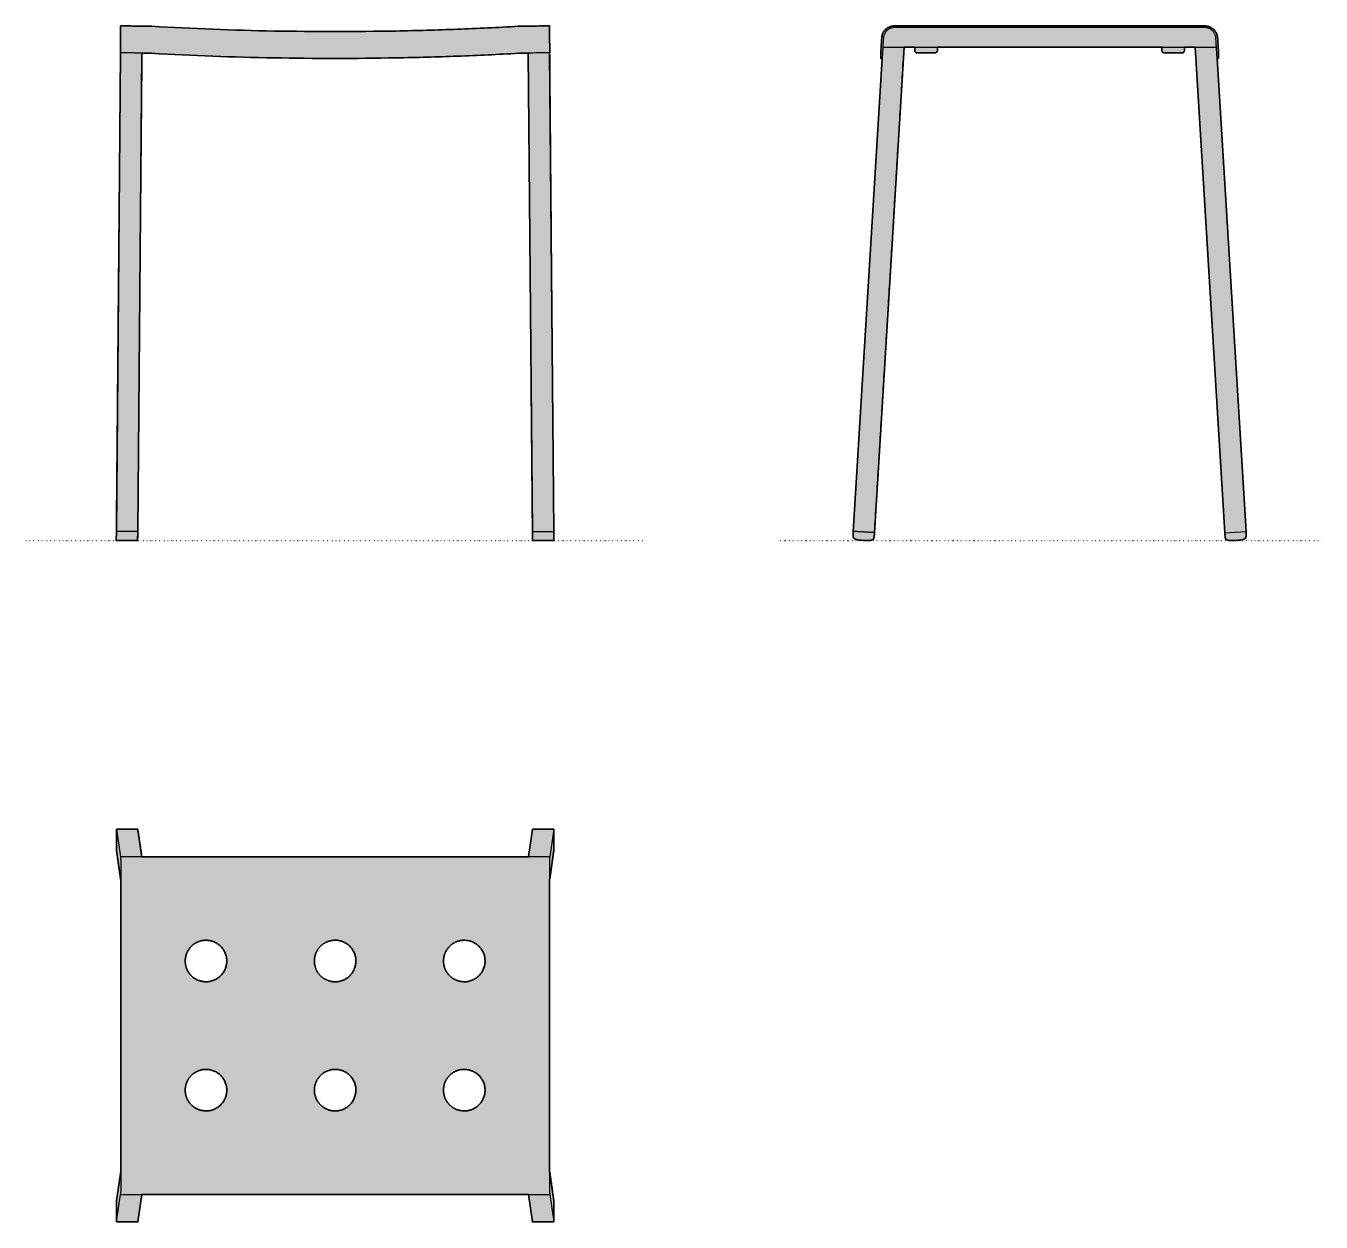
# Model space of a CAD drawing. Header units: millimetres. Extents: x 0 to 1153, y -607 to 458.
import ezdxf

# ---------------------------------------------------------------- set-up
doc = ezdxf.new("R2010")
doc.units = ezdxf.units.MM
doc.linetypes.add('Dots', pattern=[1, 0, -1])
doc.layers.add('Blocks', color=7, linetype='Continuous')
doc.layers.add('Blocks$Fill', color=7, linetype='Continuous', true_color=0xffffff)
for name, color, linetype, lineweight, true_color in [('Blocks$Inner', 7, 'Continuous', 25, 0x007f00), ('Blocks$Outline', 7, 'Continuous', 35, 0xff3f3f), ('Groud', 7, 'Dots', 25, 0x243775)]:
    doc.layers.add(name, color=color, linetype=linetype, lineweight=lineweight, true_color=true_color)

# ---------------------------------------------------------------- blocks, each defined once
blk = doc.blocks.new('Balcony Stool Side')
at = {"layer": 'Blocks$Fill'}
blk.add_hatch(color=256, dxfattribs=at).paths.add_polyline_path([(416.7, 8.2), (416.8, 6.5), (416.8, 5.6), (416.8, 5.2), (416.8, 4.8), (416.8, 4.6), (416.8, 4.3), (416.8, 4.1), (416.8, 3.9), (416.8, 3.8), (416.7, 3.7), (416.7, 3.6), (416.7, 3.4), (416.7, 3.3), (416.6, 3.2), (416.6, 3.1), (416.6, 3), (416.5, 2.9), (416.5, 2.9), (416.5, 2.8), (416.5, 2.7), (416.5, 2.7), (416.4, 2.6), (416.4, 2.6), (416.4, 2.5), (416.4, 2.5), (416.3, 2.4), (416.3, 2.4), (416.3, 2.3), (416.2, 2.3), (416.2, 2.3), (416.2, 2.2), (416.1, 2.2), (416.1, 2.1), (416.1, 2.1), (416, 2), (416, 2), (416, 2), (415.9, 1.9), (415.9, 1.9), (415.8, 1.8), (415.8, 1.8), (415.8, 1.8), (415.7, 1.7), (415.7, 1.7), (415.6, 1.7), (415.6, 1.6), (415.5, 1.6), (415.4, 1.5), (415.4, 1.5), (415.3, 1.4), (415.2, 1.4), (415.1, 1.3), (415, 1.3), (414.9, 1.2), (414.8, 1.2), (414.7, 1.2), (414.6, 1.1), (414.3, 1), (414.1, 1), (413.8, 0.9), (413.6, 0.8), (413.3, 0.8), (413.1, 0.7), (412.8, 0.7), (412.2, 0.6), (411.7, 0.5), (411.1, 0.4), (410.5, 0.4), (407.7, 0.2), (404.8, 0), (404.2, 0), (403.7, 0), (403.1, 0), (402.5, 0), (402.3, 0.1), (402, 0.1), (401.7, 0.1), (401.5, 0.1), (401.2, 0.2), (401, 0.2), (400.7, 0.3), (400.6, 0.3), (400.5, 0.3), (400.4, 0.4), (400.3, 0.4), (400.2, 0.4), (400.1, 0.5), (400, 0.5), (399.9, 0.5), (399.8, 0.6), (399.7, 0.6), (399.7, 0.6), (399.6, 0.7), (399.6, 0.7), (399.5, 0.7), (399.5, 0.8), (399.4, 0.8), (399.4, 0.8), (399.3, 0.9), (399.3, 0.9), (399.2, 0.9), (399.2, 1), (399.1, 1), (399.1, 1), (399.1, 1.1), (399, 1.1), (399, 1.2), (399, 1.2), (398.9, 1.2), (398.9, 1.3), (398.8, 1.3), (398.8, 1.4), (398.8, 1.4), (398.7, 1.5), (398.7, 1.5), (398.7, 1.6), (398.7, 1.6), (398.6, 1.7), (398.6, 1.7), (398.6, 1.8), (398.5, 1.8), (398.5, 1.9), (398.4, 2), (398.4, 2.1), (398.4, 2.2), (398.3, 2.3), (398.3, 2.4), (398.3, 2.5), (398.2, 2.6), (398.2, 2.8), (398.1, 3), (398.1, 3.2), (398.1, 3.4), (398, 3.6), (398, 4), (397.9, 4.5), (397.8, 5.4), (397.7, 7.1), (397.7, 7.1), (397.7, 7.1), (397.7, 7.1), (371.3, 439.3), (361.8, 439.3), (361.8, 436), (361.7, 435.8), (361.7, 435.6), (361.7, 435.5), (361.7, 435.5), (361.6, 435.5), (361.6, 435.5), (361.6, 435.5), (361.6, 435.4), (361.6, 435.4), (361.6, 435.3), (361.6, 435.3), (361.6, 435.3), (361.5, 435.2), (361.5, 435.2), (361.5, 435.2), (361.5, 435.1), (361.5, 435.1), (361.4, 435.1), (361.4, 435.1), (361.4, 435), (361.4, 435), (361.3, 435), (361.3, 434.9), (361.3, 434.9), (361.2, 434.9), (361.2, 434.9), (361.2, 434.9), (361.2, 434.8), (361.1, 434.8), (361.1, 434.8), (361.1, 434.8), (361, 434.7), (361, 434.7), (361, 434.7), (360.9, 434.7), (360.9, 434.7), (360.9, 434.7), (360.8, 434.6), (360.8, 434.6), (360.8, 434.6), (360.7, 434.6), (360.7, 434.6), (360.7, 434.6), (360.6, 434.6), (360.6, 434.6), (360.6, 434.6), (360.5, 434.6), (360.5, 434.6), (360.5, 434.5), (360.4, 434.5), (360.4, 434.5), (360.3, 434.5), (360.3, 434.5), (360.3, 434.5), (343.3, 434.5), (343.2, 434.5), (343.2, 434.5), (343.2, 434.5), (343.1, 434.5), (343.1, 434.5), (343, 434.6), (343, 434.6), (343, 434.6), (342.9, 434.6), (342.9, 434.6), (342.9, 434.6), (342.8, 434.6), (342.8, 434.6), (342.8, 434.6), (342.7, 434.6), (342.7, 434.6), (342.7, 434.7), (342.6, 434.7), (342.6, 434.7), (342.6, 434.7), (342.5, 434.7), (342.5, 434.7), (342.5, 434.8), (342.4, 434.8), (342.4, 434.8), (342.4, 434.8), (342.3, 434.9), (342.3, 434.9), (342.3, 434.9), (342.3, 434.9), (342.2, 434.9), (342.2, 435), (342.2, 435), (342.2, 435), (342.1, 435.1), (342.1, 435.1), (342.1, 435.1), (342.1, 435.1), (342, 435.2), (342, 435.2), (342, 435.2), (342, 435.3), (342, 435.3), (341.9, 435.3), (341.9, 435.4), (341.9, 435.4), (341.9, 435.5), (341.9, 435.5), (341.9, 435.5), (341.9, 435.5), (341.9, 435.5), (341.9, 435.6), (341.8, 435.8), (341.8, 436), (341.8, 437.3), (341.8, 439.3), (141.8, 439.3), (141.8, 436), (141.7, 435.8), (141.7, 435.6), (141.7, 435.5), (141.7, 435.5), (141.6, 435.5), (141.6, 435.5), (141.6, 435.5), (141.6, 435.4), (141.6, 435.4), (141.6, 435.3), (141.6, 435.3), (141.6, 435.3), (141.5, 435.2), (141.5, 435.2), (141.5, 435.2), (141.5, 435.1), (141.5, 435.1), (141.4, 435.1), (141.4, 435.1), (141.4, 435), (141.4, 435), (141.3, 435), (141.3, 434.9), (141.3, 434.9), (141.2, 434.9), (141.2, 434.9), (141.2, 434.9), (141.2, 434.8), (141.1, 434.8), (141.1, 434.8), (141.1, 434.8), (141, 434.7), (141, 434.7), (141, 434.7), (140.9, 434.7), (140.9, 434.7), (140.9, 434.7), (140.8, 434.6), (140.8, 434.6), (140.8, 434.6), (140.7, 434.6), (140.7, 434.6), (140.7, 434.6), (140.6, 434.6), (140.6, 434.6), (140.6, 434.6), (140.5, 434.6), (140.5, 434.6), (140.5, 434.5), (140.4, 434.5), (140.4, 434.5), (140.3, 434.5), (140.3, 434.5), (140.3, 434.5), (123.3, 434.5), (123.2, 434.5), (123.2, 434.5), (123.2, 434.5), (123.1, 434.5), (123.1, 434.5), (123, 434.6), (123, 434.6), (123, 434.6), (122.9, 434.6), (122.9, 434.6), (122.9, 434.6), (122.8, 434.6), (122.8, 434.6), (122.8, 434.6), (122.7, 434.6), (122.7, 434.6), (122.7, 434.7), (122.6, 434.7), (122.6, 434.7), (122.6, 434.7), (122.5, 434.7), (122.5, 434.7), (122.5, 434.8), (122.4, 434.8), (122.4, 434.8), (122.4, 434.8), (122.3, 434.9), (122.3, 434.9), (122.3, 434.9), (122.3, 434.9), (122.2, 434.9), (122.2, 435), (122.2, 435), (122.2, 435), (122.1, 435.1), (122.1, 435.1), (122.1, 435.1), (122.1, 435.1), (122, 435.2), (122, 435.2), (122, 435.2), (122, 435.3), (122, 435.3), (121.9, 435.3), (121.9, 435.4), (121.9, 435.4), (121.9, 435.5), (121.9, 435.5), (121.9, 435.5), (121.9, 435.5), (121.9, 435.5), (121.9, 435.6), (121.8, 435.8), (121.8, 436), (121.8, 437.3), (121.8, 439.3), (112.2, 439.3), (85.8, 7.1), (85.7, 5.4), (85.6, 4.5), (85.6, 4), (85.5, 3.6), (85.5, 3.4), (85.4, 3.2), (85.4, 3), (85.3, 2.8), (85.3, 2.6), (85.3, 2.5), (85.2, 2.4), (85.2, 2.3), (85.2, 2.2), (85.1, 2.1), (85.1, 2), (85, 1.9), (85, 1.8), (85, 1.8), (84.9, 1.7), (84.9, 1.7), (84.9, 1.6), (84.8, 1.6), (84.8, 1.5), (84.8, 1.5), (84.8, 1.4), (84.7, 1.4), (84.7, 1.3), (84.7, 1.3), (84.6, 1.2), (84.6, 1.2), (84.5, 1.2), (84.5, 1.1), (84.5, 1.1), (84.4, 1), (84.4, 1), (84.3, 1), (84.3, 0.9), (84.3, 0.9), (84.2, 0.9), (84.2, 0.8), (84.1, 0.8), (84.1, 0.8), (84, 0.7), (84, 0.7), (83.9, 0.7), (83.9, 0.6), (83.8, 0.6), (83.7, 0.6), (83.6, 0.5), (83.5, 0.5), (83.4, 0.5), (83.3, 0.4), (83.2, 0.4), (83.1, 0.4), (83, 0.3), (82.9, 0.3), (82.8, 0.3), (82.6, 0.2), (82.3, 0.2), (82.1, 0.1), (81.8, 0.1), (81.5, 0.1), (81.3, 0.1), (81, 0), (80.4, 0), (79.9, 0), (79.3, 0), (78.7, 0), (75.9, 0.2), (73, 0.4), (72.4, 0.4), (71.9, 0.5), (71.3, 0.6), (70.7, 0.7), (70.5, 0.7), (70.2, 0.8), (69.9, 0.8), (69.7, 0.9), (69.4, 1), (69.2, 1), (69, 1.1), (68.9, 1.2), (68.8, 1.2), (68.7, 1.2), (68.6, 1.3), (68.5, 1.3), (68.4, 1.4), (68.3, 1.4), (68.2, 1.5), (68.1, 1.5), (68, 1.6), (68, 1.6), (67.9, 1.7), (67.9, 1.7), (67.8, 1.7), (67.8, 1.8), (67.7, 1.8), (67.7, 1.8), (67.6, 1.9), (67.6, 1.9), (67.6, 2), (67.5, 2), (67.5, 2), (67.5, 2.1), (67.4, 2.1), (67.4, 2.2), (67.4, 2.2), (67.3, 2.3), (67.3, 2.3), (67.3, 2.3), (67.2, 2.4), (67.2, 2.4), (67.2, 2.5), (67.2, 2.5), (67.1, 2.6), (67.1, 2.6), (67.1, 2.7), (67.1, 2.7), (67, 2.8), (67, 2.9), (67, 2.9), (67, 3), (66.9, 3.1), (66.9, 3.2), (66.9, 3.3), (66.8, 3.4), (66.8, 3.6), (66.8, 3.7), (66.8, 3.8), (66.8, 3.9), (66.7, 4.1), (66.7, 4.3), (66.7, 4.6), (66.7, 4.8), (66.7, 5.2), (66.7, 5.6), (66.7, 6.5), (66.8, 8.2), (92.6, 429.4), (91.4, 429.4), (91.4, 429.4), (91.4, 429.4), (91.4, 434.1), (91.4, 434.2), (91.4, 434.2), (91.4, 434.4), (92.2, 447.5), (92.2, 447.9), (92.3, 448.3), (92.3, 448.6), (92.4, 449), (92.4, 449.3), (92.5, 449.7), (92.6, 450), (92.7, 450.4), (92.8, 450.7), (93, 451.1), (93.1, 451.4), (93.3, 451.7), (93.4, 452), (93.6, 452.4), (93.8, 452.7), (94, 453), (94.2, 453.3), (94.4, 453.6), (94.6, 453.9), (94.8, 454.2), (95, 454.4), (95.3, 454.7), (95.5, 455), (95.8, 455.2), (96.1, 455.5), (96.3, 455.7), (96.6, 455.9), (96.9, 456.1), (97.2, 456.3), (97.5, 456.5), (97.8, 456.7), (98.1, 456.9), (98.4, 457.1), (98.8, 457.2), (99.1, 457.4), (99.4, 457.5), (99.8, 457.7), (100.1, 457.8), (100.5, 457.9), (100.8, 458), (101.2, 458.1), (101.5, 458.1), (101.9, 458.2), (102.2, 458.2), (102.4, 458.3), (102.6, 458.3), (103, 458.3), (103.3, 458.3), (103.7, 458.3), (115.2, 458.3), (379.9, 458.3), (380.2, 458.3), (380.6, 458.3), (380.9, 458.3), (381.3, 458.2), (381.7, 458.2), (382, 458.1), (382.4, 458.1), (382.7, 458), (383.1, 457.9), (383.4, 457.8), (383.8, 457.7), (384.1, 457.5), (384.4, 457.4), (384.8, 457.2), (385.1, 457.1), (385.4, 456.9), (385.7, 456.7), (386, 456.5), (386.3, 456.3), (386.6, 456.1), (386.9, 455.9), (387.2, 455.7), (387.5, 455.5), (387.7, 455.2), (388, 455), (388.3, 454.7), (388.5, 454.4), (388.7, 454.2), (389, 453.9), (389.2, 453.6), (389.4, 453.3), (389.6, 453), (389.8, 452.7), (389.9, 452.4), (390.1, 452), (390.3, 451.7), (390.4, 451.4), (390.6, 451.1), (390.7, 450.7), (390.8, 450.4), (390.9, 450), (391, 449.7), (391.1, 449.3), (391.2, 449), (391.2, 448.8), (391.2, 448.6), (391.3, 448.2), (391.3, 447.9), (391.3, 447.5), (391.4, 446.7), (392.1, 434.4), (392.1, 434.1), (392.1, 431.5), (392.1, 429.4), (392.1, 429.4), (390.9, 429.4)], flags=0)
at = {"layer": 'Blocks$Inner'}
for points in [[(93.2, 439.3), (112.2, 439.3), (121.8, 439.3), (141.8, 439.3), (341.8, 439.3), (361.8, 439.3), (371.3, 439.3), (390.3, 439.3)], [(92.9, 434.3), (92.9, 434.3), (92.6, 429.4), (66.8, 8.2)], [(91.4, 434.4), (92.9, 434.3)], [(92.6, 429.4), (91.4, 429.4), (91.4, 429.4)], [(416.7, 8.2), (390.9, 429.4), (390.6, 434.3), (390.6, 434.3)], [(397.8, 7.1), (397.7, 7.1), (397.7, 7.1), (416.7, 8.2)]]:
    blk.add_lwpolyline(points, dxfattribs=at)
for points, knots in [([(91.4, 434.4), (91.4, 434.5), (91.4, 434.5), (91.4, 434.7), (91.4, 434.9), (91.4, 435.2), (91.4, 435.3), (91.5, 435.6), (91.5, 435.7), (91.5, 436), (91.5, 436.1), (91.5, 436.4), (91.5, 436.5), (91.5, 436.8), (91.5, 437), (91.6, 437.2), (91.6, 437.4), (91.6, 437.7), (91.6, 437.8), (91.6, 438.2), (91.6, 438.5), (91.7, 439), (91.7, 439.3), (91.7, 439.8), (91.7, 440.1), (91.8, 440.6), (91.8, 440.9), (91.8, 441.4), (91.8, 441.7), (91.9, 442.2), (91.9, 442.5), (91.9, 443), (91.9, 443.3), (92, 443.8), (92, 444.1), (92, 444.6), (92, 444.9), (92.1, 445.4), (92.1, 445.7), (92.1, 446.2), (92.1, 446.5), (92.2, 447), (92.2, 447.2), (92.2, 448), (92.3, 448.5), (92.5, 449.4), (92.6, 449.9), (92.9, 450.8), (93.1, 451.3), (93.5, 452.2), (93.7, 452.6), (94.2, 453.4), (94.5, 453.8), (95.1, 454.5), (95.4, 454.9), (96.1, 455.5), (96.5, 455.9), (97.3, 456.4), (97.7, 456.7), (98.5, 457.1), (99, 457.4), (99.9, 457.7), (100.3, 457.9), (101.3, 458.1), (101.8, 458.2), (102.7, 458.3), (103.3, 458.3), (107.5, 458.3), (111.3, 458.3), (119, 458.3), (122.9, 458.3), (130.5, 458.3), (134.4, 458.3), (142, 458.3), (145.9, 458.3), (153.5, 458.3), (157.4, 458.3), (165, 458.3), (168.9, 458.3), (176.6, 458.3), (180.4, 458.3), (188.1, 458.3), (191.9, 458.3), (199.6, 458.3), (203.4, 458.3), (211.1, 458.3), (214.9, 458.3), (222.6, 458.3), (226.4, 458.3), (234.1, 458.3), (237.9, 458.3), (245.6, 458.3), (249.4, 458.3), (257.1, 458.3), (260.9, 458.3), (268.6, 458.3), (272.5, 458.3), (280.1, 458.3), (284, 458.3), (291.6, 458.3), (295.5, 458.3), (303.1, 458.3), (307, 458.3), (314.6, 458.3), (318.5, 458.3), (326.2, 458.3), (330, 458.3), (337.7, 458.3), (341.5, 458.3), (349.2, 458.3), (353, 458.3), (360.7, 458.3), (364.5, 458.3), (370.3, 458.3), (372.2, 458.3), (375.1, 458.3), (376, 458.3), (377.9, 458.3), (378.8, 458.3), (380.3, 458.3), (380.8, 458.3), (381.8, 458.2), (382.3, 458.1), (383.2, 457.9), (383.6, 457.7), (384.5, 457.4), (385, 457.1), (385.8, 456.7), (386.2, 456.4), (387, 455.9), (387.4, 455.5), (388.1, 454.9), (388.4, 454.5), (389, 453.8), (389.3, 453.4), (389.8, 452.6), (390.1, 452.2), (390.5, 451.3), (390.7, 450.8), (390.9, 449.9), (391.1, 449.4), (391.2, 448.5), (391.3, 448), (391.4, 447.3), (391.4, 447), (391.4, 446.5), (391.4, 446.2), (391.5, 445.7), (391.5, 445.4), (391.5, 444.9), (391.5, 444.6), (391.6, 444.1), (391.6, 443.8), (391.6, 443.3), (391.6, 443), (391.6, 442.5), (391.7, 442.2), (391.7, 441.7), (391.7, 441.4), (391.7, 440.9), (391.8, 440.6), (391.8, 440.1), (391.8, 439.8), (391.8, 439.3), (391.9, 439), (391.9, 438.5), (391.9, 438.2), (391.9, 437.8), (391.9, 437.7), (392, 437.4), (392, 437.2), (392, 437), (392, 436.8), (392, 436.5), (392, 436.4), (392, 436.1), (392, 436), (392.1, 435.7), (392.1, 435.6), (392.1, 435.3), (392.1, 435.2), (392.1, 434.9), (392.1, 434.7), (392.1, 434.5), (392.1, 434.5), (392.1, 434.4)], [191.384093, 191.384093, 191.384093, 191.384093, 191.553042, 191.553042, 191.975328, 191.975328, 192.397615, 192.397615, 192.819901, 192.819901, 193.242187, 193.242187, 193.664473, 193.664473, 194.086759, 194.086759, 194.509045, 194.509045, 194.931331, 194.931331, 195.744585, 195.744585, 196.557838, 196.557838, 197.371091, 197.371091, 198.184345, 198.184345, 198.997598, 198.997598, 199.810852, 199.810852, 200.624105, 200.624105, 201.437358, 201.437358, 202.250612, 202.250612, 203.063865, 203.063865, 203.877119, 203.877119, 204.690372, 204.690372, 205.965528, 205.965528, 207.240683, 207.240683, 208.515839, 208.515839, 209.790995, 209.790995, 211.066151, 211.066151, 212.341306, 212.341306, 213.616462, 213.616462, 214.891618, 214.891618, 216.166774, 216.166774, 217.441929, 217.441929, 218.717085, 218.717085, 219.992241, 219.992241, 231.656072, 231.656072, 243.319903, 243.319903, 254.983735, 254.983735, 266.647566, 266.647566, 278.311397, 278.311397, 289.975228, 289.975228, 301.63906, 301.63906, 313.302891, 313.302891, 324.966722, 324.966722, 336.630553, 336.630553, 348.294385, 348.294385, 359.958216, 359.958216, 371.622047, 371.622047, 383.285878, 383.285878, 394.94971, 394.94971, 406.613541, 406.613541, 418.277372, 418.277372, 429.941203, 429.941203, 441.605035, 441.605035, 453.268866, 453.268866, 464.932697, 464.932697, 476.596528, 476.596528, 488.26036, 488.26036, 494.092275, 494.092275, 497.008233, 497.008233, 499.924191, 499.924191, 501.199347, 501.199347, 502.474502, 502.474502, 503.749658, 503.749658, 505.024814, 505.024814, 506.29997, 506.29997, 507.575125, 507.575125, 508.850281, 508.850281, 510.125437, 510.125437, 511.400593, 511.400593, 512.675748, 512.675748, 513.950904, 513.950904, 515.22606, 515.22606, 516.039313, 516.039313, 516.852567, 516.852567, 517.66582, 517.66582, 518.479073, 518.479073, 519.292327, 519.292327, 520.10558, 520.10558, 520.918834, 520.918834, 521.732087, 521.732087, 522.54534, 522.54534, 523.358594, 523.358594, 524.171847, 524.171847, 524.9851, 524.9851, 525.407387, 525.407387, 525.829673, 525.829673, 526.251959, 526.251959, 526.674245, 526.674245, 527.096531, 527.096531, 527.518817, 527.518817, 527.941103, 527.941103, 528.363389, 528.363389, 528.53832, 528.53832, 528.53832, 528.53832]), ([(390.6, 434.3), (390.6, 434.4), (390.6, 434.5), (390.6, 434.5), (390.6, 434.6), (390.6, 434.8), (390.6, 434.9), (390.6, 435.1), (390.6, 435.2), (390.6, 435.3), (390.6, 435.5), (390.6, 435.6), (390.6, 435.8), (390.5, 435.9), (390.5, 436), (390.5, 436.2), (390.5, 436.3), (390.5, 436.5), (390.5, 436.6), (390.5, 436.7), (390.5, 436.9), (390.5, 437), (390.5, 437.1), (390.5, 437.3), (390.5, 437.4), (390.4, 437.6), (390.4, 437.7), (390.4, 437.8), (390.4, 438.1), (390.4, 438.4), (390.4, 438.6), (390.4, 438.9), (390.3, 439.2), (390.3, 439.4), (390.3, 439.7), (390.3, 440), (390.3, 440.2), (390.3, 440.5), (390.2, 440.8), (390.2, 441), (390.2, 441.3), (390.2, 441.6), (390.2, 441.8), (390.2, 442.1), (390.2, 442.4), (390.1, 442.6), (390.1, 442.9), (390.1, 443.2), (390.1, 443.4), (390.1, 443.7), (390.1, 444), (390, 444.2), (390, 444.5), (390, 444.8), (390, 445), (390, 445.3), (390, 445.6), (389.9, 445.8), (389.9, 446.1), (389.9, 446.4), (389.9, 446.6), (389.9, 446.9), (389.9, 447.2), (389.8, 447.4), (389.8, 447.8), (389.8, 448.3), (389.7, 448.7), (389.6, 449.1), (389.5, 449.5), (389.4, 449.9), (389.2, 450.3), (389.1, 450.7), (388.9, 451.1), (388.7, 451.5), (388.5, 451.8), (388.3, 452.2), (388.1, 452.5), (387.8, 452.9), (387.6, 453.2), (387.3, 453.5), (387, 453.8), (386.7, 454.1), (386.4, 454.4), (386.1, 454.7), (385.7, 454.9), (385.4, 455.2), (385, 455.4), (384.7, 455.6), (384.3, 455.8), (383.9, 456), (383.5, 456.1), (383.2, 456.3), (382.8, 456.4), (382.3, 456.5), (381.9, 456.6), (381.5, 456.7), (381.1, 456.8), (380.7, 456.8), (380.3, 456.8), (379.9, 456.8), (378.8, 456.8), (377.9, 456.8), (377, 456.8), (376, 456.8), (375.1, 456.8), (374.1, 456.8), (372.2, 456.8), (370.3, 456.8), (368.4, 456.8), (364.5, 456.8), (360.7, 456.8), (356.8, 456.8), (353, 456.8), (349.2, 456.8), (345.3, 456.8), (341.5, 456.8), (337.7, 456.8), (333.8, 456.8), (330, 456.8), (326.2, 456.8), (322.3, 456.8), (318.5, 456.8), (314.6, 456.8), (310.8, 456.8), (307, 456.8), (303.1, 456.8), (299.3, 456.8), (295.5, 456.8), (291.6, 456.8), (287.8, 456.8), (284, 456.8), (280.1, 456.8), (276.3, 456.8), (272.5, 456.8), (268.6, 456.8), (264.8, 456.8), (260.9, 456.8), (257.1, 456.8), (253.3, 456.8), (249.4, 456.8), (245.6, 456.8), (241.8, 456.8), (237.9, 456.8), (234.1, 456.8), (230.3, 456.8), (226.4, 456.8), (222.6, 456.8), (218.8, 456.8), (214.9, 456.8), (211.1, 456.8), (207.2, 456.8), (203.4, 456.8), (199.6, 456.8), (195.7, 456.8), (191.9, 456.8), (188.1, 456.8), (184.2, 456.8), (180.4, 456.8), (176.6, 456.8), (172.7, 456.8), (168.9, 456.8), (165, 456.8), (161.2, 456.8), (157.4, 456.8), (153.5, 456.8), (149.7, 456.8), (145.9, 456.8), (142, 456.8), (138.2, 456.8), (134.4, 456.8), (130.5, 456.8), (126.7, 456.8), (122.9, 456.8), (119, 456.8), (115.2, 456.8), (111.3, 456.8), (107.5, 456.8), (103.7, 456.8), (103.3, 456.8), (102.8, 456.8), (102.4, 456.8), (102, 456.7), (101.6, 456.6), (101.2, 456.5), (100.8, 456.4), (100.4, 456.3), (100, 456.1), (99.6, 456), (99.2, 455.8), (98.9, 455.6), (98.5, 455.4), (98.1, 455.2), (97.8, 454.9), (97.5, 454.7), (97.1, 454.4), (96.8, 454.1), (96.5, 453.8), (96.2, 453.5), (96, 453.2), (95.7, 452.9), (95.4, 452.5), (95.2, 452.2), (95, 451.8), (94.8, 451.5), (94.6, 451.1), (94.4, 450.7), (94.3, 450.3), (94.2, 449.9), (94, 449.5), (93.9, 449.1), (93.8, 448.7), (93.8, 448.3), (93.7, 447.9), (93.7, 447.4), (93.7, 447.1), (93.7, 446.9), (93.6, 446.6), (93.6, 446.4), (93.6, 446.1), (93.6, 445.8), (93.6, 445.6), (93.6, 445.3), (93.5, 445), (93.5, 444.8), (93.5, 444.5), (93.5, 444.2), (93.5, 444), (93.5, 443.7), (93.4, 443.4), (93.4, 443.2), (93.4, 442.9), (93.4, 442.6), (93.4, 442.4), (93.4, 442.1), (93.3, 441.8), (93.3, 441.6), (93.3, 441.3), (93.3, 441), (93.3, 440.8), (93.3, 440.5), (93.3, 440.2), (93.2, 440), (93.2, 439.7), (93.2, 439.4), (93.2, 439.2), (93.2, 438.9), (93.2, 438.6), (93.1, 438.4), (93.1, 438.1), (93.1, 437.8), (93.1, 437.7), (93.1, 437.6), (93.1, 437.4), (93.1, 437.3), (93.1, 437.1), (93.1, 437), (93, 436.9), (93, 436.7), (93, 436.6), (93, 436.5), (93, 436.3), (93, 436.2), (93, 436), (93, 435.9), (93, 435.8), (93, 435.6), (93, 435.5), (93, 435.3), (92.9, 435.2), (92.9, 435.1), (92.9, 434.9), (92.9, 434.8), (92.9, 434.6), (92.9, 434.5), (92.9, 434.5), (92.9, 434.4), (92.9, 434.3)], [529.53832, 529.53832, 529.53832, 529.53832, 529.713252, 529.713252, 529.713252, 530.135538, 530.135538, 530.135538, 530.557824, 530.557824, 530.557824, 530.98011, 530.98011, 530.98011, 531.402396, 531.402396, 531.402396, 531.824682, 531.824682, 531.824682, 532.246968, 532.246968, 532.246968, 532.669254, 532.669254, 532.669254, 533.09154, 533.09154, 533.09154, 533.904794, 533.904794, 533.904794, 534.718047, 534.718047, 534.718047, 535.531301, 535.531301, 535.531301, 536.344554, 536.344554, 536.344554, 537.157807, 537.157807, 537.157807, 537.971061, 537.971061, 537.971061, 538.784314, 538.784314, 538.784314, 539.597568, 539.597568, 539.597568, 540.410821, 540.410821, 540.410821, 541.224074, 541.224074, 541.224074, 542.037328, 542.037328, 542.037328, 542.850581, 542.850581, 542.850581, 544.125737, 544.125737, 544.125737, 545.400893, 545.400893, 545.400893, 546.676048, 546.676048, 546.676048, 547.951204, 547.951204, 547.951204, 549.22636, 549.22636, 549.22636, 550.501516, 550.501516, 550.501516, 551.776671, 551.776671, 551.776671, 553.051827, 553.051827, 553.051827, 554.326983, 554.326983, 554.326983, 555.602138, 555.602138, 555.602138, 556.877294, 556.877294, 556.877294, 558.15245, 558.15245, 558.15245, 561.068408, 561.068408, 561.068408, 563.984366, 563.984366, 563.984366, 569.816281, 569.816281, 569.816281, 581.480112, 581.480112, 581.480112, 593.143944, 593.143944, 593.143944, 604.807775, 604.807775, 604.807775, 616.471606, 616.471606, 616.471606, 628.135438, 628.135438, 628.135438, 639.799269, 639.799269, 639.799269, 651.4631, 651.4631, 651.4631, 663.126931, 663.126931, 663.126931, 674.790763, 674.790763, 674.790763, 686.454594, 686.454594, 686.454594, 698.118425, 698.118425, 698.118425, 709.782256, 709.782256, 709.782256, 721.446088, 721.446088, 721.446088, 733.109919, 733.109919, 733.109919, 744.77375, 744.77375, 744.77375, 756.437581, 756.437581, 756.437581, 768.101413, 768.101413, 768.101413, 779.765244, 779.765244, 779.765244, 791.429075, 791.429075, 791.429075, 803.092906, 803.092906, 803.092906, 814.756738, 814.756738, 814.756738, 826.420569, 826.420569, 826.420569, 838.0844, 838.0844, 838.0844, 839.359556, 839.359556, 839.359556, 840.634712, 840.634712, 840.634712, 841.909867, 841.909867, 841.909867, 843.185023, 843.185023, 843.185023, 844.460179, 844.460179, 844.460179, 845.735335, 845.735335, 845.735335, 847.01049, 847.01049, 847.01049, 848.285646, 848.285646, 848.285646, 849.560802, 849.560802, 849.560802, 850.835958, 850.835958, 850.835958, 852.111113, 852.111113, 852.111113, 853.386269, 853.386269, 853.386269, 854.199522, 854.199522, 854.199522, 855.012776, 855.012776, 855.012776, 855.826029, 855.826029, 855.826029, 856.639283, 856.639283, 856.639283, 857.452536, 857.452536, 857.452536, 858.265789, 858.265789, 858.265789, 859.079043, 859.079043, 859.079043, 859.892296, 859.892296, 859.892296, 860.705549, 860.705549, 860.705549, 861.518803, 861.518803, 861.518803, 862.332056, 862.332056, 862.332056, 863.14531, 863.14531, 863.14531, 863.567596, 863.567596, 863.567596, 863.989882, 863.989882, 863.989882, 864.412168, 864.412168, 864.412168, 864.834454, 864.834454, 864.834454, 865.25674, 865.25674, 865.25674, 865.679026, 865.679026, 865.679026, 866.101312, 866.101312, 866.101312, 866.523599, 866.523599, 866.523599, 866.692548, 866.692548, 866.692548, 866.692548]), ([(121.8, 436), (121.8, 436.1), (121.8, 436.5), (121.8, 437.8), (121.8, 438.3), (121.8, 439), (121.8, 439.1), (121.8, 439.3)], [-153.832297, -153.832297, -153.832297, -153.832297, -70.734111, -70.734111, -29.185018, -29.185018, -21.158432, -21.158432, -21.158432, -21.158432]), ([(141.8, 439.3), (141.8, 438.3), (141.8, 437.8), (141.8, 436.5), (141.8, 436.1), (141.8, 436)], [-307.720184, -307.720184, -307.720184, -307.720184, -258.702798, -258.702798, -175.604612, -175.604612, -175.604612, -175.604612]), ([(341.8, 436), (341.8, 436.1), (341.8, 436.5), (341.8, 437.8), (341.8, 438.3), (341.8, 439.3)], [190.663204, 190.663204, 190.663204, 190.663204, 273.76139, 273.76139, 322.733543, 322.733543, 322.733543, 322.733543]), ([(361.8, 439.3), (361.8, 439.1), (361.8, 439), (361.8, 438.3), (361.8, 437.8), (361.8, 436.5), (361.8, 436.1), (361.8, 436)], [36.217025, 36.217025, 36.217025, 36.217025, 44.24361, 44.24361, 85.792703, 85.792703, 168.890889, 168.890889, 168.890889, 168.890889]), ([(91.4, 434.2), (91.4, 434.3), (91.4, 434.3), (91.4, 434.3), (91.4, 434.4), (91.4, 434.4), (91.4, 434.4), (91.4, 434.4)], [169.377614, 169.377614, 169.377614, 169.377614, 176.713107, 176.713107, 184.0486, 184.0486, 191.384093, 191.384093, 191.384093, 191.384093]), ([(91.4, 429.4), (91.4, 429.4), (91.4, 429.6), (91.4, 430.3), (91.4, 430.8), (91.4, 432.2), (91.4, 433), (91.4, 434.1), (91.4, 434.1), (91.4, 434.2), (91.4, 434.2), (91.4, 434.2)], [2, 2, 2, 2, 56.510292, 56.510292, 111.020584, 111.020584, 165.530876, 165.530876, 167.454245, 167.454245, 169.377614, 169.377614, 169.377614, 169.377614]), ([(123.3, 434.5), (122.9, 434.5), (122.5, 434.7), (122.1, 435.1), (121.9, 435.3), (121.8, 435.6), (121.8, 435.9), (121.8, 436)], [-156.218454, -156.218454, -156.218454, -156.218454, -154.937485, -154.937485, -154.280946, -154.280946, -153.832297, -153.832297, -153.832297, -153.832297]), ([(141.8, 436), (141.7, 435.9), (141.7, 435.6), (141.6, 435.3), (141.5, 435.1), (141, 434.7), (140.7, 434.5), (140.3, 434.5)], [-175.604612, -175.604612, -175.604612, -175.604612, -175.155962, -175.155962, -174.499424, -174.499424, -173.218454, -173.218454, -173.218454, -173.218454]), ([(343.3, 434.5), (342.9, 434.5), (342.5, 434.7), (342.1, 435.1), (341.9, 435.3), (341.8, 435.6), (341.8, 435.9), (341.8, 436)], [188.277047, 188.277047, 188.277047, 188.277047, 189.558016, 189.558016, 190.214555, 190.214555, 190.663204, 190.663204, 190.663204, 190.663204]), ([(361.8, 436), (361.7, 435.9), (361.7, 435.6), (361.6, 435.3), (361.5, 435.1), (361, 434.7), (360.7, 434.5), (360.3, 434.5)], [168.890889, 168.890889, 168.890889, 168.890889, 169.339539, 169.339539, 169.996077, 169.996077, 171.277047, 171.277047, 171.277047, 171.277047]), ([(392.1, 434.4), (392.1, 434.2), (392.1, 434.2), (392.1, 434.1), (392.1, 434.1), (392.1, 433), (392.1, 432.2), (392.1, 430.8), (392.1, 430.3), (392.1, 429.6), (392.1, 429.4), (392.1, 429.4)], [787.084317, 787.084317, 787.084317, 787.084317, 789.007686, 789.007686, 790.931055, 790.931055, 845.441347, 845.441347, 899.951639, 899.951639, 954.461931, 954.461931, 954.461931, 954.461931]), ([(66.8, 8.2), (66.8, 7.2), (66.7, 5.8), (66.7, 4.2), (66.8, 3.6), (67.1, 2.4), (67.5, 1.9), (68, 1.6), (69.7, 0.4), (74, 0.3), (75.9, 0.2), (77.7, 0.1), (82, -0.3), (83.8, 0.6), (84.4, 0.9), (84.8, 1.3), (85.3, 2.4), (85.4, 3.1), (85.7, 4.6), (85.7, 6.1), (85.8, 7.1)], [869.692548, 869.692548, 869.692548, 869.692548, 872.92834, 872.92834, 874.768825, 874.768825, 876.795874, 876.795874, 876.795874, 884.999735, 884.999735, 884.999735, 893.203589, 893.203589, 893.203589, 895.230637, 895.230637, 897.071118, 897.071118, 900.306904, 900.306904, 900.306904, 900.306904]), ([(397.7, 7.1), (397.8, 6.1), (397.9, 4.6), (398.1, 3.1), (398.2, 2.4), (398.8, 1.3), (399.1, 0.9), (399.7, 0.6), (401.5, -0.3), (405.8, 0.1), (407.7, 0.2), (409.6, 0.3), (413.8, 0.4), (415.5, 1.6), (416.1, 1.9), (416.4, 2.4), (416.8, 3.6), (416.8, 4.2), (416.9, 5.8), (416.8, 7.2), (416.7, 8.2)], [0, 0, 0, 0, 3.235786, 3.235786, 5.076267, 5.076267, 7.103315, 7.103315, 7.103315, 15.307169, 15.307169, 15.307169, 23.51103, 23.51103, 23.51103, 25.538079, 25.538079, 27.378564, 27.378564, 30.614356, 30.614356, 30.614356, 30.614356])]:
    blk.add_open_spline(points, degree=3, knots=knots, dxfattribs=at)
for points, degree in [([(85.8, 7.1), (99, 223.2), (112.2, 439.3)], 2), ([(371.3, 439.3), (384.5, 223.2), (397.7, 7.1)], 2), ([(140.3, 434.5), (131.8, 434.5), (123.3, 434.5)], 2), ([(360.3, 434.5), (351.8, 434.5), (343.3, 434.5)], 2), ([(392.1, 434.4), (391.4, 434.4), (390.6, 434.3)], 2), ([(392.1, 429.4), (390.9, 429.4)], 1), ([(85.8, 7.1), (76.3, 7.7), (66.8, 8.2)], 2)]:
    blk.add_open_spline(points, degree=degree, dxfattribs=at)
at = {"layer": 'Blocks$Outline'}
for points in [[(112.2, 439.3), (85.8, 7.1)], [(121.8, 439.3), (112.2, 439.3)], [(341.8, 439.3), (141.8, 439.3), (141.8, 439.3)], [(371.3, 439.3), (361.8, 439.3), (361.8, 439.3)], [(397.7, 7.1), (371.3, 439.3)], [(66.8, 8.2), (92.6, 429.4), (92.6, 429.4)], [(92.6, 429.4), (91.4, 429.4), (91.4, 429.4)], [(390.9, 429.4), (416.7, 8.2)], [(397.7, 7.1), (397.7, 7.1), (397.7, 7.1), (397.7, 7.1)]]:
    blk.add_lwpolyline(points, dxfattribs=at)
for points, knots in [([(91.4, 434.4), (91.4, 434.5), (91.4, 434.5), (91.4, 434.7), (91.4, 434.9), (91.4, 435.2), (91.4, 435.3), (91.5, 435.6), (91.5, 435.7), (91.5, 436), (91.5, 436.1), (91.5, 436.4), (91.5, 436.5), (91.5, 436.8), (91.5, 437), (91.6, 437.2), (91.6, 437.4), (91.6, 437.7), (91.6, 437.8), (91.6, 438.2), (91.6, 438.5), (91.7, 439), (91.7, 439.3), (91.7, 439.8), (91.7, 440.1), (91.8, 440.6), (91.8, 440.9), (91.8, 441.4), (91.8, 441.7), (91.9, 442.2), (91.9, 442.5), (91.9, 443), (91.9, 443.3), (92, 443.8), (92, 444.1), (92, 444.6), (92, 444.9), (92.1, 445.4), (92.1, 445.7), (92.1, 446.2), (92.1, 446.5), (92.2, 447), (92.2, 447.2), (92.2, 448), (92.3, 448.5), (92.5, 449.4), (92.6, 449.9), (92.9, 450.8), (93.1, 451.3), (93.5, 452.2), (93.7, 452.6), (94.2, 453.4), (94.5, 453.8), (95.1, 454.5), (95.4, 454.9), (96.1, 455.5), (96.5, 455.9), (97.3, 456.4), (97.7, 456.7), (98.5, 457.1), (99, 457.4), (99.9, 457.7), (100.3, 457.9), (101.3, 458.1), (101.8, 458.2), (102.7, 458.3), (103.3, 458.3), (107.5, 458.3), (111.3, 458.3), (119, 458.3), (122.9, 458.3), (130.5, 458.3), (134.4, 458.3), (142, 458.3), (145.9, 458.3), (153.5, 458.3), (157.4, 458.3), (165, 458.3), (168.9, 458.3), (176.6, 458.3), (180.4, 458.3), (188.1, 458.3), (191.9, 458.3), (199.6, 458.3), (203.4, 458.3), (211.1, 458.3), (214.9, 458.3), (222.6, 458.3), (226.4, 458.3), (234.1, 458.3), (237.9, 458.3), (245.6, 458.3), (249.4, 458.3), (257.1, 458.3), (260.9, 458.3), (268.6, 458.3), (272.5, 458.3), (280.1, 458.3), (284, 458.3), (291.6, 458.3), (295.5, 458.3), (303.1, 458.3), (307, 458.3), (314.6, 458.3), (318.5, 458.3), (326.2, 458.3), (330, 458.3), (337.7, 458.3), (341.5, 458.3), (349.2, 458.3), (353, 458.3), (360.7, 458.3), (364.5, 458.3), (370.3, 458.3), (372.2, 458.3), (375.1, 458.3), (376, 458.3), (377.9, 458.3), (378.8, 458.3), (380.3, 458.3), (380.8, 458.3), (381.8, 458.2), (382.3, 458.1), (383.2, 457.9), (383.6, 457.7), (384.5, 457.4), (385, 457.1), (385.8, 456.7), (386.2, 456.4), (387, 455.9), (387.4, 455.5), (388.1, 454.9), (388.4, 454.5), (389, 453.8), (389.3, 453.4), (389.8, 452.6), (390.1, 452.2), (390.5, 451.3), (390.7, 450.8), (390.9, 449.9), (391.1, 449.4), (391.2, 448.5), (391.3, 448), (391.4, 447.3), (391.4, 447), (391.4, 446.5), (391.4, 446.2), (391.5, 445.7), (391.5, 445.4), (391.5, 444.9), (391.5, 444.6), (391.6, 444.1), (391.6, 443.8), (391.6, 443.3), (391.6, 443), (391.6, 442.5), (391.7, 442.2), (391.7, 441.7), (391.7, 441.4), (391.7, 440.9), (391.8, 440.6), (391.8, 440.1), (391.8, 439.8), (391.8, 439.3), (391.9, 439), (391.9, 438.5), (391.9, 438.2), (391.9, 437.8), (391.9, 437.7), (392, 437.4), (392, 437.2), (392, 437), (392, 436.8), (392, 436.5), (392, 436.4), (392, 436.1), (392, 436), (392.1, 435.7), (392.1, 435.6), (392.1, 435.3), (392.1, 435.2), (392.1, 434.9), (392.1, 434.7), (392.1, 434.5), (392.1, 434.5), (392.1, 434.4)], [1.520195, 1.520195, 1.520195, 1.520195, 1.689144, 1.689144, 2.111431, 2.111431, 2.533717, 2.533717, 2.956003, 2.956003, 3.378289, 3.378289, 3.800575, 3.800575, 4.222861, 4.222861, 4.645147, 4.645147, 5.067433, 5.067433, 5.880687, 5.880687, 6.69394, 6.69394, 7.507194, 7.507194, 8.320447, 8.320447, 9.1337, 9.1337, 9.946954, 9.946954, 10.760207, 10.760207, 11.573461, 11.573461, 12.386714, 12.386714, 13.199967, 13.199967, 14.013221, 14.013221, 14.826474, 14.826474, 16.10163, 16.10163, 17.376786, 17.376786, 18.651941, 18.651941, 19.927097, 19.927097, 21.202253, 21.202253, 22.477409, 22.477409, 23.752564, 23.752564, 25.02772, 25.02772, 26.302876, 26.302876, 27.578031, 27.578031, 28.853187, 28.853187, 30.128343, 30.128343, 41.792174, 41.792174, 53.456005, 53.456005, 65.119837, 65.119837, 76.783668, 76.783668, 88.447499, 88.447499, 100.11133, 100.11133, 111.775162, 111.775162, 123.438993, 123.438993, 135.102824, 135.102824, 146.766656, 146.766656, 158.430487, 158.430487, 170.094318, 170.094318, 181.758149, 181.758149, 193.421981, 193.421981, 205.085812, 205.085812, 216.749643, 216.749643, 228.413474, 228.413474, 240.077306, 240.077306, 251.741137, 251.741137, 263.404968, 263.404968, 275.068799, 275.068799, 286.732631, 286.732631, 298.396462, 298.396462, 304.228378, 304.228378, 307.144335, 307.144335, 310.060293, 310.060293, 311.335449, 311.335449, 312.610605, 312.610605, 313.88576, 313.88576, 315.160916, 315.160916, 316.436072, 316.436072, 317.711228, 317.711228, 318.986383, 318.986383, 320.261539, 320.261539, 321.536695, 321.536695, 322.811851, 322.811851, 324.087006, 324.087006, 325.362162, 325.362162, 326.175415, 326.175415, 326.988669, 326.988669, 327.801922, 327.801922, 328.615176, 328.615176, 329.428429, 329.428429, 330.241682, 330.241682, 331.054936, 331.054936, 331.868189, 331.868189, 332.681442, 332.681442, 333.494696, 333.494696, 334.307949, 334.307949, 335.121203, 335.121203, 335.543489, 335.543489, 335.965775, 335.965775, 336.388061, 336.388061, 336.810347, 336.810347, 337.232633, 337.232633, 337.654919, 337.654919, 338.077205, 338.077205, 338.499492, 338.499492, 338.674423, 338.674423, 338.674423, 338.674423]), ([(141.8, 439.3), (141.8, 438.3), (141.8, 437.8), (141.8, 436.5), (141.8, 436.1), (141.8, 436), (141.7, 435.9), (141.7, 435.6), (141.6, 435.3), (141.5, 435.1), (141, 434.7), (140.7, 434.5), (140.3, 434.5), (134.6, 434.5), (128.9, 434.5), (123.3, 434.5), (122.9, 434.5), (122.5, 434.7), (122.1, 435.1), (121.9, 435.3), (121.8, 435.6), (121.8, 435.9), (121.8, 436), (121.8, 436.1), (121.8, 436.5), (121.8, 437.8), (121.8, 438.3), (121.8, 439), (121.8, 439.1), (121.8, 439.3)], [-307.720184, -307.720184, -307.720184, -307.720184, -258.702798, -258.702798, -175.604612, -175.604612, -175.604612, -175.155962, -175.155962, -174.499424, -174.499424, -173.218454, -173.218454, -173.218454, -156.218454, -156.218454, -156.218454, -154.937485, -154.937485, -154.280946, -154.280946, -153.832297, -153.832297, -153.832297, -70.734111, -70.734111, -29.185018, -29.185018, -21.158432, -21.158432, -21.158432, -21.158432]), ([(361.8, 439.3), (361.8, 439.1), (361.8, 439), (361.8, 438.3), (361.8, 437.8), (361.8, 436.5), (361.8, 436.1), (361.8, 436), (361.7, 435.9), (361.7, 435.6), (361.6, 435.3), (361.5, 435.1), (361, 434.7), (360.7, 434.5), (360.3, 434.5), (354.6, 434.5), (348.9, 434.5), (343.3, 434.5), (342.9, 434.5), (342.5, 434.7), (342.1, 435.1), (341.9, 435.3), (341.8, 435.6), (341.8, 435.9), (341.8, 436), (341.8, 436.1), (341.8, 436.5), (341.8, 437.8), (341.8, 438.3), (341.8, 439.3)], [36.217025, 36.217025, 36.217025, 36.217025, 44.24361, 44.24361, 85.792703, 85.792703, 168.890889, 168.890889, 168.890889, 169.339539, 169.339539, 169.996077, 169.996077, 171.277047, 171.277047, 171.277047, 188.277047, 188.277047, 188.277047, 189.558016, 189.558016, 190.214555, 190.214555, 190.663204, 190.663204, 190.663204, 273.76139, 273.76139, 322.733543, 322.733543, 322.733543, 322.733543]), ([(91.4, 434.2), (91.4, 434.3), (91.4, 434.3), (91.4, 434.3), (91.4, 434.4), (91.4, 434.4), (91.4, 434.4), (91.4, 434.4)], [168.88047, 168.88047, 168.88047, 168.88047, 176.215963, 176.215963, 183.551456, 183.551456, 190.886949, 190.886949, 190.886949, 190.886949]), ([(91.4, 429.4), (91.4, 429.4), (91.4, 429.6), (91.4, 430.3), (91.4, 430.8), (91.4, 432.2), (91.4, 433), (91.4, 434.1), (91.4, 434.1), (91.4, 434.2), (91.4, 434.2), (91.4, 434.2)], [1.502856, 1.502856, 1.502856, 1.502856, 56.013148, 56.013148, 110.52344, 110.52344, 165.033732, 165.033732, 166.957101, 166.957101, 168.88047, 168.88047, 168.88047, 168.88047]), ([(392.1, 434.4), (392.1, 434.2), (392.1, 434.2), (392.1, 434.1), (392.1, 434.1), (392.1, 433), (392.1, 432.2), (392.1, 430.8), (392.1, 430.3), (392.1, 429.6), (392.1, 429.4), (392.1, 429.4), (391.7, 429.4), (391.3, 429.4), (390.9, 429.4)], [787.084317, 787.084317, 787.084317, 787.084317, 789.007686, 789.007686, 790.931055, 790.931055, 845.441347, 845.441347, 899.951639, 899.951639, 954.461931, 954.461931, 954.461931, 955.461931, 955.461931, 955.461931, 955.461931]), ([(85.8, 7.1), (85.7, 6.1), (85.7, 4.6), (85.4, 3.1), (85.3, 2.4), (84.8, 1.3), (84.4, 0.9), (83.8, 0.6), (82, -0.3), (77.7, 0.1), (75.9, 0.2), (74, 0.3), (69.7, 0.4), (68, 1.6), (67.5, 1.9), (67.1, 2.4), (66.8, 3.6), (66.7, 4.2), (66.7, 5.8), (66.8, 7.2), (66.8, 8.2)], [-30.614356, -30.614356, -30.614356, -30.614356, -27.378571, -27.378571, -25.538089, -25.538089, -23.511041, -23.511041, -23.511041, -15.307187, -15.307187, -15.307187, -7.103326, -7.103326, -7.103326, -5.076278, -5.076278, -3.235792, -3.235792, 0, 0, 0, 0]), ([(416.7, 8.2), (416.8, 7.2), (416.9, 5.8), (416.8, 4.2), (416.8, 3.6), (416.4, 2.4), (416.1, 1.9), (415.5, 1.6), (413.8, 0.4), (409.6, 0.3), (407.7, 0.2), (405.8, 0.1), (401.5, -0.3), (399.7, 0.6), (399.1, 0.9), (398.8, 1.3), (398.2, 2.4), (398.1, 3.1), (397.9, 4.6), (397.8, 6.1), (397.7, 7.1)], [-30.614356, -30.614356, -30.614356, -30.614356, -27.378564, -27.378564, -25.538079, -25.538079, -23.51103, -23.51103, -23.51103, -15.307169, -15.307169, -15.307169, -7.103315, -7.103315, -7.103315, -5.076267, -5.076267, -3.235786, -3.235786, 0, 0, 0, 0])]:
    blk.add_open_spline(points, degree=3, knots=knots, dxfattribs=at)
blk = doc.blocks.new('Balcony Stool Top')
at = {"layer": 'Blocks$Fill'}
h = blk.add_hatch(color=256, dxfattribs=at)
h.paths.add_polyline_path([(385.7, 174.9), (385.7, 156), (382, 129.7), (382, 126.6), (382, 115.1), (382, -129.6), (382, -129.6), (382, -129.6), (382, -129.6), (382, -129.6), (382, -129.6), (382, -129.6), (382, -129.6), (382, -129.6), (382, -129.6), (382, -129.6), (385.7, -156), (385.7, -174.9), (366.7, -174.9), (363.2, -150.4), (360.2, -150.4), (358.2, -150.4), (354.4, -150.4), (299.9, -150.4), (245.5, -150.4), (27.6, -150.4), (25.6, -150.4), (18.8, -150.4), (15.3, -174.9), (-3.8, -174.9), (-3.8, -156), (0, -129.6), (0, 129.6), (-3.8, 156), (-3.8, 174.9), (15.2, 174.9), (18.8, 150.4), (18.8, 150.4), (21.8, 150.4), (27.6, 150.4), (136.5, 150.4), (299.9, 150.4), (354.4, 150.4), (356.3, 150.4), (360.2, 150.4), (363.2, 150.4), (366.8, 174.9)], flags=0)
h.paths.add_polyline_path([(301.9, 39.5), (302.5, 39.3), (303, 39.2), (303.5, 39.2), (304.1, 39.1), (304.6, 39), (305.2, 39), (305.7, 39), (306.2, 39), (306.7, 39), (307.1, 39), (307.5, 39.1), (307.9, 39.1), (308.4, 39.2), (308.8, 39.2), (309.2, 39.3), (309.6, 39.4), (310, 39.4), (310.4, 39.5), (310.8, 39.6), (311.2, 39.8), (311.6, 39.9), (312, 40), (312.4, 40.2), (312.8, 40.3), (313.2, 40.5), (313.6, 40.6), (314, 40.8), (314.3, 41), (314.7, 41.2), (315.1, 41.4), (315.4, 41.6), (315.8, 41.8), (316.2, 42), (316.5, 42.3), (316.8, 42.5), (317.2, 42.8), (317.5, 43), (317.8, 43.3), (318.1, 43.6), (318.5, 43.8), (318.8, 44.1), (319.1, 44.4), (319.4, 44.7), (319.7, 45), (319.9, 45.3), (320.2, 45.7), (320.5, 46), (320.7, 46.3), (321, 46.7), (321.2, 47), (321.5, 47.3), (321.7, 47.7), (321.9, 48.1), (322.1, 48.4), (322.3, 48.8), (322.5, 49.2), (322.7, 49.5), (322.9, 49.9), (323, 50.3), (323.2, 50.7), (323.3, 51.1), (323.5, 51.5), (323.6, 51.9), (323.7, 52.3), (323.9, 52.7), (324, 53.1), (324.1, 53.5), (324.1, 53.9), (324.2, 54.3), (324.3, 54.7), (324.3, 55.2), (324.4, 55.6), (324.4, 56), (324.5, 56.4), (324.5, 56.8), (324.5, 57.3), (324.5, 57.7), (324.5, 58.1), (324.5, 58.5), (324.4, 58.9), (324.4, 59.4), (324.3, 59.8), (324.3, 60.2), (324.2, 60.6), (324.2, 61), (324.1, 61.4), (324, 61.8), (323.9, 62.2), (323.8, 62.7), (323.6, 63.1), (323.5, 63.5), (323.4, 63.8), (323.2, 64.2), (323.1, 64.6), (322.9, 65), (322.7, 65.4), (322.5, 65.8), (322.3, 66.1), (322.1, 66.5), (321.9, 66.9), (321.7, 67.2), (321.5, 67.6), (321.3, 67.9), (321, 68.3), (320.8, 68.6), (320.5, 69), (320.2, 69.3), (320, 69.6), (319.7, 69.9), (319.4, 70.2), (319.1, 70.5), (318.8, 70.8), (318.5, 71.1), (318.2, 71.4), (317.9, 71.7), (317.6, 71.9), (317.2, 72.2), (316.9, 72.4), (316.5, 72.7), (316.2, 72.9), (315.8, 73.2), (315.5, 73.4), (315.1, 73.6), (314.8, 73.8), (314.4, 74), (314, 74.2), (313.6, 74.3), (313.3, 74.5), (312.9, 74.7), (312.5, 74.8), (312.1, 75), (311.7, 75.1), (311.3, 75.2), (310.9, 75.3), (310.5, 75.4), (310.1, 75.5), (309.5, 75.7), (309, 75.8), (308.4, 75.8), (307.9, 75.9), (307.4, 75.9), (306.8, 76), (306.3, 76), (305.7, 76), (305.4, 76), (305, 76), (304.6, 75.9), (304.2, 75.9), (303.9, 75.9), (303.5, 75.8), (303.1, 75.8), (302.7, 75.7), (302.3, 75.6), (301.9, 75.5), (301.5, 75.5), (301.2, 75.4), (300.8, 75.3), (300.4, 75.1), (300, 75), (299.7, 74.9), (299.3, 74.8), (299, 74.6), (298.6, 74.5), (298.2, 74.3), (297.9, 74.1), (297.5, 74), (297.2, 73.8), (296.9, 73.6), (296.5, 73.4), (296.2, 73.2), (295.8, 73), (295.5, 72.8), (295.2, 72.5), (294.9, 72.3), (294.6, 72.1), (294.3, 71.8), (294, 71.6), (293.7, 71.3), (293.4, 71.1), (293.1, 70.8), (292.8, 70.5), (292.6, 70.2), (292.3, 69.9), (292, 69.7), (291.8, 69.4), (291.5, 69.1), (291.3, 68.7), (291.1, 68.4), (290.8, 68.1), (290.6, 67.8), (290.4, 67.5), (290.2, 67.1), (290, 66.8), (289.8, 66.5), (289.6, 66.1), (289.4, 65.8), (289.3, 65.4), (289.1, 65.1), (289, 64.7), (288.8, 64.4), (288.7, 64), (288.5, 63.6), (288.4, 63.2), (288.3, 62.9), (288.2, 62.5), (288.1, 62.1), (288, 61.7), (287.9, 61.4), (287.8, 61), (287.7, 60.6), (287.7, 60.2), (287.6, 59.8), (287.6, 59.4), (287.6, 59.1), (287.5, 58.7), (287.5, 58.3), (287.5, 57.9), (287.5, 57.5), (287.5, 57.1), (287.5, 56.7), (287.5, 56.3), (287.6, 55.9), (287.6, 55.5), (287.6, 55.2), (287.7, 54.8), (287.8, 54.4), (287.8, 54), (287.9, 53.6), (288, 53.2), (288.1, 52.9), (288.2, 52.5), (288.3, 52.1), (288.4, 51.7), (288.5, 51.4), (288.7, 51), (288.8, 50.6), (289, 50.3), (289.1, 49.9), (289.3, 49.6), (289.4, 49.2), (289.6, 48.9), (289.8, 48.5), (290, 48.2), (290.2, 47.9), (290.4, 47.5), (290.6, 47.2), (290.8, 46.9), (291.1, 46.6), (291.3, 46.3), (291.5, 45.9), (291.8, 45.6), (292, 45.3), (292.3, 45), (292.6, 44.8), (292.8, 44.5), (293.1, 44.2), (293.4, 43.9), (293.7, 43.7), (294, 43.4), (294.3, 43.2), (294.6, 42.9), (294.9, 42.7), (295.2, 42.5), (295.5, 42.2), (295.8, 42), (296.2, 41.8), (296.5, 41.6), (296.9, 41.4), (297.2, 41.2), (297.5, 41), (297.9, 40.9), (298.2, 40.7), (298.6, 40.5), (299, 40.4), (299.3, 40.2), (299.7, 40.1), (300, 40), (300.4, 39.9), (300.8, 39.7), (301.2, 39.6), (301.5, 39.5)], flags=0)
h.paths.add_polyline_path([(187.1, 39.4), (187.4, 39.4), (187.8, 39.3), (188.3, 39.2), (188.7, 39.1), (189.2, 39.1), (189.6, 39), (190.1, 39), (190.5, 39), (191, 39), (191.4, 39), (191.9, 39), (192.4, 39), (192.8, 39.1), (193.3, 39.1), (193.7, 39.2), (194.2, 39.3), (194.6, 39.4), (195.1, 39.5), (195.5, 39.6), (195.9, 39.7), (196.4, 39.8), (196.8, 39.9), (197.2, 40.1), (197.6, 40.2), (198.1, 40.4), (198.5, 40.6), (198.9, 40.8), (199.3, 41), (199.7, 41.2), (200.1, 41.4), (200.5, 41.6), (200.9, 41.9), (201.3, 42.1), (201.6, 42.4), (202, 42.6), (202.4, 42.9), (202.7, 43.2), (203.1, 43.5), (203.4, 43.8), (203.7, 44.1), (204.1, 44.4), (204.4, 44.7), (204.7, 45.1), (205, 45.4), (205.3, 45.8), (205.6, 46.1), (205.8, 46.5), (206.1, 46.9), (206.4, 47.2), (206.6, 47.6), (206.9, 48), (207.1, 48.4), (207.3, 48.8), (207.5, 49.2), (207.7, 49.6), (207.9, 50), (208.1, 50.4), (208.2, 50.8), (208.4, 51.3), (208.6, 51.7), (208.7, 52.1), (208.8, 52.6), (208.9, 53), (209, 53.4), (209.1, 53.9), (209.2, 54.3), (209.3, 54.8), (209.3, 55.2), (209.4, 55.7), (209.4, 56.1), (209.5, 56.6), (209.5, 57), (209.5, 57.5), (209.5, 58), (209.5, 58.4), (209.4, 58.9), (209.4, 59.3), (209.3, 59.8), (209.3, 60.2), (209.2, 60.7), (209.1, 61.1), (209, 61.5), (208.9, 62), (208.8, 62.4), (208.7, 62.9), (208.6, 63.3), (208.4, 63.7), (208.2, 64.2), (208.1, 64.6), (207.9, 65), (207.7, 65.4), (207.5, 65.8), (207.3, 66.2), (207.1, 66.6), (206.9, 67), (206.6, 67.4), (206.4, 67.8), (206.1, 68.1), (205.8, 68.5), (205.6, 68.9), (205.3, 69.2), (205, 69.6), (204.7, 69.9), (204.4, 70.2), (204.1, 70.6), (203.8, 70.9), (203.4, 71.2), (203.1, 71.5), (202.7, 71.8), (202.4, 72.1), (202, 72.4), (201.6, 72.6), (201.3, 72.9), (200.9, 73.1), (200.5, 73.4), (200.1, 73.6), (199.7, 73.8), (199.3, 74), (198.9, 74.2), (198.5, 74.4), (198.1, 74.6), (197.7, 74.8), (197.2, 74.9), (196.8, 75.1), (196.4, 75.2), (196, 75.3), (195.6, 75.4), (195.2, 75.5), (194.9, 75.6), (194.6, 75.6), (194.2, 75.7), (193.7, 75.8), (193.2, 75.9), (192.8, 75.9), (192.3, 75.9), (191.9, 76), (191.4, 76), (191, 76), (190.4, 76), (189.8, 76), (189.4, 75.9), (189.1, 75.9), (188.7, 75.9), (188.3, 75.8), (187.9, 75.7), (187.5, 75.7), (187.1, 75.6), (186.7, 75.5), (186.4, 75.4), (186, 75.3), (185.6, 75.2), (185.2, 75.1), (184.9, 75), (184.5, 74.8), (184.1, 74.7), (183.8, 74.5), (183.4, 74.4), (183.1, 74.2), (182.7, 74.1), (182.4, 73.9), (182, 73.7), (181.7, 73.5), (181.4, 73.3), (181, 73.1), (180.7, 72.9), (180.4, 72.6), (180.1, 72.4), (179.7, 72.2), (179.4, 71.9), (179.1, 71.7), (178.8, 71.5), (178.5, 71.2), (178.3, 70.9), (178, 70.7), (177.7, 70.4), (177.4, 70.1), (177.2, 69.8), (176.9, 69.5), (176.7, 69.2), (176.4, 68.9), (176.2, 68.6), (176, 68.3), (175.7, 68), (175.5, 67.6), (175.3, 67.3), (175.1, 67), (174.9, 66.6), (174.7, 66.3), (174.5, 66), (174.4, 65.6), (174.2, 65.3), (174, 64.9), (173.9, 64.5), (173.7, 64.2), (173.6, 63.8), (173.5, 63.4), (173.3, 63.1), (173.2, 62.7), (173.1, 62.3), (173, 61.9), (172.9, 61.6), (172.9, 61.2), (172.8, 60.8), (172.7, 60.4), (172.7, 60), (172.6, 59.7), (172.6, 59.3), (172.5, 58.9), (172.5, 58.5), (172.5, 58.1), (172.5, 57.7), (172.5, 57.3), (172.5, 56.9), (172.5, 56.5), (172.5, 56.1), (172.6, 55.7), (172.6, 55.4), (172.7, 55), (172.7, 54.6), (172.8, 54.2), (172.9, 53.8), (172.9, 53.4), (173, 53.1), (173.1, 52.7), (173.2, 52.3), (173.3, 51.9), (173.5, 51.6), (173.6, 51.2), (173.7, 50.8), (173.9, 50.5), (174, 50.1), (174.2, 49.8), (174.4, 49.4), (174.5, 49.1), (174.7, 48.7), (174.9, 48.4), (175.1, 48), (175.3, 47.7), (175.5, 47.4), (175.7, 47.1), (175.9, 46.7), (176.2, 46.4), (176.4, 46.1), (176.7, 45.8), (176.9, 45.5), (177.2, 45.2), (177.4, 44.9), (177.7, 44.6), (178, 44.4), (178.3, 44.1), (178.5, 43.8), (178.8, 43.6), (179.1, 43.3), (179.4, 43.1), (179.7, 42.8), (180, 42.6), (180.4, 42.4), (180.7, 42.1), (181, 41.9), (181.3, 41.7), (181.7, 41.5), (182, 41.3), (182.4, 41.1), (182.7, 41), (183.1, 40.8), (183.4, 40.6), (183.8, 40.5), (184.1, 40.3), (184.5, 40.2), (184.9, 40), (185.2, 39.9), (185.6, 39.8), (186, 39.7), (186.3, 39.6), (186.7, 39.5)], flags=0)
h.paths.add_polyline_path([(72.3, 39.4), (72.7, 39.3), (73.1, 39.2), (73.5, 39.2), (73.9, 39.1), (74.4, 39.1), (74.8, 39), (75.3, 39), (75.7, 39), (76.2, 39), (76.6, 39), (77.1, 39), (77.5, 39.1), (78, 39.1), (78.5, 39.2), (78.9, 39.2), (79.4, 39.3), (79.8, 39.4), (80.2, 39.5), (80.7, 39.6), (81.1, 39.7), (81.5, 39.9), (82, 40), (82.4, 40.1), (82.8, 40.3), (83.2, 40.5), (83.7, 40.7), (84.1, 40.9), (84.5, 41.1), (84.9, 41.3), (85.3, 41.5), (85.7, 41.7), (86.1, 42), (86.4, 42.2), (86.8, 42.5), (87.2, 42.8), (87.5, 43), (87.9, 43.3), (88.2, 43.6), (88.6, 43.9), (88.9, 44.2), (89.2, 44.6), (89.5, 44.9), (89.8, 45.2), (90.1, 45.6), (90.4, 45.9), (90.7, 46.3), (91, 46.6), (91.2, 47), (91.5, 47.4), (91.7, 47.8), (92, 48.2), (92.2, 48.5), (92.4, 48.9), (92.6, 49.4), (92.8, 49.8), (93, 50.2), (93.2, 50.6), (93.3, 51), (93.5, 51.5), (93.6, 51.9), (93.7, 52.3), (93.9, 52.8), (94, 53.2), (94.1, 53.6), (94.2, 54.1), (94.2, 54.5), (94.3, 55), (94.4, 55.4), (94.4, 55.9), (94.5, 56.3), (94.5, 56.8), (94.5, 57.2), (94.5, 57.7), (94.5, 58.2), (94.5, 58.6), (94.4, 59.1), (94.4, 59.5), (94.3, 60), (94.3, 60.4), (94.2, 60.8), (94.1, 61.3), (94, 61.7), (93.9, 62.2), (93.8, 62.6), (93.6, 63.1), (93.5, 63.5), (93.3, 63.9), (93.2, 64.3), (93, 64.8), (92.8, 65.2), (92.6, 65.6), (92.4, 66), (92.2, 66.4), (92, 66.8), (91.8, 67.2), (91.5, 67.6), (91.3, 67.9), (91, 68.3), (90.7, 68.7), (90.4, 69), (90.2, 69.4), (89.9, 69.7), (89.6, 70.1), (89.3, 70.4), (88.9, 70.7), (88.6, 71), (88.3, 71.3), (87.9, 71.6), (87.6, 71.9), (87.2, 72.2), (86.8, 72.5), (86.5, 72.7), (86.1, 73), (85.7, 73.2), (85.3, 73.5), (84.9, 73.7), (84.5, 73.9), (84.1, 74.1), (83.7, 74.3), (83.3, 74.5), (82.9, 74.7), (82.5, 74.8), (82, 75), (81.6, 75.1), (81.2, 75.3), (80.7, 75.4), (80.3, 75.5), (79.7, 75.6), (79.3, 75.7), (78.9, 75.8), (78.5, 75.8), (78, 75.9), (77.6, 75.9), (77.1, 76), (76.7, 76), (76.2, 76), (75.8, 76), (75.4, 76), (75, 76), (74.6, 75.9), (74.2, 75.9), (73.9, 75.9), (73.5, 75.8), (73.1, 75.8), (72.7, 75.7), (72.3, 75.6), (71.9, 75.6), (71.6, 75.5), (71.2, 75.4), (70.8, 75.3), (70.4, 75.1), (70, 75), (69.7, 74.9), (69.3, 74.8), (69, 74.6), (68.6, 74.5), (68.2, 74.3), (67.9, 74.1), (67.5, 74), (67.2, 73.8), (66.9, 73.6), (66.5, 73.4), (66.2, 73.2), (65.9, 73), (65.5, 72.8), (65.2, 72.5), (64.9, 72.3), (64.6, 72.1), (64.3, 71.8), (64, 71.6), (63.7, 71.3), (63.4, 71.1), (63.1, 70.8), (62.8, 70.5), (62.6, 70.2), (62.3, 69.9), (62, 69.7), (61.8, 69.4), (61.5, 69.1), (61.3, 68.7), (61.1, 68.4), (60.8, 68.1), (60.6, 67.8), (60.4, 67.5), (60.2, 67.1), (60, 66.8), (59.8, 66.5), (59.6, 66.1), (59.4, 65.8), (59.3, 65.4), (59.1, 65.1), (59, 64.7), (58.8, 64.4), (58.7, 64), (58.5, 63.6), (58.4, 63.2), (58.3, 62.9), (58.2, 62.5), (58.1, 62.1), (58, 61.7), (57.9, 61.4), (57.8, 61), (57.7, 60.6), (57.7, 60.2), (57.6, 59.8), (57.6, 59.4), (57.6, 59.1), (57.5, 58.7), (57.5, 58.3), (57.5, 57.9), (57.5, 57.5), (57.5, 57.1), (57.5, 56.7), (57.5, 56.3), (57.6, 55.9), (57.6, 55.5), (57.6, 55.2), (57.7, 54.8), (57.8, 54.4), (57.8, 54), (57.9, 53.6), (58, 53.2), (58.1, 52.9), (58.2, 52.5), (58.3, 52.1), (58.4, 51.8), (58.5, 51.4), (58.7, 51), (58.8, 50.6), (59, 50.3), (59.1, 49.9), (59.3, 49.6), (59.4, 49.2), (59.6, 48.9), (59.8, 48.5), (60, 48.2), (60.2, 47.9), (60.4, 47.5), (60.6, 47.2), (60.8, 46.9), (61.1, 46.6), (61.3, 46.3), (61.5, 46), (61.8, 45.6), (62, 45.3), (62.3, 45.1), (62.6, 44.8), (62.8, 44.5), (63.1, 44.2), (63.4, 43.9), (63.7, 43.7), (64, 43.4), (64.3, 43.2), (64.6, 42.9), (64.9, 42.7), (65.2, 42.5), (65.5, 42.3), (65.8, 42), (66.2, 41.8), (66.5, 41.6), (66.8, 41.4), (67.2, 41.2), (67.5, 41), (67.9, 40.9), (68.2, 40.7), (68.6, 40.5), (68.9, 40.4), (69.3, 40.2), (69.7, 40.1), (70, 40), (70.4, 39.9), (70.8, 39.7), (71.2, 39.6), (71.5, 39.5), (71.9, 39.5)], flags=0)
h.paths.add_polyline_path([(72.3, -75.6), (72.7, -75.7), (73.1, -75.8), (73.5, -75.8), (73.9, -75.9), (74.4, -75.9), (74.8, -76), (75.3, -76), (75.7, -76), (76.2, -76), (76.6, -76), (77.1, -76), (77.5, -75.9), (78, -75.9), (78.5, -75.8), (78.9, -75.8), (79.4, -75.7), (79.8, -75.6), (80.2, -75.5), (80.7, -75.4), (81.1, -75.3), (81.5, -75.1), (82, -75), (82.4, -74.9), (82.8, -74.7), (83.2, -74.5), (83.7, -74.3), (84.1, -74.1), (84.5, -73.9), (84.9, -73.7), (85.3, -73.5), (85.7, -73.3), (86.1, -73), (86.4, -72.8), (86.8, -72.5), (87.2, -72.2), (87.5, -72), (87.9, -71.7), (88.2, -71.4), (88.6, -71.1), (88.9, -70.8), (89.2, -70.4), (89.5, -70.1), (89.8, -69.8), (90.1, -69.4), (90.4, -69.1), (90.7, -68.7), (91, -68.4), (91.2, -68), (91.5, -67.6), (91.7, -67.2), (92, -66.8), (92.2, -66.5), (92.4, -66.1), (92.6, -65.6), (92.8, -65.2), (93, -64.8), (93.2, -64.4), (93.3, -64), (93.5, -63.5), (93.6, -63.1), (93.7, -62.7), (93.9, -62.2), (94, -61.8), (94.1, -61.4), (94.2, -60.9), (94.2, -60.5), (94.3, -60), (94.4, -59.6), (94.4, -59.1), (94.5, -58.7), (94.5, -58.2), (94.5, -57.8), (94.5, -57.3), (94.5, -56.8), (94.5, -56.4), (94.4, -55.9), (94.4, -55.5), (94.3, -55), (94.3, -54.6), (94.2, -54.2), (94.1, -53.7), (94, -53.3), (93.9, -52.8), (93.8, -52.4), (93.6, -51.9), (93.5, -51.5), (93.3, -51.1), (93.2, -50.7), (93, -50.2), (92.8, -49.8), (92.6, -49.4), (92.4, -49), (92.2, -48.6), (92, -48.2), (91.8, -47.8), (91.5, -47.4), (91.3, -47.1), (91, -46.7), (90.7, -46.3), (90.4, -46), (90.2, -45.6), (89.9, -45.3), (89.6, -44.9), (89.3, -44.6), (88.9, -44.3), (88.6, -44), (88.3, -43.7), (87.9, -43.4), (87.6, -43.1), (87.2, -42.8), (86.8, -42.5), (86.5, -42.3), (86.1, -42), (85.7, -41.8), (85.3, -41.5), (84.9, -41.3), (84.5, -41.1), (84.1, -40.9), (83.7, -40.7), (83.3, -40.5), (82.9, -40.3), (82.5, -40.2), (82, -40), (81.6, -39.9), (81.2, -39.7), (80.7, -39.6), (80.3, -39.5), (79.7, -39.4), (79.3, -39.3), (78.9, -39.2), (78.5, -39.2), (78, -39.1), (77.6, -39.1), (77.1, -39), (76.7, -39), (76.2, -39), (75.8, -39), (75.4, -39), (75, -39), (74.6, -39.1), (74.2, -39.1), (73.9, -39.1), (73.5, -39.2), (73.1, -39.2), (72.7, -39.3), (72.3, -39.4), (71.9, -39.4), (71.6, -39.5), (71.2, -39.6), (70.8, -39.7), (70.4, -39.9), (70, -40), (69.7, -40.1), (69.3, -40.2), (69, -40.4), (68.6, -40.5), (68.2, -40.7), (67.9, -40.9), (67.5, -41), (67.2, -41.2), (66.9, -41.4), (66.5, -41.6), (66.2, -41.8), (65.9, -42), (65.5, -42.2), (65.2, -42.5), (64.9, -42.7), (64.6, -42.9), (64.3, -43.2), (64, -43.4), (63.7, -43.7), (63.4, -43.9), (63.1, -44.2), (62.8, -44.5), (62.6, -44.8), (62.3, -45.1), (62, -45.3), (61.8, -45.6), (61.5, -45.9), (61.3, -46.3), (61.1, -46.6), (60.8, -46.9), (60.6, -47.2), (60.4, -47.5), (60.2, -47.9), (60, -48.2), (59.8, -48.5), (59.6, -48.9), (59.4, -49.2), (59.3, -49.6), (59.1, -49.9), (59, -50.3), (58.8, -50.6), (58.7, -51), (58.5, -51.4), (58.4, -51.8), (58.3, -52.1), (58.2, -52.5), (58.1, -52.9), (58, -53.3), (57.9, -53.6), (57.8, -54), (57.7, -54.4), (57.7, -54.8), (57.6, -55.2), (57.6, -55.6), (57.6, -55.9), (57.5, -56.3), (57.5, -56.7), (57.5, -57.1), (57.5, -57.5), (57.5, -57.9), (57.5, -58.3), (57.5, -58.7), (57.6, -59.1), (57.6, -59.5), (57.6, -59.8), (57.7, -60.2), (57.8, -60.6), (57.8, -61), (57.9, -61.4), (58, -61.8), (58.1, -62.1), (58.2, -62.5), (58.3, -62.9), (58.4, -63.2), (58.5, -63.6), (58.7, -64), (58.8, -64.4), (59, -64.7), (59.1, -65.1), (59.3, -65.4), (59.4, -65.8), (59.6, -66.1), (59.8, -66.5), (60, -66.8), (60.2, -67.1), (60.4, -67.5), (60.6, -67.8), (60.8, -68.1), (61.1, -68.4), (61.3, -68.7), (61.5, -69), (61.8, -69.4), (62, -69.7), (62.3, -69.9), (62.6, -70.2), (62.8, -70.5), (63.1, -70.8), (63.4, -71.1), (63.7, -71.3), (64, -71.6), (64.3, -71.8), (64.6, -72.1), (64.9, -72.3), (65.2, -72.5), (65.5, -72.7), (65.8, -73), (66.2, -73.2), (66.5, -73.4), (66.8, -73.6), (67.2, -73.8), (67.5, -74), (67.9, -74.1), (68.2, -74.3), (68.6, -74.5), (68.9, -74.6), (69.3, -74.8), (69.7, -74.9), (70, -75), (70.4, -75.1), (70.8, -75.3), (71.2, -75.4), (71.5, -75.5), (71.9, -75.5)], flags=0)
h.paths.add_polyline_path([(187.1, -75.6), (187.4, -75.6), (187.8, -75.7), (188.3, -75.8), (188.7, -75.9), (189.2, -75.9), (189.6, -76), (190.1, -76), (190.5, -76), (191, -76), (191.4, -76), (191.9, -76), (192.4, -76), (192.8, -75.9), (193.3, -75.9), (193.7, -75.8), (194.2, -75.7), (194.6, -75.6), (195.1, -75.5), (195.5, -75.4), (195.9, -75.3), (196.4, -75.2), (196.8, -75.1), (197.2, -74.9), (197.6, -74.8), (198.1, -74.6), (198.5, -74.4), (198.9, -74.2), (199.3, -74), (199.7, -73.8), (200.1, -73.6), (200.5, -73.4), (200.9, -73.1), (201.3, -72.9), (201.6, -72.6), (202, -72.4), (202.4, -72.1), (202.7, -71.8), (203.1, -71.5), (203.4, -71.2), (203.7, -70.9), (204.1, -70.6), (204.4, -70.3), (204.7, -69.9), (205, -69.6), (205.3, -69.2), (205.6, -68.9), (205.8, -68.5), (206.1, -68.1), (206.4, -67.8), (206.6, -67.4), (206.9, -67), (207.1, -66.6), (207.3, -66.2), (207.5, -65.8), (207.7, -65.4), (207.9, -65), (208.1, -64.6), (208.2, -64.2), (208.4, -63.7), (208.6, -63.3), (208.7, -62.9), (208.8, -62.4), (208.9, -62), (209, -61.6), (209.1, -61.1), (209.2, -60.7), (209.3, -60.2), (209.3, -59.8), (209.4, -59.3), (209.4, -58.9), (209.5, -58.4), (209.5, -58), (209.5, -57.5), (209.5, -57), (209.5, -56.6), (209.4, -56.1), (209.4, -55.7), (209.3, -55.2), (209.3, -54.8), (209.2, -54.3), (209.1, -53.9), (209, -53.5), (208.9, -53), (208.8, -52.6), (208.7, -52.1), (208.6, -51.7), (208.4, -51.3), (208.2, -50.8), (208.1, -50.4), (207.9, -50), (207.7, -49.6), (207.5, -49.2), (207.3, -48.8), (207.1, -48.4), (206.9, -48), (206.6, -47.6), (206.4, -47.2), (206.1, -46.9), (205.8, -46.5), (205.6, -46.1), (205.3, -45.8), (205, -45.4), (204.7, -45.1), (204.4, -44.8), (204.1, -44.4), (203.8, -44.1), (203.4, -43.8), (203.1, -43.5), (202.7, -43.2), (202.4, -42.9), (202, -42.6), (201.6, -42.4), (201.3, -42.1), (200.9, -41.9), (200.5, -41.6), (200.1, -41.4), (199.7, -41.2), (199.3, -41), (198.9, -40.8), (198.5, -40.6), (198.1, -40.4), (197.7, -40.2), (197.2, -40.1), (196.8, -39.9), (196.4, -39.8), (196, -39.7), (195.6, -39.6), (195.2, -39.5), (194.9, -39.4), (194.6, -39.4), (194.2, -39.3), (193.7, -39.2), (193.2, -39.1), (192.8, -39.1), (192.3, -39.1), (191.9, -39), (191.4, -39), (191, -39), (190.4, -39), (189.8, -39), (189.4, -39.1), (189.1, -39.1), (188.7, -39.1), (188.3, -39.2), (187.9, -39.3), (187.5, -39.3), (187.1, -39.4), (186.7, -39.5), (186.4, -39.6), (186, -39.7), (185.6, -39.8), (185.2, -39.9), (184.9, -40), (184.5, -40.2), (184.1, -40.3), (183.8, -40.5), (183.4, -40.6), (183.1, -40.8), (182.7, -40.9), (182.4, -41.1), (182, -41.3), (181.7, -41.5), (181.4, -41.7), (181, -41.9), (180.7, -42.1), (180.4, -42.4), (180.1, -42.6), (179.7, -42.8), (179.4, -43.1), (179.1, -43.3), (178.8, -43.5), (178.5, -43.8), (178.3, -44.1), (178, -44.3), (177.7, -44.6), (177.4, -44.9), (177.2, -45.2), (176.9, -45.5), (176.7, -45.8), (176.4, -46.1), (176.2, -46.4), (176, -46.7), (175.7, -47), (175.5, -47.4), (175.3, -47.7), (175.1, -48), (174.9, -48.4), (174.7, -48.7), (174.5, -49), (174.4, -49.4), (174.2, -49.7), (174, -50.1), (173.9, -50.5), (173.7, -50.8), (173.6, -51.2), (173.5, -51.6), (173.3, -51.9), (173.2, -52.3), (173.1, -52.7), (173, -53.1), (172.9, -53.4), (172.9, -53.8), (172.8, -54.2), (172.7, -54.6), (172.7, -55), (172.6, -55.3), (172.6, -55.7), (172.5, -56.1), (172.5, -56.5), (172.5, -56.9), (172.5, -57.3), (172.5, -57.7), (172.5, -58.1), (172.5, -58.5), (172.5, -58.9), (172.6, -59.3), (172.6, -59.6), (172.7, -60), (172.7, -60.4), (172.8, -60.8), (172.9, -61.2), (172.9, -61.6), (173, -61.9), (173.1, -62.3), (173.2, -62.7), (173.3, -63.1), (173.5, -63.4), (173.6, -63.8), (173.7, -64.2), (173.9, -64.5), (174, -64.9), (174.2, -65.2), (174.4, -65.6), (174.5, -65.9), (174.7, -66.3), (174.9, -66.6), (175.1, -67), (175.3, -67.3), (175.5, -67.6), (175.7, -67.9), (175.9, -68.3), (176.2, -68.6), (176.4, -68.9), (176.7, -69.2), (176.9, -69.5), (177.2, -69.8), (177.4, -70.1), (177.7, -70.4), (178, -70.6), (178.3, -70.9), (178.5, -71.2), (178.8, -71.4), (179.1, -71.7), (179.4, -71.9), (179.7, -72.2), (180, -72.4), (180.4, -72.6), (180.7, -72.9), (181, -73.1), (181.3, -73.3), (181.7, -73.5), (182, -73.7), (182.4, -73.9), (182.7, -74), (183.1, -74.2), (183.4, -74.4), (183.8, -74.5), (184.1, -74.7), (184.5, -74.8), (184.9, -75), (185.2, -75.1), (185.6, -75.2), (186, -75.3), (186.3, -75.4), (186.7, -75.5)], flags=0)
h.paths.add_polyline_path([(310.1, -39.5), (309.5, -39.3), (309, -39.2), (308.4, -39.2), (307.9, -39.1), (307.4, -39.1), (306.8, -39), (306.3, -39), (305.7, -39), (305.4, -39), (305, -39), (304.6, -39.1), (304.2, -39.1), (303.9, -39.1), (303.5, -39.2), (303.1, -39.2), (302.7, -39.3), (302.3, -39.4), (301.9, -39.5), (301.5, -39.5), (301.2, -39.6), (300.8, -39.7), (300.4, -39.9), (300, -40), (299.7, -40.1), (299.3, -40.2), (299, -40.4), (298.6, -40.5), (298.2, -40.7), (297.9, -40.9), (297.5, -41), (297.2, -41.2), (296.9, -41.4), (296.5, -41.6), (296.2, -41.8), (295.8, -42), (295.5, -42.2), (295.2, -42.5), (294.9, -42.7), (294.6, -42.9), (294.3, -43.2), (294, -43.4), (293.7, -43.7), (293.4, -43.9), (293.1, -44.2), (292.8, -44.5), (292.6, -44.8), (292.3, -45.1), (292, -45.3), (291.8, -45.6), (291.5, -45.9), (291.3, -46.3), (291.1, -46.6), (290.8, -46.9), (290.6, -47.2), (290.4, -47.5), (290.2, -47.9), (290, -48.2), (289.8, -48.5), (289.6, -48.9), (289.4, -49.2), (289.3, -49.6), (289.1, -49.9), (289, -50.3), (288.8, -50.6), (288.7, -51), (288.5, -51.4), (288.4, -51.8), (288.3, -52.1), (288.2, -52.5), (288.1, -52.9), (288, -53.3), (287.9, -53.6), (287.8, -54), (287.7, -54.4), (287.7, -54.8), (287.6, -55.2), (287.6, -55.6), (287.6, -55.9), (287.5, -56.3), (287.5, -56.7), (287.5, -57.1), (287.5, -57.5), (287.5, -57.9), (287.5, -58.3), (287.5, -58.7), (287.6, -59.1), (287.6, -59.5), (287.6, -59.8), (287.7, -60.2), (287.8, -60.6), (287.8, -61), (287.9, -61.4), (288, -61.8), (288.1, -62.1), (288.2, -62.5), (288.3, -62.9), (288.4, -63.3), (288.5, -63.6), (288.7, -64), (288.8, -64.4), (289, -64.7), (289.1, -65.1), (289.3, -65.4), (289.4, -65.8), (289.6, -66.1), (289.8, -66.5), (290, -66.8), (290.2, -67.1), (290.4, -67.5), (290.6, -67.8), (290.8, -68.1), (291.1, -68.4), (291.3, -68.7), (291.5, -69.1), (291.8, -69.4), (292, -69.7), (292.3, -70), (292.6, -70.2), (292.8, -70.5), (293.1, -70.8), (293.4, -71.1), (293.7, -71.3), (294, -71.6), (294.3, -71.8), (294.6, -72.1), (294.9, -72.3), (295.2, -72.5), (295.5, -72.8), (295.8, -73), (296.2, -73.2), (296.5, -73.4), (296.9, -73.6), (297.2, -73.8), (297.5, -74), (297.9, -74.1), (298.2, -74.3), (298.6, -74.5), (299, -74.6), (299.3, -74.8), (299.7, -74.9), (300, -75), (300.4, -75.1), (300.8, -75.3), (301.2, -75.4), (301.5, -75.5), (301.9, -75.5), (302.5, -75.7), (303, -75.8), (303.5, -75.8), (304.1, -75.9), (304.6, -76), (305.2, -76), (305.7, -76), (306.2, -76), (306.7, -76), (307.1, -76), (307.5, -75.9), (307.9, -75.9), (308.4, -75.8), (308.8, -75.8), (309.2, -75.7), (309.6, -75.6), (310, -75.6), (310.4, -75.5), (310.8, -75.4), (311.2, -75.2), (311.6, -75.1), (312, -75), (312.4, -74.8), (312.8, -74.7), (313.2, -74.5), (313.6, -74.4), (314, -74.2), (314.3, -74), (314.7, -73.8), (315.1, -73.6), (315.4, -73.4), (315.8, -73.2), (316.2, -73), (316.5, -72.7), (316.8, -72.5), (317.2, -72.2), (317.5, -72), (317.8, -71.7), (318.1, -71.4), (318.5, -71.2), (318.8, -70.9), (319.1, -70.6), (319.4, -70.3), (319.7, -70), (319.9, -69.7), (320.2, -69.3), (320.5, -69), (320.7, -68.7), (321, -68.3), (321.2, -68), (321.5, -67.7), (321.7, -67.3), (321.9, -66.9), (322.1, -66.6), (322.3, -66.2), (322.5, -65.8), (322.7, -65.5), (322.9, -65.1), (323, -64.7), (323.2, -64.3), (323.3, -63.9), (323.5, -63.5), (323.6, -63.1), (323.7, -62.7), (323.9, -62.3), (324, -61.9), (324.1, -61.5), (324.1, -61.1), (324.2, -60.7), (324.3, -60.3), (324.3, -59.8), (324.4, -59.4), (324.4, -59), (324.5, -58.6), (324.5, -58.2), (324.5, -57.7), (324.5, -57.3), (324.5, -56.9), (324.5, -56.5), (324.4, -56.1), (324.4, -55.6), (324.3, -55.2), (324.3, -54.8), (324.2, -54.4), (324.2, -54), (324.1, -53.6), (324, -53.2), (323.9, -52.8), (323.8, -52.3), (323.6, -51.9), (323.5, -51.5), (323.4, -51.2), (323.2, -50.8), (323.1, -50.4), (322.9, -50), (322.7, -49.6), (322.5, -49.2), (322.3, -48.9), (322.1, -48.5), (321.9, -48.1), (321.7, -47.8), (321.5, -47.4), (321.3, -47.1), (321, -46.7), (320.8, -46.4), (320.5, -46), (320.2, -45.7), (320, -45.4), (319.7, -45.1), (319.4, -44.8), (319.1, -44.5), (318.8, -44.2), (318.5, -43.9), (318.2, -43.6), (317.9, -43.3), (317.6, -43.1), (317.2, -42.8), (316.9, -42.6), (316.5, -42.3), (316.2, -42.1), (315.8, -41.8), (315.5, -41.6), (315.1, -41.4), (314.8, -41.2), (314.4, -41), (314, -40.8), (313.6, -40.7), (313.3, -40.5), (312.9, -40.3), (312.5, -40.2), (312.1, -40), (311.7, -39.9), (311.3, -39.8), (310.9, -39.7), (310.5, -39.6)], flags=0)
at = {"layer": 'Blocks$Inner'}
for points in [[(15.2, 174.9), (-3.8, 174.9), (-0.2, 150.4)], [(366.8, 174.9), (385.7, 174.9), (382.2, 150.4)], [(0, -129.5), (0, -129.6), (-3.8, -156)], [(18.8, -150.4), (15.3, -174.9), (-3.8, -174.9), (-0.2, -150.4)], [(382.2, -150.4), (385.7, -174.9), (366.7, -174.9), (363.2, -150.4)]]:
    blk.add_lwpolyline(points, dxfattribs=at)
for points in [[(-3.8, 156), (-3.8, 165.5), (-3.8, 174.9)], [(18.8, 150.4), (17, 162.7), (15.2, 174.9)], [(363.2, 150.4), (365, 162.7), (366.8, 174.9)], [(385.7, 174.9), (385.7, 165.5), (385.7, 156)], [(0, 129.5), (-1.9, 142.8), (-3.8, 156)], [(385.7, 156), (383.9, 142.8), (382, 129.7)], [(382, -129.6), (383.9, -142.8), (385.7, -156)], [(-3.8, -156), (-3.8, -165.5), (-3.8, -174.9)], [(385.7, -156), (385.7, -165.5), (385.7, -174.9)]]:
    blk.add_open_spline(points, degree=2, dxfattribs=at)
for points, knots in [([(18.8, 150.4), (17.3, 150.4), (15.9, 150.4), (12, 150.4), (9.6, 150.4), (4.7, 150.4), (2.2, 150.4), (-0.2, 150.4)], [365.65739, 365.65739, 365.65739, 365.65739, 369.943939, 369.943939, 377.279432, 377.279432, 384.614925, 384.614925, 384.614925, 384.614925]), ([(-0.2, 150.4), (-0.1, 149.5), (-0.1, 149.5), (-0.1, 149.3), (-0.1, 149.2), (-0.1, 148.9), (-0.1, 148.7), (-0.1, 148.3), (-0.1, 148.1), (0, 147.6), (0, 147.3), (0, 146.7), (0, 146.3), (0, 145.6), (0, 145.2), (0, 144.5), (0, 144.1), (0, 143.2), (0, 142.8), (0, 141.9), (0, 141.4), (0, 140.5), (0, 140), (0, 139.1), (0, 138.6), (0, 137), (0, 136.2), (0, 134.3), (0, 133.3), (0, 130.4), (0, 128.5), (0, 122.7), (0, 118.9), (0, 111.2), (0, 107.4), (0, 99.7), (0, 95.9), (0, 88.2), (0, 84.4), (0, 76.7), (0, 72.9), (0, 65.2), (0, 61.4), (0, 53.7), (0, 49.9), (0, 42.2), (0, 38.4), (0, 30.7), (0, 26.9), (0, 19.2), (0, 15.3), (0, 7.7), (0, 3.8), (0, -3.8), (0, -7.7), (0, -15.3), (0, -19.2), (0, -26.9), (0, -30.7), (0, -38.4), (0, -42.2), (0, -49.9), (0, -53.7), (0, -61.4), (0, -65.2), (0, -72.9), (0, -76.7), (0, -84.4), (0, -88.2), (0, -95.9), (0, -99.7), (0, -107.4), (0, -111.2), (0, -118.9), (0, -122.7), (0, -130.4), (0, -134.3), (0, -138.5), (0, -139.1), (0, -140), (0, -140.5), (0, -141.4), (0, -141.9), (0, -142.8), (0, -143.2), (0, -144.1), (0, -144.5), (0, -145.2), (0, -145.6), (0, -146.3), (0, -146.7), (0, -147.3), (0, -147.6), (-0.1, -148.1), (-0.1, -148.3), (-0.1, -148.7), (-0.1, -148.9), (-0.1, -149.2), (-0.1, -149.3), (-0.1, -149.5), (-0.1, -149.5), (-0.2, -150.4)], [433.844576, 433.844576, 433.844576, 433.844576, 435.119732, 435.119732, 436.394887, 436.394887, 437.670043, 437.670043, 438.945199, 438.945199, 440.220355, 440.220355, 441.49551, 441.49551, 442.770666, 442.770666, 444.045822, 444.045822, 445.320978, 445.320978, 446.596133, 446.596133, 447.871289, 447.871289, 449.146445, 449.146445, 452.062403, 452.062403, 454.97836, 454.97836, 460.810276, 460.810276, 472.474107, 472.474107, 484.137939, 484.137939, 495.80177, 495.80177, 507.465601, 507.465601, 519.129432, 519.129432, 530.793264, 530.793264, 542.457095, 542.457095, 554.120926, 554.120926, 565.784757, 565.784757, 577.448589, 577.448589, 589.11242, 589.11242, 600.776251, 600.776251, 612.440082, 612.440082, 624.103914, 624.103914, 635.767745, 635.767745, 647.431576, 647.431576, 659.095407, 659.095407, 670.759239, 670.759239, 682.42307, 682.42307, 694.086901, 694.086901, 705.750732, 705.750732, 717.414564, 717.414564, 729.078395, 729.078395, 730.353551, 730.353551, 731.628706, 731.628706, 732.903862, 732.903862, 734.179018, 734.179018, 735.454174, 735.454174, 736.729329, 736.729329, 738.004485, 738.004485, 739.279641, 739.279641, 740.554797, 740.554797, 741.829952, 741.829952, 743.105108, 743.105108, 744.380264, 744.380264, 744.380264, 744.380264]), ([(363.2, 150.4), (362.2, 150.4), (361.2, 150.4), (359.5, 150.4), (358.9, 150.4), (357.6, 150.4), (357, 150.4), (355.7, 150.4), (355.1, 150.4), (336.2, 150.4), (318.1, 150.4), (281.8, 150.4), (263.6, 150.4), (209.1, 150.4), (172.8, 150.4), (100.2, 150.4), (63.9, 150.4), (26.9, 150.4), (26.3, 150.4), (25, 150.4), (24.4, 150.4), (23.1, 150.4), (22.5, 150.4), (20.8, 150.4), (19.8, 150.4), (18.8, 150.4)], [20.920514, 20.920514, 20.920514, 20.920514, 24.006479, 24.006479, 25.929848, 25.929848, 27.853217, 27.853217, 29.776586, 29.776586, 84.286878, 84.286878, 138.79717, 138.79717, 247.817754, 247.817754, 356.838338, 356.838338, 358.761707, 358.761707, 360.685076, 360.685076, 362.608445, 362.608445, 365.65739, 365.65739, 365.65739, 365.65739]), ([(382.2, 150.4), (379.7, 150.4), (377.3, 150.4), (372.4, 150.4), (369.9, 150.4), (366.1, 150.4), (364.7, 150.4), (363.2, 150.4)], [2, 2, 2, 2, 9.335493, 9.335493, 16.670986, 16.670986, 20.920514, 20.920514, 20.920514, 20.920514]), ([(382.2, 150.4), (382.1, 149.5), (382.1, 149.5), (382.1, 149.3), (382, 149.2), (382, 148.9), (382, 148.7), (382, 148.3), (382, 148.1), (382, 147.6), (382, 147.3), (382, 146.7), (382, 146.3), (382, 145.6), (382, 145.2), (382, 144.5), (382, 144.1), (382, 143.2), (382, 142.8), (382, 141.9), (382, 141.4), (382, 140.5), (382, 140), (382, 139.1), (382, 138.6), (382, 137), (382, 136.2), (382, 134.3), (382, 133.3), (382, 130.4), (382, 128.5), (382, 122.7), (382, 118.9), (382, 111.2), (382, 107.4), (382, 99.7), (382, 95.9), (382, 88.2), (382, 84.4), (382, 76.7), (382, 72.9), (382, 65.2), (382, 61.4), (382, 53.7), (382, 49.9), (382, 42.2), (382, 38.4), (382, 30.7), (382, 26.9), (382, 19.2), (382, 15.3), (382, 7.7), (382, 3.8), (382, -3.8), (382, -7.7), (382, -15.3), (382, -19.2), (382, -26.9), (382, -30.7), (382, -38.4), (382, -42.2), (382, -49.9), (382, -53.7), (382, -61.4), (382, -65.2), (382, -72.9), (382, -76.7), (382, -84.4), (382, -88.2), (382, -95.9), (382, -99.7), (382, -107.4), (382, -111.2), (382, -118.9), (382, -122.7), (382, -130.4), (382, -134.3), (382, -138.5), (382, -139.1), (382, -140), (382, -140.5), (382, -141.4), (382, -141.9), (382, -142.8), (382, -143.2), (382, -144.1), (382, -144.5), (382, -145.2), (382, -145.6), (382, -146.3), (382, -146.7), (382, -147.3), (382, -147.6), (382, -148.1), (382, -148.3), (382, -148.7), (382, -148.9), (382, -149.2), (382.1, -149.3), (382.1, -149.5), (382.1, -149.5), (382.2, -150.4)], [433.844576, 433.844576, 433.844576, 433.844576, 435.119732, 435.119732, 436.394887, 436.394887, 437.670043, 437.670043, 438.945199, 438.945199, 440.220355, 440.220355, 441.49551, 441.49551, 442.770666, 442.770666, 444.045822, 444.045822, 445.320978, 445.320978, 446.596133, 446.596133, 447.871289, 447.871289, 449.146445, 449.146445, 452.062403, 452.062403, 454.97836, 454.97836, 460.810276, 460.810276, 472.474107, 472.474107, 484.137939, 484.137939, 495.80177, 495.80177, 507.465601, 507.465601, 519.129432, 519.129432, 530.793264, 530.793264, 542.457095, 542.457095, 554.120926, 554.120926, 565.784757, 565.784757, 577.448589, 577.448589, 589.11242, 589.11242, 600.776251, 600.776251, 612.440082, 612.440082, 624.103914, 624.103914, 635.767745, 635.767745, 647.431576, 647.431576, 659.095407, 659.095407, 670.759239, 670.759239, 682.42307, 682.42307, 694.086901, 694.086901, 705.750732, 705.750732, 717.414564, 717.414564, 729.078395, 729.078395, 730.353551, 730.353551, 731.628706, 731.628706, 732.903862, 732.903862, 734.179018, 734.179018, 735.454174, 735.454174, 736.729329, 736.729329, 738.004485, 738.004485, 739.279641, 739.279641, 740.554797, 740.554797, 741.829952, 741.829952, 743.105108, 743.105108, 744.380264, 744.380264, 744.380264, 744.380264]), ([(382, 129.7), (382, 128.6), (382, 127.6), (382, 126.6), (382, 122.7), (382, 118.9), (382, 115.1), (382, 111.2), (382, 107.4), (382, 103.6), (382, 99.7), (382, 95.9), (382, 92.1), (382, 88.2), (382, 84.4), (382, 80.6), (382, 76.7), (382, 72.9), (382, 69), (382, 65.2), (382, 61.4), (382, 57.5), (382, 53.7), (382, 49.9), (382, 46), (382, 42.2), (382, 38.4), (382, 34.5), (382, 30.7), (382, 26.9), (382, 23), (382, 19.2), (382, 15.3), (382, 11.5), (382, 7.7), (382, 3.8), (382, 0), (382, -3.8), (382, -7.7), (382, -11.5), (382, -15.3), (382, -19.2), (382, -23), (382, -26.9), (382, -30.7), (382, -34.5), (382, -38.4), (382, -42.2), (382, -46), (382, -49.9), (382, -53.7), (382, -57.5), (382, -61.4), (382, -65.2), (382, -69), (382, -72.9), (382, -76.7), (382, -80.6), (382, -84.4), (382, -88.2), (382, -92.1), (382, -95.9), (382, -99.7), (382, -103.6), (382, -107.4), (382, -111.2), (382, -115.1), (382, -118.9), (382, -122.7), (382, -126.6), (382, -127.6), (382, -128.6), (382, -129.6)], [-301.525096, -301.525096, -301.525096, -301.525096, -298.399933, -298.399933, -298.399933, -286.735945, -286.735945, -286.735945, -275.071958, -275.071958, -275.071958, -263.407971, -263.407971, -263.407971, -251.743984, -251.743984, -251.743984, -240.079997, -240.079997, -240.079997, -228.41601, -228.41601, -228.41601, -216.752023, -216.752023, -216.752023, -205.088035, -205.088035, -205.088035, -193.424048, -193.424048, -193.424048, -181.760061, -181.760061, -181.760061, -170.096074, -170.096074, -170.096074, -158.432087, -158.432087, -158.432087, -146.7681, -146.7681, -146.7681, -135.104113, -135.104113, -135.104113, -123.440125, -123.440125, -123.440125, -111.776138, -111.776138, -111.776138, -100.112151, -100.112151, -100.112151, -88.448164, -88.448164, -88.448164, -76.784177, -76.784177, -76.784177, -65.12019, -65.12019, -65.12019, -53.456203, -53.456203, -53.456203, -41.792215, -41.792215, -41.792215, -38.704493, -38.704493, -38.704493, -38.704493]), ([(76.2, 76), (75.9, 76), (75.7, 76), (75.2, 76), (74.9, 76), (74.4, 75.9), (74.1, 75.9), (73.6, 75.8), (73.3, 75.8), (72.8, 75.7), (72.6, 75.7), (72.1, 75.6), (71.8, 75.5), (71.3, 75.4), (71, 75.3), (70.5, 75.2), (70.3, 75.1), (69.8, 74.9), (69.6, 74.8), (69.1, 74.7), (68.8, 74.6), (68.4, 74.4), (68.1, 74.2), (67.7, 74), (67.4, 73.9), (67, 73.7), (66.7, 73.5), (66.3, 73.3), (66.1, 73.1), (65.6, 72.8), (65.4, 72.7), (65, 72.4), (64.8, 72.2), (64.4, 71.9), (64.2, 71.7), (63.8, 71.4), (63.6, 71.2), (63.2, 70.9), (63, 70.7), (62.7, 70.3), (62.5, 70.1), (62.1, 69.8), (62, 69.6), (61.6, 69.2), (61.5, 69), (61.1, 68.5), (61, 68.3), (60.7, 67.9), (60.5, 67.7), (60.3, 67.2), (60.1, 67), (59.9, 66.6), (59.7, 66.3), (59.5, 65.9), (59.4, 65.7), (59.2, 65.2), (59.1, 65), (58.9, 64.5), (58.8, 64.2), (58.6, 63.7), (58.5, 63.5), (58.3, 63), (58.2, 62.7), (58.1, 62.2), (58, 62), (57.9, 61.5), (57.9, 61.2), (57.8, 60.7), (57.7, 60.5), (57.6, 60), (57.6, 59.7), (57.6, 59.2), (57.5, 58.9), (57.5, 58.4), (57.5, 58.1), (57.5, 57.6), (57.5, 57.4), (57.5, 56.8), (57.5, 56.6), (57.5, 56.1), (57.6, 55.8), (57.6, 55.3), (57.7, 55), (57.7, 54.5), (57.8, 54.3), (57.9, 53.8), (57.9, 53.5), (58, 53), (58.1, 52.7), (58.2, 52.2), (58.3, 52), (58.5, 51.5), (58.6, 51.3), (58.8, 50.8), (58.9, 50.5), (59.1, 50), (59.2, 49.8), (59.5, 49.1), (59.7, 48.6), (60.3, 47.8), (60.5, 47.3), (61, 46.7), (61.1, 46.5), (61.4, 46.1), (61.6, 45.8), (61.9, 45.4), (62.1, 45.2), (62.5, 44.9), (62.7, 44.7), (63.2, 44.1), (63.6, 43.8), (64.4, 43.1), (64.8, 42.8), (65.4, 42.3), (65.6, 42.2), (66.1, 41.9), (66.3, 41.7), (66.7, 41.5), (67, 41.4), (67.4, 41.1), (67.6, 41), (68.3, 40.6), (68.8, 40.4), (69.8, 40.1), (70.3, 39.9), (71, 39.7), (71.3, 39.6), (71.8, 39.5), (72, 39.4), (72.3, 39.4)], [178.037028, 178.037028, 178.037028, 178.037028, 178.818857, 178.818857, 179.600687, 179.600687, 180.382517, 180.382517, 181.164347, 181.164347, 181.946176, 181.946176, 182.728006, 182.728006, 183.509836, 183.509836, 184.291665, 184.291665, 185.073495, 185.073495, 185.855325, 185.855325, 186.637155, 186.637155, 187.418984, 187.418984, 188.200814, 188.200814, 188.982644, 188.982644, 189.764437, 189.764437, 190.546231, 190.546231, 191.328024, 191.328024, 192.109818, 192.109818, 192.891611, 192.891611, 193.673405, 193.673405, 194.455198, 194.455198, 195.236992, 195.236992, 196.01822, 196.01822, 196.799449, 196.799449, 197.580677, 197.580677, 198.361905, 198.361905, 199.143134, 199.143134, 199.924362, 199.924362, 200.705591, 200.705591, 201.486819, 201.486819, 202.267184, 202.267184, 203.04755, 203.04755, 203.827915, 203.827915, 204.60828, 204.60828, 205.388645, 205.388645, 206.16901, 206.16901, 206.949376, 206.949376, 207.729741, 207.729741, 208.509466, 208.509466, 209.289192, 209.289192, 210.068917, 210.068917, 210.848642, 210.848642, 211.628368, 211.628368, 212.408093, 212.408093, 213.187818, 213.187818, 213.967544, 213.967544, 214.747283, 214.747283, 215.527021, 215.527021, 217.086499, 217.086499, 218.645976, 218.645976, 219.425715, 219.425715, 220.205453, 220.205453, 220.985847, 220.985847, 221.766242, 221.766242, 223.32703, 223.32703, 224.887818, 224.887818, 225.668212, 225.668212, 226.448607, 226.448607, 227.229859, 227.229859, 228.011111, 228.011111, 229.573616, 229.573616, 231.136121, 231.136121, 231.917373, 231.917373, 232.698626, 232.698626, 232.698626, 232.698626]), ([(75.7, 39), (76.3, 39), (76.9, 39), (78.2, 39.1), (78.8, 39.2), (80.5, 39.5), (81.7, 39.9), (83.4, 40.5), (83.9, 40.8), (85, 41.3), (85.5, 41.7), (87.1, 42.6), (88, 43.4), (89.3, 44.7), (89.7, 45.1), (90.5, 46), (90.9, 46.5), (91.6, 47.5), (91.9, 48), (92.3, 48.8), (92.5, 49.1), (92.7, 49.6), (92.9, 49.9), (93.5, 51.3), (93.8, 52.5), (94.2, 54.2), (94.3, 54.8), (94.4, 55.7), (94.4, 56), (94.5, 56.6), (94.5, 56.9), (94.5, 58.5), (94.4, 59.7), (94.1, 61.1), (94.1, 61.4), (93.9, 62), (93.8, 62.3), (93.6, 63.2), (93.4, 63.8), (92.7, 65.5), (92.2, 66.5), (91.3, 67.8), (91.2, 68.1), (90.8, 68.6), (90.6, 68.8), (90.1, 69.5), (89.7, 70), (88.8, 70.8), (88.4, 71.2), (87.5, 72), (87, 72.4), (85.5, 73.4), (84.4, 74), (82.8, 74.7), (82.2, 74.9), (81, 75.3), (80.4, 75.5), (79.8, 75.6), (79.7, 75.6), (79.7, 75.6)], [119.806531, 119.806531, 119.806531, 119.806531, 121.625822, 121.625822, 123.445113, 123.445113, 127.083694, 127.083694, 128.902985, 128.902985, 130.722276, 130.722276, 134.360857, 134.360857, 136.180148, 136.180148, 137.999439, 137.999439, 139.81873, 139.81873, 140.728375, 140.728375, 141.63802, 141.63802, 145.276602, 145.276602, 147.095893, 147.095893, 148.005538, 148.005538, 148.915183, 148.915183, 152.553765, 152.553765, 153.46341, 153.46341, 154.373055, 154.373055, 156.192346, 156.192346, 159.830928, 159.830928, 160.740573, 160.740573, 161.650218, 161.650218, 163.469509, 163.469509, 165.2888, 165.2888, 167.108091, 167.108091, 170.746672, 170.746672, 172.565963, 172.565963, 174.385254, 174.385254, 174.560681, 174.560681, 174.560681, 174.560681]), ([(79.7, 75.6), (79.1, 75.7), (78.6, 75.8), (77.7, 75.9), (77.4, 75.9), (76.8, 76), (76.5, 76), (76.2, 76)], [174.560681, 174.560681, 174.560681, 174.560681, 176.210806, 176.210806, 177.123917, 177.123917, 178.037028, 178.037028, 178.037028, 178.037028]), ([(191, 76), (190.6, 76), (190.2, 76), (189.3, 75.9), (188.8, 75.9), (188, 75.8), (187.8, 75.7), (187.3, 75.6), (187, 75.6), (186.5, 75.4), (186.2, 75.4), (185.7, 75.2), (185.5, 75.2), (184.7, 74.9), (184.3, 74.7), (183.5, 74.4), (183.3, 74.3), (182.8, 74.1), (182.6, 74), (182.1, 73.8), (181.9, 73.6), (181.5, 73.4), (181.2, 73.2), (180.8, 72.9), (180.6, 72.8), (180.2, 72.5), (179.9, 72.3), (179.5, 72), (179.3, 71.9), (178.9, 71.5), (178.7, 71.4), (178.4, 71), (178.2, 70.8), (177.8, 70.5), (177.6, 70.3), (177.3, 69.9), (177.1, 69.7), (176.8, 69.3), (176.6, 69.1), (176.3, 68.7), (176.1, 68.5), (175.8, 68.1), (175.7, 67.9), (175.4, 67.4), (175.2, 67.2), (175, 66.8), (174.8, 66.5), (174.6, 66.1), (174.5, 65.8), (174.2, 65.4), (174.1, 65.1), (173.9, 64.7), (173.8, 64.4), (173.6, 63.9), (173.6, 63.7), (173.4, 63.2), (173.3, 62.9), (173.2, 62.4), (173.1, 62.2), (173, 61.7), (172.9, 61.4), (172.8, 60.9), (172.8, 60.7), (172.7, 60.2), (172.6, 59.9), (172.6, 59.4), (172.6, 59.1), (172.5, 58.6), (172.5, 58.4), (172.5, 57.8), (172.5, 57.6), (172.5, 57.1), (172.5, 56.8), (172.5, 56.3), (172.5, 56), (172.6, 55.5), (172.6, 55.2), (172.7, 54.7), (172.7, 54.5), (172.8, 54), (172.9, 53.7), (173, 53.2), (173.1, 52.9), (173.2, 52.4), (173.3, 52.2), (173.4, 51.7), (173.5, 51.4), (173.7, 51), (173.8, 50.7), (174, 50.2), (174.1, 50), (174.3, 49.5), (174.4, 49.3), (174.6, 48.8), (174.8, 48.6), (175, 48.1), (175.2, 47.9), (175.4, 47.5), (175.6, 47.3), (175.9, 46.8), (176, 46.6), (176.3, 46.2), (176.5, 46), (176.8, 45.6), (177, 45.4), (177.3, 45), (177.5, 44.8), (177.9, 44.4), (178.1, 44.3), (178.4, 43.9), (178.6, 43.7), (179, 43.4), (179.2, 43.2), (179.6, 42.9), (179.8, 42.7), (180.2, 42.4), (180.5, 42.3), (180.9, 42), (181.1, 41.8), (181.6, 41.6), (181.8, 41.4), (182.2, 41.2), (182.5, 41.1), (182.9, 40.8), (183.2, 40.7), (183.6, 40.5), (183.9, 40.4), (184.4, 40.2), (184.6, 40.1), (185.1, 40), (185.3, 39.9), (185.8, 39.7), (186.1, 39.7), (186.6, 39.5), (186.9, 39.5), (187.1, 39.4)], [178.385687, 178.385687, 178.385687, 178.385687, 179.544262, 179.544262, 181.104576, 181.104576, 181.884733, 181.884733, 182.664889, 182.664889, 183.445045, 183.445045, 184.225201, 184.225201, 185.785513, 185.785513, 186.565669, 186.565669, 187.345825, 187.345825, 188.12598, 188.12598, 188.906136, 188.906136, 189.68631, 189.68631, 190.466484, 190.466484, 191.246658, 191.246658, 192.026831, 192.026831, 192.807005, 192.807005, 193.587179, 193.587179, 194.367353, 194.367353, 195.147526, 195.147526, 195.927725, 195.927725, 196.707924, 196.707924, 197.488122, 197.488122, 198.268321, 198.268321, 199.048519, 199.048519, 199.828718, 199.828718, 200.608916, 200.608916, 201.389115, 201.389115, 202.1693, 202.1693, 202.949486, 202.949486, 203.729671, 203.729671, 204.509857, 204.509857, 205.290043, 205.290043, 206.070228, 206.070228, 206.850414, 206.850414, 207.630599, 207.630599, 208.410754, 208.410754, 209.19091, 209.19091, 209.971065, 209.971065, 210.75122, 210.75122, 211.531375, 211.531375, 212.31153, 212.31153, 213.091685, 213.091685, 213.87184, 213.87184, 214.651995, 214.651995, 215.43215, 215.43215, 216.212304, 216.212304, 216.992459, 216.992459, 217.772614, 217.772614, 218.552769, 218.552769, 219.332923, 219.332923, 220.113078, 220.113078, 220.893263, 220.893263, 221.673448, 221.673448, 222.453633, 222.453633, 223.233818, 223.233818, 224.014003, 224.014003, 224.794188, 224.794188, 225.574373, 225.574373, 226.354558, 226.354558, 227.134757, 227.134757, 227.914955, 227.914955, 228.695154, 228.695154, 229.475353, 229.475353, 230.255551, 230.255551, 231.03575, 231.03575, 231.815949, 231.815949, 232.596147, 232.596147, 232.596147, 232.596147]), ([(194.9, 75.6), (194.8, 75.6), (194.7, 75.6), (194, 75.8), (193.4, 75.9), (192.2, 76), (191.6, 76), (191, 76)], [174.46977, 174.46977, 174.46977, 174.46977, 174.738842, 174.738842, 176.562264, 176.562264, 178.385687, 178.385687, 178.385687, 178.385687]), ([(191, 39), (191.6, 39), (192.2, 39), (193.4, 39.1), (194, 39.2), (195.8, 39.6), (197, 39.9), (198.3, 40.5), (198.6, 40.6), (199.2, 40.9), (199.4, 41), (200.3, 41.5), (200.8, 41.8), (202.3, 42.8), (203.2, 43.6), (204.3, 44.6), (204.5, 44.9), (204.9, 45.3), (205.1, 45.5), (205.7, 46.2), (206, 46.7), (206.7, 47.7), (207, 48.2), (207.6, 49.3), (207.8, 49.9), (208.5, 51.5), (208.9, 52.7), (209.2, 54.5), (209.3, 55.1), (209.5, 56.3), (209.5, 56.9), (209.5, 58.7), (209.4, 59.9), (209, 61.7), (208.9, 62.3), (208.5, 63.4), (208.3, 64), (207.9, 65.1), (207.6, 65.7), (207, 66.7), (206.7, 67.3), (205.7, 68.8), (204.9, 69.7), (203.7, 71), (203.2, 71.4), (202.5, 72), (202.3, 72.2), (201.8, 72.5), (201.5, 72.7), (200.3, 73.6), (199.2, 74.1), (197.8, 74.7), (197.5, 74.8), (197, 75), (196.7, 75.1), (195.9, 75.4), (195.4, 75.5), (194.9, 75.6)], [120.204152, 120.204152, 120.204152, 120.204152, 122.021947, 122.021947, 123.839743, 123.839743, 127.475333, 127.475333, 128.384231, 128.384231, 129.293128, 129.293128, 131.110924, 131.110924, 134.746514, 134.746514, 135.655412, 135.655412, 136.56431, 136.56431, 138.382105, 138.382105, 140.1999, 140.1999, 142.017696, 142.017696, 145.653286, 145.653286, 147.471082, 147.471082, 149.288877, 149.288877, 152.924468, 152.924468, 154.742263, 154.742263, 156.560058, 156.560058, 158.377853, 158.377853, 160.195649, 160.195649, 163.831239, 163.831239, 165.649035, 165.649035, 166.557932, 166.557932, 167.46683, 167.46683, 171.102421, 171.102421, 172.011318, 172.011318, 172.920216, 172.920216, 174.46977, 174.46977, 174.46977, 174.46977]), ([(305.7, 76), (305.5, 76), (305.3, 76), (304.8, 76), (304.5, 75.9), (304, 75.9), (303.7, 75.9), (303.2, 75.8), (303, 75.8), (302.4, 75.7), (302.2, 75.6), (301.7, 75.5), (301.4, 75.4), (300.9, 75.3), (300.7, 75.2), (300.2, 75.1), (299.9, 75), (299.4, 74.8), (299.2, 74.7), (298.7, 74.5), (298.5, 74.4), (298, 74.2), (297.8, 74.1), (297.3, 73.8), (297.1, 73.7), (296.6, 73.5), (296.4, 73.3), (296, 73), (295.7, 72.9), (295.3, 72.6), (295.1, 72.5), (294.7, 72.1), (294.5, 72), (294.1, 71.7), (293.9, 71.5), (293.5, 71.1), (293.3, 71), (292.9, 70.6), (292.7, 70.4), (292.4, 70), (292.2, 69.8), (291.9, 69.5), (291.7, 69.3), (291.4, 68.8), (291.2, 68.6), (290.9, 68.2), (290.8, 68), (290.5, 67.6), (290.3, 67.4), (290.1, 66.9), (289.9, 66.7), (289.7, 66.2), (289.6, 66), (289.3, 65.5), (289.2, 65.3), (289, 64.8), (288.9, 64.6), (288.7, 64.1), (288.6, 63.9), (288.4, 63.4), (288.4, 63.1), (288.2, 62.6), (288.1, 62.4), (288, 61.9), (287.9, 61.6), (287.8, 61.1), (287.8, 60.9), (287.7, 60.3), (287.7, 60.1), (287.6, 59.6), (287.6, 59.3), (287.5, 58.8), (287.5, 58.5), (287.5, 58), (287.5, 57.8), (287.5, 57.2), (287.5, 57), (287.5, 56.4), (287.5, 56.2), (287.6, 55.7), (287.6, 55.4), (287.7, 54.9), (287.7, 54.6), (287.8, 54.1), (287.8, 53.9), (288, 53.4), (288, 53.1), (288.1, 52.6), (288.2, 52.4), (288.4, 51.9), (288.4, 51.6), (288.6, 51.1), (288.7, 50.9), (288.9, 50.4), (289, 50.2), (289.2, 49.7), (289.3, 49.4), (289.6, 49), (289.7, 48.8), (289.9, 48.3), (290.1, 48.1), (290.3, 47.6), (290.5, 47.4), (290.8, 47), (290.9, 46.8), (291.2, 46.4), (291.4, 46.1), (291.7, 45.7), (291.9, 45.5), (292.2, 45.1), (292.4, 45), (292.7, 44.6), (292.9, 44.4), (293.3, 44), (293.5, 43.9), (294.1, 43.3), (294.5, 43), (295.1, 42.5), (295.3, 42.4), (295.7, 42.1), (296, 42), (296.4, 41.7), (296.6, 41.5), (297.1, 41.3), (297.3, 41.2), (298, 40.8), (298.5, 40.6), (299.4, 40.2), (299.9, 40), (300.7, 39.8), (300.9, 39.7), (301.4, 39.6), (301.7, 39.5), (301.9, 39.5)], [178.99588, 178.99588, 178.99588, 178.99588, 179.712433, 179.712433, 180.493908, 180.493908, 181.275382, 181.275382, 182.056857, 182.056857, 182.838331, 182.838331, 183.619827, 183.619827, 184.401323, 184.401323, 185.182819, 185.182819, 185.964316, 185.964316, 186.745812, 186.745812, 187.527308, 187.527308, 188.308804, 188.308804, 189.0903, 189.0903, 189.871466, 189.871466, 190.652633, 190.652633, 191.433799, 191.433799, 192.214965, 192.214965, 192.996131, 192.996131, 193.777298, 193.777298, 194.558464, 194.558464, 195.33963, 195.33963, 196.120296, 196.120296, 196.900962, 196.900962, 197.681628, 197.681628, 198.462293, 198.462293, 199.242959, 199.242959, 200.023625, 200.023625, 200.804291, 200.804291, 201.584957, 201.584957, 202.365252, 202.365252, 203.145548, 203.145548, 203.925844, 203.925844, 204.706139, 204.706139, 205.486435, 205.486435, 206.26673, 206.26673, 207.047026, 207.047026, 207.827322, 207.827322, 208.60743, 208.60743, 209.387539, 209.387539, 210.167647, 210.167647, 210.947756, 210.947756, 211.727864, 211.727864, 212.507973, 212.507973, 213.288081, 213.288081, 214.06819, 214.06819, 214.84829, 214.84829, 215.62839, 215.62839, 216.40849, 216.40849, 217.18859, 217.18859, 217.96869, 217.96869, 218.74879, 218.74879, 219.528889, 219.528889, 220.308989, 220.308989, 221.089259, 221.089259, 221.869528, 221.869528, 222.649797, 222.649797, 223.430066, 223.430066, 224.990605, 224.990605, 225.770874, 225.770874, 226.551143, 226.551143, 227.331766, 227.331766, 228.112389, 228.112389, 229.673635, 229.673635, 231.234882, 231.234882, 232.015505, 232.015505, 232.796128, 232.796128, 232.796128, 232.796128]), ([(310.1, 75.5), (309.3, 75.7), (308.6, 75.8), (307.2, 76), (306.5, 76), (305.7, 76)], [174.624338, 174.624338, 174.624338, 174.624338, 176.810109, 176.810109, 178.99588, 178.99588, 178.99588, 178.99588]), ([(306.2, 39), (307.4, 39), (308.5, 39.1), (310.7, 39.6), (311.8, 39.9), (313.3, 40.5), (313.8, 40.7), (314.8, 41.2), (315.3, 41.5), (316.7, 42.4), (317.6, 43.1), (318.9, 44.2), (319.3, 44.6), (320, 45.4), (320.4, 45.9), (321.4, 47.2), (322, 48.2), (322.8, 49.7), (323, 50.2), (323.4, 51.2), (323.6, 51.8), (324.1, 53.4), (324.3, 54.5), (324.5, 56.7), (324.5, 57.8), (324.4, 59.5), (324.3, 60), (324.1, 61.1), (324, 61.7), (323.6, 63.3), (323.2, 64.4), (322.5, 65.9), (322.2, 66.4), (321.6, 67.4), (321.3, 67.8), (320.4, 69.2), (319.6, 70), (318.4, 71.2), (318, 71.6), (317.1, 72.3), (316.7, 72.6), (315.3, 73.5), (314.3, 74.1), (312.7, 74.7), (312.2, 74.9), (311.1, 75.3), (310.6, 75.4), (310.1, 75.5)], [120.761066, 120.761066, 120.761066, 120.761066, 124.127521, 124.127521, 127.493975, 127.493975, 129.177202, 129.177202, 130.86043, 130.86043, 134.226884, 134.226884, 135.910111, 135.910111, 137.593339, 137.593339, 140.959793, 140.959793, 142.64302, 142.64302, 144.326248, 144.326248, 147.692702, 147.692702, 151.059157, 151.059157, 152.742384, 152.742384, 154.425611, 154.425611, 157.792066, 157.792066, 159.475293, 159.475293, 161.15852, 161.15852, 164.524975, 164.524975, 166.208202, 166.208202, 167.891429, 167.891429, 171.257884, 171.257884, 172.941111, 172.941111, 174.624338, 174.624338, 174.624338, 174.624338]), ([(72.3, 39.4), (72.8, 39.3), (73.4, 39.2), (74.5, 39), (75.1, 39), (75.7, 39)], [116.349313, 116.349313, 116.349313, 116.349313, 117.976703, 117.976703, 119.806531, 119.806531, 119.806531, 119.806531]), ([(187.1, 39.4), (187.2, 39.4), (187.3, 39.4), (188.5, 39.1), (189.8, 39), (191, 39)], [116.298074, 116.298074, 116.298074, 116.298074, 116.547075, 116.547075, 120.204152, 120.204152, 120.204152, 120.204152]), ([(301.9, 39.5), (302.6, 39.3), (303.3, 39.2), (304.8, 39), (305.5, 39), (306.2, 39)], [116.398064, 116.398064, 116.398064, 116.398064, 118.579565, 118.579565, 120.761066, 120.761066, 120.761066, 120.761066]), ([(76.2, -39), (75.9, -39), (75.7, -39), (75.2, -39), (74.9, -39), (74.4, -39.1), (74.1, -39.1), (73.6, -39.2), (73.3, -39.2), (72.8, -39.3), (72.6, -39.3), (72.1, -39.4), (71.8, -39.5), (71.3, -39.6), (71, -39.7), (70.5, -39.8), (70.3, -39.9), (69.8, -40.1), (69.6, -40.2), (69.1, -40.3), (68.8, -40.4), (68.4, -40.6), (68.1, -40.8), (67.7, -41), (67.4, -41.1), (67, -41.3), (66.7, -41.5), (66.3, -41.7), (66.1, -41.9), (65.6, -42.2), (65.4, -42.3), (65, -42.6), (64.8, -42.8), (64.4, -43.1), (64.2, -43.3), (63.8, -43.6), (63.6, -43.8), (63.2, -44.1), (63, -44.3), (62.7, -44.7), (62.5, -44.9), (62.1, -45.2), (62, -45.4), (61.6, -45.8), (61.5, -46), (61.1, -46.5), (61, -46.7), (60.7, -47.1), (60.5, -47.3), (60.3, -47.8), (60.1, -48), (59.9, -48.4), (59.7, -48.7), (59.5, -49.1), (59.4, -49.3), (59.2, -49.8), (59.1, -50), (58.9, -50.5), (58.8, -50.8), (58.6, -51.3), (58.5, -51.5), (58.3, -52), (58.2, -52.3), (58.1, -52.8), (58, -53), (57.9, -53.5), (57.9, -53.8), (57.8, -54.3), (57.7, -54.5), (57.6, -55), (57.6, -55.3), (57.6, -55.8), (57.5, -56.1), (57.5, -56.6), (57.5, -56.9), (57.5, -57.4), (57.5, -57.6), (57.5, -58.2), (57.5, -58.4), (57.5, -58.9), (57.6, -59.2), (57.6, -59.7), (57.7, -60), (57.7, -60.5), (57.8, -60.7), (57.9, -61.2), (57.9, -61.5), (58, -62), (58.1, -62.3), (58.2, -62.8), (58.3, -63), (58.5, -63.5), (58.6, -63.7), (58.8, -64.2), (58.9, -64.5), (59.1, -65), (59.2, -65.2), (59.5, -65.9), (59.7, -66.4), (60.3, -67.2), (60.5, -67.7), (61, -68.3), (61.1, -68.5), (61.4, -68.9), (61.6, -69.2), (61.9, -69.6), (62.1, -69.8), (62.5, -70.1), (62.7, -70.3), (63.2, -70.9), (63.6, -71.2), (64.4, -71.9), (64.8, -72.2), (65.4, -72.7), (65.6, -72.8), (66.1, -73.1), (66.3, -73.3), (66.7, -73.5), (67, -73.6), (67.4, -73.9), (67.6, -74), (68.3, -74.4), (68.8, -74.6), (69.8, -74.9), (70.3, -75.1), (71, -75.3), (71.3, -75.4), (71.8, -75.5), (72, -75.6), (72.3, -75.6)], [178.011684, 178.011684, 178.011684, 178.011684, 178.793514, 178.793514, 179.575344, 179.575344, 180.357174, 180.357174, 181.139003, 181.139003, 181.920833, 181.920833, 182.702663, 182.702663, 183.484493, 183.484493, 184.266322, 184.266322, 185.048152, 185.048152, 185.829982, 185.829982, 186.611811, 186.611811, 187.393641, 187.393641, 188.175471, 188.175471, 188.957301, 188.957301, 189.739094, 189.739094, 190.520887, 190.520887, 191.302681, 191.302681, 192.084474, 192.084474, 192.866268, 192.866268, 193.648061, 193.648061, 194.429855, 194.429855, 195.211648, 195.211648, 195.992877, 195.992877, 196.774105, 196.774105, 197.555334, 197.555334, 198.336562, 198.336562, 199.117791, 199.117791, 199.899019, 199.899019, 200.680248, 200.680248, 201.461476, 201.461476, 202.241841, 202.241841, 203.022206, 203.022206, 203.802572, 203.802572, 204.582937, 204.582937, 205.363302, 205.363302, 206.143667, 206.143667, 206.924032, 206.924032, 207.704397, 207.704397, 208.484123, 208.484123, 209.263848, 209.263848, 210.043574, 210.043574, 210.823299, 210.823299, 211.603024, 211.603024, 212.38275, 212.38275, 213.162475, 213.162475, 213.942201, 213.942201, 214.721939, 214.721939, 215.501678, 215.501678, 217.061155, 217.061155, 218.620633, 218.620633, 219.400371, 219.400371, 220.18011, 220.18011, 220.960504, 220.960504, 221.740898, 221.740898, 223.301687, 223.301687, 224.862475, 224.862475, 225.642869, 225.642869, 226.423263, 226.423263, 227.204516, 227.204516, 227.985768, 227.985768, 229.548273, 229.548273, 231.110778, 231.110778, 231.89203, 231.89203, 232.673283, 232.673283, 232.673283, 232.673283]), ([(75.7, -76), (76.3, -76), (76.9, -76), (78.2, -75.9), (78.8, -75.8), (80.5, -75.5), (81.7, -75.1), (83.4, -74.5), (83.9, -74.2), (85, -73.7), (85.5, -73.3), (87.1, -72.4), (88, -71.6), (89.3, -70.3), (89.7, -69.9), (90.5, -69), (90.9, -68.5), (91.6, -67.5), (91.9, -67), (92.3, -66.2), (92.5, -65.9), (92.7, -65.4), (92.9, -65.1), (93.5, -63.7), (93.8, -62.5), (94.2, -60.8), (94.3, -60.2), (94.4, -59.3), (94.4, -59), (94.5, -58.4), (94.5, -58.1), (94.5, -56.5), (94.4, -55.3), (94.1, -53.9), (94.1, -53.6), (93.9, -53), (93.8, -52.7), (93.6, -51.8), (93.4, -51.2), (92.7, -49.5), (92.2, -48.5), (91.3, -47.2), (91.2, -46.9), (90.8, -46.4), (90.6, -46.2), (90.1, -45.5), (89.7, -45), (88.8, -44.2), (88.4, -43.8), (87.5, -43), (87, -42.6), (85.5, -41.6), (84.4, -41), (82.8, -40.3), (82.2, -40.1), (81, -39.7), (80.4, -39.5), (79.8, -39.4), (79.7, -39.4), (79.7, -39.4)], [119.781188, 119.781188, 119.781188, 119.781188, 121.600479, 121.600479, 123.41977, 123.41977, 127.058351, 127.058351, 128.877642, 128.877642, 130.696933, 130.696933, 134.335514, 134.335514, 136.154805, 136.154805, 137.974096, 137.974096, 139.793386, 139.793386, 140.703032, 140.703032, 141.612677, 141.612677, 145.251259, 145.251259, 147.070549, 147.070549, 147.980195, 147.980195, 148.88984, 148.88984, 152.528422, 152.528422, 153.438067, 153.438067, 154.347712, 154.347712, 156.167003, 156.167003, 159.805584, 159.805584, 160.71523, 160.71523, 161.624875, 161.624875, 163.444166, 163.444166, 165.263457, 165.263457, 167.082747, 167.082747, 170.721329, 170.721329, 172.54062, 172.54062, 174.35991, 174.35991, 174.535338, 174.535338, 174.535338, 174.535338]), ([(79.7, -39.4), (79.1, -39.3), (78.6, -39.2), (77.7, -39.1), (77.4, -39.1), (76.8, -39), (76.5, -39), (76.2, -39)], [174.535338, 174.535338, 174.535338, 174.535338, 176.185463, 176.185463, 177.098574, 177.098574, 178.011684, 178.011684, 178.011684, 178.011684]), ([(191, -39), (190.6, -39), (190.2, -39), (189.3, -39.1), (188.8, -39.1), (188, -39.2), (187.8, -39.3), (187.3, -39.4), (187, -39.4), (186.5, -39.6), (186.2, -39.6), (185.7, -39.8), (185.5, -39.8), (184.7, -40.1), (184.3, -40.3), (183.5, -40.6), (183.3, -40.7), (182.8, -40.9), (182.6, -41), (182.1, -41.2), (181.9, -41.4), (181.5, -41.6), (181.2, -41.8), (180.8, -42.1), (180.6, -42.2), (180.2, -42.5), (179.9, -42.7), (179.5, -43), (179.3, -43.1), (178.9, -43.5), (178.7, -43.6), (178.4, -44), (178.2, -44.2), (177.8, -44.5), (177.6, -44.7), (177.3, -45.1), (177.1, -45.3), (176.8, -45.7), (176.6, -45.9), (176.3, -46.3), (176.1, -46.5), (175.8, -46.9), (175.7, -47.1), (175.4, -47.6), (175.2, -47.8), (175, -48.2), (174.8, -48.5), (174.6, -48.9), (174.5, -49.2), (174.2, -49.6), (174.1, -49.9), (173.9, -50.3), (173.8, -50.6), (173.6, -51.1), (173.6, -51.3), (173.4, -51.8), (173.3, -52.1), (173.2, -52.6), (173.1, -52.8), (173, -53.3), (172.9, -53.6), (172.8, -54.1), (172.8, -54.3), (172.7, -54.8), (172.6, -55.1), (172.6, -55.6), (172.6, -55.9), (172.5, -56.4), (172.5, -56.6), (172.5, -57.2), (172.5, -57.4), (172.5, -57.9), (172.5, -58.2), (172.5, -58.7), (172.5, -59), (172.6, -59.5), (172.6, -59.8), (172.7, -60.3), (172.7, -60.5), (172.8, -61), (172.9, -61.3), (173, -61.8), (173.1, -62.1), (173.2, -62.6), (173.3, -62.8), (173.4, -63.3), (173.5, -63.6), (173.7, -64), (173.8, -64.3), (174, -64.8), (174.1, -65), (174.3, -65.5), (174.4, -65.7), (174.6, -66.2), (174.8, -66.4), (175, -66.9), (175.2, -67.1), (175.4, -67.5), (175.6, -67.7), (175.9, -68.2), (176, -68.4), (176.3, -68.8), (176.5, -69), (176.8, -69.4), (177, -69.6), (177.3, -70), (177.5, -70.2), (177.9, -70.6), (178.1, -70.7), (178.4, -71.1), (178.6, -71.3), (179, -71.6), (179.2, -71.8), (179.6, -72.1), (179.8, -72.3), (180.2, -72.6), (180.5, -72.7), (180.9, -73), (181.1, -73.2), (181.6, -73.4), (181.8, -73.6), (182.2, -73.8), (182.5, -73.9), (182.9, -74.2), (183.2, -74.3), (183.6, -74.5), (183.9, -74.6), (184.4, -74.8), (184.6, -74.9), (185.1, -75), (185.3, -75.1), (185.8, -75.3), (186.1, -75.3), (186.6, -75.5), (186.9, -75.5), (187.1, -75.6)], [178.385687, 178.385687, 178.385687, 178.385687, 179.544262, 179.544262, 181.104576, 181.104576, 181.884733, 181.884733, 182.664889, 182.664889, 183.445045, 183.445045, 184.225201, 184.225201, 185.785513, 185.785513, 186.565669, 186.565669, 187.345825, 187.345825, 188.12598, 188.12598, 188.906136, 188.906136, 189.68631, 189.68631, 190.466484, 190.466484, 191.246658, 191.246658, 192.026831, 192.026831, 192.807005, 192.807005, 193.587179, 193.587179, 194.367353, 194.367353, 195.147526, 195.147526, 195.927725, 195.927725, 196.707924, 196.707924, 197.488122, 197.488122, 198.268321, 198.268321, 199.048519, 199.048519, 199.828718, 199.828718, 200.608916, 200.608916, 201.389115, 201.389115, 202.1693, 202.1693, 202.949486, 202.949486, 203.729671, 203.729671, 204.509857, 204.509857, 205.290043, 205.290043, 206.070228, 206.070228, 206.850414, 206.850414, 207.630599, 207.630599, 208.410754, 208.410754, 209.19091, 209.19091, 209.971065, 209.971065, 210.75122, 210.75122, 211.531375, 211.531375, 212.31153, 212.31153, 213.091685, 213.091685, 213.87184, 213.87184, 214.651995, 214.651995, 215.43215, 215.43215, 216.212304, 216.212304, 216.992459, 216.992459, 217.772614, 217.772614, 218.552769, 218.552769, 219.332923, 219.332923, 220.113078, 220.113078, 220.893263, 220.893263, 221.673448, 221.673448, 222.453633, 222.453633, 223.233818, 223.233818, 224.014003, 224.014003, 224.794188, 224.794188, 225.574373, 225.574373, 226.354558, 226.354558, 227.134757, 227.134757, 227.914955, 227.914955, 228.695154, 228.695154, 229.475353, 229.475353, 230.255551, 230.255551, 231.03575, 231.03575, 231.815949, 231.815949, 232.596147, 232.596147, 232.596147, 232.596147]), ([(194.9, -39.4), (194.8, -39.4), (194.7, -39.4), (194, -39.2), (193.4, -39.1), (192.2, -39), (191.6, -39), (191, -39)], [174.46977, 174.46977, 174.46977, 174.46977, 174.738842, 174.738842, 176.562264, 176.562264, 178.385687, 178.385687, 178.385687, 178.385687]), ([(191, -76), (191.6, -76), (192.2, -76), (193.4, -75.9), (194, -75.8), (195.8, -75.4), (197, -75.1), (198.3, -74.5), (198.6, -74.4), (199.2, -74.1), (199.4, -74), (200.3, -73.5), (200.8, -73.2), (202.3, -72.2), (203.2, -71.4), (204.3, -70.4), (204.5, -70.1), (204.9, -69.7), (205.1, -69.5), (205.7, -68.8), (206, -68.3), (206.7, -67.3), (207, -66.8), (207.6, -65.7), (207.8, -65.1), (208.5, -63.5), (208.9, -62.3), (209.2, -60.5), (209.3, -59.9), (209.5, -58.7), (209.5, -58.1), (209.5, -56.3), (209.4, -55.1), (209, -53.3), (208.9, -52.7), (208.5, -51.6), (208.3, -51), (207.9, -49.9), (207.6, -49.3), (207, -48.3), (206.7, -47.7), (205.7, -46.2), (204.9, -45.3), (203.7, -44), (203.2, -43.6), (202.5, -43), (202.3, -42.8), (201.8, -42.5), (201.5, -42.3), (200.3, -41.4), (199.2, -40.9), (197.8, -40.3), (197.5, -40.2), (197, -40), (196.7, -39.9), (195.9, -39.6), (195.4, -39.5), (194.9, -39.4)], [120.204152, 120.204152, 120.204152, 120.204152, 122.021947, 122.021947, 123.839743, 123.839743, 127.475333, 127.475333, 128.384231, 128.384231, 129.293128, 129.293128, 131.110924, 131.110924, 134.746514, 134.746514, 135.655412, 135.655412, 136.56431, 136.56431, 138.382105, 138.382105, 140.1999, 140.1999, 142.017696, 142.017696, 145.653286, 145.653286, 147.471082, 147.471082, 149.288877, 149.288877, 152.924468, 152.924468, 154.742263, 154.742263, 156.560058, 156.560058, 158.377853, 158.377853, 160.195649, 160.195649, 163.831239, 163.831239, 165.649035, 165.649035, 166.557932, 166.557932, 167.46683, 167.46683, 171.102421, 171.102421, 172.011318, 172.011318, 172.920216, 172.920216, 174.46977, 174.46977, 174.46977, 174.46977]), ([(305.7, -39), (305.5, -39), (305.3, -39), (304.8, -39), (304.5, -39.1), (304, -39.1), (303.7, -39.1), (303.2, -39.2), (303, -39.2), (302.4, -39.3), (302.2, -39.4), (301.7, -39.5), (301.4, -39.6), (300.9, -39.7), (300.7, -39.8), (300.2, -39.9), (299.9, -40), (299.4, -40.2), (299.2, -40.3), (298.7, -40.5), (298.5, -40.6), (298, -40.8), (297.8, -40.9), (297.3, -41.2), (297.1, -41.3), (296.6, -41.5), (296.4, -41.7), (296, -42), (295.7, -42.1), (295.3, -42.4), (295.1, -42.5), (294.7, -42.9), (294.5, -43), (294.1, -43.3), (293.9, -43.5), (293.5, -43.9), (293.3, -44), (292.9, -44.4), (292.7, -44.6), (292.4, -45), (292.2, -45.2), (291.9, -45.5), (291.7, -45.7), (291.4, -46.2), (291.2, -46.4), (290.9, -46.8), (290.8, -47), (290.5, -47.4), (290.3, -47.6), (290.1, -48.1), (289.9, -48.3), (289.7, -48.8), (289.6, -49), (289.3, -49.5), (289.2, -49.7), (289, -50.2), (288.9, -50.4), (288.7, -50.9), (288.6, -51.1), (288.4, -51.6), (288.4, -51.9), (288.2, -52.4), (288.1, -52.6), (288, -53.1), (287.9, -53.4), (287.8, -53.9), (287.8, -54.1), (287.7, -54.7), (287.7, -54.9), (287.6, -55.4), (287.6, -55.7), (287.5, -56.2), (287.5, -56.5), (287.5, -57), (287.5, -57.2), (287.5, -57.8), (287.5, -58), (287.5, -58.6), (287.5, -58.8), (287.6, -59.3), (287.6, -59.6), (287.7, -60.1), (287.7, -60.4), (287.8, -60.9), (287.8, -61.1), (288, -61.6), (288, -61.9), (288.1, -62.4), (288.2, -62.6), (288.4, -63.1), (288.4, -63.4), (288.6, -63.9), (288.7, -64.1), (288.9, -64.6), (289, -64.8), (289.2, -65.3), (289.3, -65.6), (289.6, -66), (289.7, -66.2), (289.9, -66.7), (290.1, -66.9), (290.3, -67.4), (290.5, -67.6), (290.8, -68), (290.9, -68.2), (291.2, -68.6), (291.4, -68.9), (291.7, -69.3), (291.9, -69.5), (292.2, -69.9), (292.4, -70), (292.7, -70.4), (292.9, -70.6), (293.3, -71), (293.5, -71.1), (294.1, -71.7), (294.5, -72), (295.1, -72.5), (295.3, -72.6), (295.7, -72.9), (296, -73), (296.4, -73.3), (296.6, -73.5), (297.1, -73.7), (297.3, -73.8), (298, -74.2), (298.5, -74.4), (299.4, -74.8), (299.9, -75), (300.7, -75.2), (300.9, -75.3), (301.4, -75.4), (301.7, -75.5), (301.9, -75.5)], [178.986769, 178.986769, 178.986769, 178.986769, 179.703322, 179.703322, 180.484796, 180.484796, 181.266271, 181.266271, 182.047745, 182.047745, 182.82922, 182.82922, 183.610716, 183.610716, 184.392212, 184.392212, 185.173708, 185.173708, 185.955204, 185.955204, 186.7367, 186.7367, 187.518196, 187.518196, 188.299693, 188.299693, 189.081189, 189.081189, 189.862355, 189.862355, 190.643521, 190.643521, 191.424688, 191.424688, 192.205854, 192.205854, 192.98702, 192.98702, 193.768186, 193.768186, 194.549352, 194.549352, 195.330519, 195.330519, 196.111185, 196.111185, 196.89185, 196.89185, 197.672516, 197.672516, 198.453182, 198.453182, 199.233848, 199.233848, 200.014514, 200.014514, 200.79518, 200.79518, 201.575846, 201.575846, 202.356141, 202.356141, 203.136437, 203.136437, 203.916732, 203.916732, 204.697028, 204.697028, 205.477324, 205.477324, 206.257619, 206.257619, 207.037915, 207.037915, 207.81821, 207.81821, 208.598319, 208.598319, 209.378427, 209.378427, 210.158536, 210.158536, 210.938644, 210.938644, 211.718753, 211.718753, 212.498862, 212.498862, 213.27897, 213.27897, 214.059079, 214.059079, 214.839179, 214.839179, 215.619278, 215.619278, 216.399378, 216.399378, 217.179478, 217.179478, 217.959578, 217.959578, 218.739678, 218.739678, 219.519778, 219.519778, 220.299878, 220.299878, 221.080147, 221.080147, 221.860416, 221.860416, 222.640686, 222.640686, 223.420955, 223.420955, 224.981493, 224.981493, 225.761762, 225.761762, 226.542032, 226.542032, 227.322655, 227.322655, 228.103278, 228.103278, 229.664524, 229.664524, 231.22577, 231.22577, 232.006393, 232.006393, 232.787016, 232.787016, 232.787016, 232.787016]), ([(310.1, -39.5), (309.3, -39.3), (308.6, -39.2), (307.2, -39), (306.5, -39), (305.7, -39)], [174.619783, 174.619783, 174.619783, 174.619783, 176.800998, 176.800998, 178.986769, 178.986769, 178.986769, 178.986769]), ([(306.2, -76), (307.4, -76), (308.5, -75.9), (310.7, -75.4), (311.8, -75.1), (313.3, -74.5), (313.8, -74.3), (314.8, -73.8), (315.3, -73.5), (316.7, -72.6), (317.6, -71.9), (318.9, -70.8), (319.3, -70.4), (320, -69.6), (320.4, -69.1), (321.4, -67.8), (322, -66.8), (322.8, -65.3), (323, -64.8), (323.4, -63.8), (323.6, -63.2), (324.1, -61.6), (324.3, -60.5), (324.5, -58.3), (324.5, -57.2), (324.4, -55.5), (324.3, -55), (324.1, -53.9), (324, -53.3), (323.6, -51.7), (323.2, -50.6), (322.5, -49.1), (322.2, -48.6), (321.6, -47.6), (321.3, -47.2), (320.4, -45.8), (319.6, -45), (318.4, -43.8), (318, -43.4), (317.1, -42.7), (316.7, -42.4), (315.3, -41.5), (314.3, -40.9), (312.7, -40.3), (312.2, -40.1), (311.1, -39.7), (310.6, -39.6), (310.1, -39.5)], [237.150018, 237.150018, 237.150018, 237.150018, 240.516473, 240.516473, 243.882928, 243.882928, 245.566155, 245.566155, 247.249382, 247.249382, 250.615837, 250.615837, 252.299064, 252.299064, 253.982291, 253.982291, 257.348746, 257.348746, 259.031973, 259.031973, 260.7152, 260.7152, 264.081655, 264.081655, 267.448109, 267.448109, 269.131336, 269.131336, 270.814564, 270.814564, 274.181018, 274.181018, 275.864245, 275.864245, 277.547473, 277.547473, 280.913927, 280.913927, 282.597155, 282.597155, 284.280382, 284.280382, 287.646836, 287.646836, 289.330064, 289.330064, 291.013291, 291.013291, 291.013291, 291.013291]), ([(72.3, -75.6), (72.8, -75.7), (73.4, -75.8), (74.5, -76), (75.1, -76), (75.7, -76)], [116.336641, 116.336641, 116.336641, 116.336641, 117.95136, 117.95136, 119.781188, 119.781188, 119.781188, 119.781188]), ([(187.1, -75.6), (187.2, -75.6), (187.3, -75.6), (188.5, -75.9), (189.8, -76), (191, -76)], [116.298074, 116.298074, 116.298074, 116.298074, 116.547075, 116.547075, 120.204152, 120.204152, 120.204152, 120.204152]), ([(301.9, -75.5), (302.6, -75.7), (303.3, -75.8), (304.8, -76), (305.5, -76), (306.2, -76)], [232.787016, 232.787016, 232.787016, 232.787016, 234.968517, 234.968517, 237.150018, 237.150018, 237.150018, 237.150018]), ([(-0.2, -150.4), (2.2, -150.4), (4.7, -150.4), (9.6, -150.4), (12, -150.4), (15.9, -150.4), (17.3, -150.4), (18.8, -150.4)], [744.380264, 744.380264, 744.380264, 744.380264, 751.715757, 751.715757, 759.05125, 759.05125, 763.330467, 763.330467, 763.330467, 763.330467]), ([(18.8, -150.4), (19.8, -150.4), (20.8, -150.4), (22.5, -150.4), (23.1, -150.4), (24.4, -150.4), (25, -150.4), (26.3, -150.4), (26.9, -150.4), (63.9, -150.4), (100.2, -150.4), (172.8, -150.4), (209.1, -150.4), (263.6, -150.4), (281.8, -150.4), (318.1, -150.4), (336.2, -150.4), (355.1, -150.4), (355.7, -150.4), (357, -150.4), (357.6, -150.4), (358.9, -150.4), (359.5, -150.4), (361.2, -150.4), (362.2, -150.4), (363.2, -150.4)], [763.330467, 763.330467, 763.330467, 763.330467, 766.386743, 766.386743, 768.310112, 768.310112, 770.233481, 770.233481, 772.15685, 772.15685, 881.177434, 881.177434, 990.198018, 990.198018, 1044.70831, 1044.70831, 1099.218602, 1099.218602, 1101.141971, 1101.141971, 1103.06534, 1103.06534, 1104.988709, 1104.988709, 1108.066819, 1108.066819, 1108.066819, 1108.066819]), ([(363.2, -150.4), (364.7, -150.4), (366.1, -150.4), (369.9, -150.4), (372.4, -150.4), (377.3, -150.4), (379.7, -150.4), (382.2, -150.4)], [1108.066819, 1108.066819, 1108.066819, 1108.066819, 1112.324202, 1112.324202, 1119.659695, 1119.659695, 1126.995189, 1126.995189, 1126.995189, 1126.995189])]:
    blk.add_open_spline(points, degree=3, knots=knots, dxfattribs=at)
at = {"layer": 'Blocks$Outline'}
for points in [[(0, 129.6), (-3.8, 156), (-3.8, 174.9)], [(-3.8, 174.9), (15.2, 174.9)], [(363.2, 150.4), (366.8, 174.9)], [(366.8, 174.9), (385.7, 174.9)], [(-3.8, -174.9), (-3.8, -156), (0, -129.6)], [(382, -129.6), (385.7, -156), (385.7, -174.9)], [(18.8, -150.4), (15.3, -174.9), (-3.8, -174.9)], [(385.7, -174.9), (366.7, -174.9), (363.2, -150.4)]]:
    blk.add_lwpolyline(points, dxfattribs=at)
blk.add_open_spline([(15.2, 174.9), (17, 162.7), (18.8, 150.4)], degree=2, dxfattribs=at)
for points, knots in [([(385.7, 174.9), (385.7, 168.6), (385.7, 162.3), (385.7, 156), (384.5, 147.2), (383.2, 138.4), (382, 129.7), (382, 128.6), (382, 127.6), (382, 126.6), (382, 122.7), (382, 118.9), (382, 115.1), (382, 111.2), (382, 107.4), (382, 103.6), (382, 99.7), (382, 95.9), (382, 92.1), (382, 88.2), (382, 84.4), (382, 80.6), (382, 76.7), (382, 72.9), (382, 69), (382, 65.2), (382, 61.4), (382, 57.5), (382, 53.7), (382, 49.9), (382, 46), (382, 42.2), (382, 38.4), (382, 34.5), (382, 30.7), (382, 26.9), (382, 23), (382, 19.2), (382, 15.3), (382, 11.5), (382, 7.7), (382, 3.8), (382, 0), (382, -3.8), (382, -7.7), (382, -11.5), (382, -15.3), (382, -19.2), (382, -23), (382, -26.9), (382, -30.7), (382, -34.5), (382, -38.4), (382, -42.2), (382, -46), (382, -49.9), (382, -53.7), (382, -57.5), (382, -61.4), (382, -65.2), (382, -69), (382, -72.9), (382, -76.7), (382, -80.6), (382, -84.4), (382, -88.2), (382, -92.1), (382, -95.9), (382, -99.7), (382, -103.6), (382, -107.4), (382, -111.2), (382, -115.1), (382, -118.9), (382, -122.7), (382, -126.6), (382, -127.6), (382, -128.6), (382, -129.6), (382, -129.6), (382, -129.6), (382, -129.6)], [-751.480057, -751.480057, -751.480057, -751.480057, -732.480057, -732.480057, -732.480057, -301.525096, -301.525096, -301.525096, -298.399933, -298.399933, -298.399933, -286.735945, -286.735945, -286.735945, -275.071958, -275.071958, -275.071958, -263.407971, -263.407971, -263.407971, -251.743984, -251.743984, -251.743984, -240.079997, -240.079997, -240.079997, -228.41601, -228.41601, -228.41601, -216.752023, -216.752023, -216.752023, -205.088035, -205.088035, -205.088035, -193.424048, -193.424048, -193.424048, -181.760061, -181.760061, -181.760061, -170.096074, -170.096074, -170.096074, -158.432087, -158.432087, -158.432087, -146.7681, -146.7681, -146.7681, -135.104113, -135.104113, -135.104113, -123.440125, -123.440125, -123.440125, -111.776138, -111.776138, -111.776138, -100.112151, -100.112151, -100.112151, -88.448164, -88.448164, -88.448164, -76.784177, -76.784177, -76.784177, -65.12019, -65.12019, -65.12019, -53.456203, -53.456203, -53.456203, -41.792215, -41.792215, -41.792215, -38.704493, -38.704493, -38.704493, -38.704261, -38.704261, -38.704261, -38.704261]), ([(18.8, 150.4), (18.8, 150.4), (18.8, 150.4), (18.8, 150.4), (19.8, 150.4), (20.8, 150.4), (22.5, 150.4), (23.1, 150.4), (24.4, 150.4), (25, 150.4), (26.3, 150.4), (26.9, 150.4), (63.9, 150.4), (100.2, 150.4), (172.8, 150.4), (209.1, 150.4), (263.6, 150.4), (281.8, 150.4), (318.1, 150.4), (336.2, 150.4), (355.1, 150.4), (355.7, 150.4), (357, 150.4), (357.6, 150.4), (358.9, 150.4), (359.5, 150.4), (361.2, 150.4), (362.2, 150.4), (363.2, 150.4)], [-365.664727, -365.664727, -365.664727, -365.664727, -365.65739, -365.65739, -365.65739, -362.608445, -362.608445, -360.685076, -360.685076, -358.761707, -358.761707, -356.838338, -356.838338, -247.817754, -247.817754, -138.79717, -138.79717, -84.286878, -84.286878, -29.776586, -29.776586, -27.853217, -27.853217, -25.929848, -25.929848, -24.006479, -24.006479, -20.938335, -20.938335, -20.938335, -20.938335]), ([(0, -129.6), (0, -128.6), (0, -127.6), (0, -122.7), (0, -118.9), (0, -111.2), (0, -107.4), (0, -99.7), (0, -95.9), (0, -88.2), (0, -84.4), (0, -76.7), (0, -72.9), (0, -65.2), (0, -61.4), (0, -53.7), (0, -49.9), (0, -42.2), (0, -38.4), (0, -30.7), (0, -26.9), (0, -19.2), (0, -15.3), (0, -7.7), (0, -3.8), (0, 3.8), (0, 7.7), (0, 15.3), (0, 19.2), (0, 26.9), (0, 30.7), (0, 38.4), (0, 42.2), (0, 49.9), (0, 53.7), (0, 61.4), (0, 65.2), (0, 72.9), (0, 76.7), (0, 84.4), (0, 88.2), (0, 95.9), (0, 99.7), (0, 107.4), (0, 111.2), (0, 118.9), (0, 122.7), (0, 127.6), (0, 128.6), (0, 129.6)], [38.718681, 38.718681, 38.718681, 38.718681, 41.792174, 41.792174, 53.456005, 53.456005, 65.119837, 65.119837, 76.783668, 76.783668, 88.447499, 88.447499, 100.11133, 100.11133, 111.775162, 111.775162, 123.438993, 123.438993, 135.102824, 135.102824, 146.766656, 146.766656, 158.430487, 158.430487, 170.094318, 170.094318, 181.758149, 181.758149, 193.421981, 193.421981, 205.085812, 205.085812, 216.749643, 216.749643, 228.413474, 228.413474, 240.077306, 240.077306, 251.741137, 251.741137, 263.404968, 263.404968, 275.068799, 275.068799, 286.732631, 286.732631, 298.396462, 298.396462, 301.469955, 301.469955, 301.469955, 301.469955]), ([(72.3, 39.4), (72.8, 39.3), (73.4, 39.2), (74.5, 39), (75.1, 39), (75.7, 39), (76.3, 39), (76.9, 39), (78.2, 39.1), (78.8, 39.2), (80.5, 39.5), (81.7, 39.9), (83.4, 40.5), (83.9, 40.8), (85, 41.3), (85.5, 41.7), (87.1, 42.6), (88, 43.4), (89.3, 44.7), (89.7, 45.1), (90.5, 46), (90.9, 46.5), (91.6, 47.5), (91.9, 48), (92.3, 48.8), (92.5, 49.1), (92.7, 49.6), (92.9, 49.9), (93.5, 51.3), (93.8, 52.5), (94.2, 54.2), (94.3, 54.8), (94.4, 55.7), (94.4, 56), (94.5, 56.6), (94.5, 56.9), (94.5, 58.5), (94.4, 59.7), (94.1, 61.1), (94.1, 61.4), (93.9, 62), (93.8, 62.3), (93.6, 63.2), (93.4, 63.8), (92.7, 65.5), (92.2, 66.5), (91.3, 67.8), (91.2, 68.1), (90.8, 68.6), (90.6, 68.8), (90.1, 69.5), (89.7, 70), (88.8, 70.8), (88.4, 71.2), (87.5, 72), (87, 72.4), (85.5, 73.4), (84.4, 74), (82.8, 74.7), (82.2, 74.9), (81, 75.3), (80.4, 75.5), (79.8, 75.6), (79.7, 75.6), (79.7, 75.6), (79.1, 75.7), (78.6, 75.8), (77.7, 75.9), (77.4, 75.9), (76.8, 76), (76.5, 76), (76.2, 76), (75.9, 76), (75.7, 76), (75.2, 76), (74.9, 76), (74.4, 75.9), (74.1, 75.9), (73.6, 75.8), (73.3, 75.8), (72.8, 75.7), (72.6, 75.7), (72.1, 75.6), (71.8, 75.5), (71.3, 75.4), (71, 75.3), (70.5, 75.2), (70.3, 75.1), (69.8, 74.9), (69.6, 74.8), (69.1, 74.7), (68.8, 74.6), (68.4, 74.4), (68.1, 74.2), (67.7, 74), (67.4, 73.9), (67, 73.7), (66.7, 73.5), (66.3, 73.3), (66.1, 73.1), (65.6, 72.8), (65.4, 72.7), (65, 72.4), (64.8, 72.2), (64.4, 71.9), (64.2, 71.7), (63.8, 71.4), (63.6, 71.2), (63.2, 70.9), (63, 70.7), (62.7, 70.3), (62.5, 70.1), (62.1, 69.8), (62, 69.6), (61.6, 69.2), (61.5, 69), (61.1, 68.5), (61, 68.3), (60.7, 67.9), (60.5, 67.7), (60.3, 67.2), (60.1, 67), (59.9, 66.6), (59.7, 66.3), (59.5, 65.9), (59.4, 65.7), (59.2, 65.2), (59.1, 65), (58.9, 64.5), (58.8, 64.2), (58.6, 63.7), (58.5, 63.5), (58.3, 63), (58.2, 62.7), (58.1, 62.2), (58, 62), (57.9, 61.5), (57.9, 61.2), (57.8, 60.7), (57.7, 60.5), (57.6, 60), (57.6, 59.7), (57.6, 59.2), (57.5, 58.9), (57.5, 58.4), (57.5, 58.1), (57.5, 57.6), (57.5, 57.4), (57.5, 56.8), (57.5, 56.6), (57.5, 56.1), (57.6, 55.8), (57.6, 55.3), (57.7, 55), (57.7, 54.5), (57.8, 54.3), (57.9, 53.8), (57.9, 53.5), (58, 53), (58.1, 52.7), (58.2, 52.2), (58.3, 52), (58.5, 51.5), (58.6, 51.3), (58.8, 50.8), (58.9, 50.5), (59.1, 50), (59.2, 49.8), (59.5, 49.1), (59.7, 48.6), (60.3, 47.8), (60.5, 47.3), (61, 46.7), (61.1, 46.5), (61.4, 46.1), (61.6, 45.8), (61.9, 45.4), (62.1, 45.2), (62.5, 44.9), (62.7, 44.7), (63.2, 44.1), (63.6, 43.8), (64.4, 43.1), (64.8, 42.8), (65.4, 42.3), (65.6, 42.2), (66.1, 41.9), (66.3, 41.7), (66.7, 41.5), (67, 41.4), (67.4, 41.1), (67.6, 41), (68.3, 40.6), (68.8, 40.4), (69.8, 40.1), (70.3, 39.9), (71, 39.7), (71.3, 39.6), (71.8, 39.5), (72, 39.4), (72.3, 39.4)], [116.349313, 116.349313, 116.349313, 116.349313, 117.976703, 117.976703, 119.806531, 119.806531, 119.806531, 121.625822, 121.625822, 123.445113, 123.445113, 127.083694, 127.083694, 128.902985, 128.902985, 130.722276, 130.722276, 134.360857, 134.360857, 136.180148, 136.180148, 137.999439, 137.999439, 139.81873, 139.81873, 140.728375, 140.728375, 141.63802, 141.63802, 145.276602, 145.276602, 147.095893, 147.095893, 148.005538, 148.005538, 148.915183, 148.915183, 152.553765, 152.553765, 153.46341, 153.46341, 154.373055, 154.373055, 156.192346, 156.192346, 159.830928, 159.830928, 160.740573, 160.740573, 161.650218, 161.650218, 163.469509, 163.469509, 165.2888, 165.2888, 167.108091, 167.108091, 170.746672, 170.746672, 172.565963, 172.565963, 174.385254, 174.385254, 174.560681, 174.560681, 174.560681, 176.210806, 176.210806, 177.123917, 177.123917, 178.037028, 178.037028, 178.037028, 178.818857, 178.818857, 179.600687, 179.600687, 180.382517, 180.382517, 181.164347, 181.164347, 181.946176, 181.946176, 182.728006, 182.728006, 183.509836, 183.509836, 184.291665, 184.291665, 185.073495, 185.073495, 185.855325, 185.855325, 186.637155, 186.637155, 187.418984, 187.418984, 188.200814, 188.200814, 188.982644, 188.982644, 189.764437, 189.764437, 190.546231, 190.546231, 191.328024, 191.328024, 192.109818, 192.109818, 192.891611, 192.891611, 193.673405, 193.673405, 194.455198, 194.455198, 195.236992, 195.236992, 196.01822, 196.01822, 196.799449, 196.799449, 197.580677, 197.580677, 198.361905, 198.361905, 199.143134, 199.143134, 199.924362, 199.924362, 200.705591, 200.705591, 201.486819, 201.486819, 202.267184, 202.267184, 203.04755, 203.04755, 203.827915, 203.827915, 204.60828, 204.60828, 205.388645, 205.388645, 206.16901, 206.16901, 206.949376, 206.949376, 207.729741, 207.729741, 208.509466, 208.509466, 209.289192, 209.289192, 210.068917, 210.068917, 210.848642, 210.848642, 211.628368, 211.628368, 212.408093, 212.408093, 213.187818, 213.187818, 213.967544, 213.967544, 214.747283, 214.747283, 215.527021, 215.527021, 217.086499, 217.086499, 218.645976, 218.645976, 219.425715, 219.425715, 220.205453, 220.205453, 220.985847, 220.985847, 221.766242, 221.766242, 223.32703, 223.32703, 224.887818, 224.887818, 225.668212, 225.668212, 226.448607, 226.448607, 227.229859, 227.229859, 228.011111, 228.011111, 229.573616, 229.573616, 231.136121, 231.136121, 231.917373, 231.917373, 232.698626, 232.698626, 232.698626, 232.698626]), ([(187.1, 39.4), (187.2, 39.4), (187.3, 39.4), (188.5, 39.1), (189.8, 39), (191, 39), (191.6, 39), (192.2, 39), (193.4, 39.1), (194, 39.2), (195.8, 39.6), (197, 39.9), (198.3, 40.5), (198.6, 40.6), (199.2, 40.9), (199.4, 41), (200.3, 41.5), (200.8, 41.8), (202.3, 42.8), (203.2, 43.6), (204.3, 44.6), (204.5, 44.9), (204.9, 45.3), (205.1, 45.5), (205.7, 46.2), (206, 46.7), (206.7, 47.7), (207, 48.2), (207.6, 49.3), (207.8, 49.9), (208.5, 51.5), (208.9, 52.7), (209.2, 54.5), (209.3, 55.1), (209.5, 56.3), (209.5, 56.9), (209.5, 58.7), (209.4, 59.9), (209, 61.7), (208.9, 62.3), (208.5, 63.4), (208.3, 64), (207.9, 65.1), (207.6, 65.7), (207, 66.7), (206.7, 67.3), (205.7, 68.8), (204.9, 69.7), (203.7, 71), (203.2, 71.4), (202.5, 72), (202.3, 72.2), (201.8, 72.5), (201.5, 72.7), (200.3, 73.6), (199.2, 74.1), (197.8, 74.7), (197.5, 74.8), (197, 75), (196.7, 75.1), (195.9, 75.4), (195.4, 75.5), (194.9, 75.6), (194.8, 75.6), (194.7, 75.6), (194, 75.8), (193.4, 75.9), (192.2, 76), (191.6, 76), (191, 76), (190.6, 76), (190.2, 76), (189.3, 75.9), (188.8, 75.9), (188, 75.8), (187.8, 75.7), (187.3, 75.6), (187, 75.6), (186.5, 75.4), (186.2, 75.4), (185.7, 75.2), (185.5, 75.2), (184.7, 74.9), (184.3, 74.7), (183.5, 74.4), (183.3, 74.3), (182.8, 74.1), (182.6, 74), (182.1, 73.8), (181.9, 73.6), (181.5, 73.4), (181.2, 73.2), (180.8, 72.9), (180.6, 72.8), (180.2, 72.5), (179.9, 72.3), (179.5, 72), (179.3, 71.9), (178.9, 71.5), (178.7, 71.4), (178.4, 71), (178.2, 70.8), (177.8, 70.5), (177.6, 70.3), (177.3, 69.9), (177.1, 69.7), (176.8, 69.3), (176.6, 69.1), (176.3, 68.7), (176.1, 68.5), (175.8, 68.1), (175.7, 67.9), (175.4, 67.4), (175.2, 67.2), (175, 66.8), (174.8, 66.5), (174.6, 66.1), (174.5, 65.8), (174.2, 65.4), (174.1, 65.1), (173.9, 64.7), (173.8, 64.4), (173.6, 63.9), (173.6, 63.7), (173.4, 63.2), (173.3, 62.9), (173.2, 62.4), (173.1, 62.2), (173, 61.7), (172.9, 61.4), (172.8, 60.9), (172.8, 60.7), (172.7, 60.2), (172.6, 59.9), (172.6, 59.4), (172.6, 59.1), (172.5, 58.6), (172.5, 58.4), (172.5, 57.8), (172.5, 57.6), (172.5, 57.1), (172.5, 56.8), (172.5, 56.3), (172.5, 56), (172.6, 55.5), (172.6, 55.2), (172.7, 54.7), (172.7, 54.5), (172.8, 54), (172.9, 53.7), (173, 53.2), (173.1, 52.9), (173.2, 52.4), (173.3, 52.2), (173.4, 51.7), (173.5, 51.4), (173.7, 51), (173.8, 50.7), (174, 50.2), (174.1, 50), (174.3, 49.5), (174.4, 49.3), (174.6, 48.8), (174.8, 48.6), (175, 48.1), (175.2, 47.9), (175.4, 47.5), (175.6, 47.3), (175.9, 46.8), (176, 46.6), (176.3, 46.2), (176.5, 46), (176.8, 45.6), (177, 45.4), (177.3, 45), (177.5, 44.8), (177.9, 44.4), (178.1, 44.3), (178.4, 43.9), (178.6, 43.7), (179, 43.4), (179.2, 43.2), (179.6, 42.9), (179.8, 42.7), (180.2, 42.4), (180.5, 42.3), (180.9, 42), (181.1, 41.8), (181.6, 41.6), (181.8, 41.4), (182.2, 41.2), (182.5, 41.1), (182.9, 40.8), (183.2, 40.7), (183.6, 40.5), (183.9, 40.4), (184.4, 40.2), (184.6, 40.1), (185.1, 40), (185.3, 39.9), (185.8, 39.7), (186.1, 39.7), (186.6, 39.5), (186.9, 39.5), (187.1, 39.4)], [116.298074, 116.298074, 116.298074, 116.298074, 116.547075, 116.547075, 120.204152, 120.204152, 120.204152, 122.021947, 122.021947, 123.839743, 123.839743, 127.475333, 127.475333, 128.384231, 128.384231, 129.293128, 129.293128, 131.110924, 131.110924, 134.746514, 134.746514, 135.655412, 135.655412, 136.56431, 136.56431, 138.382105, 138.382105, 140.1999, 140.1999, 142.017696, 142.017696, 145.653286, 145.653286, 147.471082, 147.471082, 149.288877, 149.288877, 152.924468, 152.924468, 154.742263, 154.742263, 156.560058, 156.560058, 158.377853, 158.377853, 160.195649, 160.195649, 163.831239, 163.831239, 165.649035, 165.649035, 166.557932, 166.557932, 167.46683, 167.46683, 171.102421, 171.102421, 172.011318, 172.011318, 172.920216, 172.920216, 174.46977, 174.46977, 174.46977, 174.738842, 174.738842, 176.562264, 176.562264, 178.385687, 178.385687, 178.385687, 179.544262, 179.544262, 181.104576, 181.104576, 181.884733, 181.884733, 182.664889, 182.664889, 183.445045, 183.445045, 184.225201, 184.225201, 185.785513, 185.785513, 186.565669, 186.565669, 187.345825, 187.345825, 188.12598, 188.12598, 188.906136, 188.906136, 189.68631, 189.68631, 190.466484, 190.466484, 191.246658, 191.246658, 192.026831, 192.026831, 192.807005, 192.807005, 193.587179, 193.587179, 194.367353, 194.367353, 195.147526, 195.147526, 195.927725, 195.927725, 196.707924, 196.707924, 197.488122, 197.488122, 198.268321, 198.268321, 199.048519, 199.048519, 199.828718, 199.828718, 200.608916, 200.608916, 201.389115, 201.389115, 202.1693, 202.1693, 202.949486, 202.949486, 203.729671, 203.729671, 204.509857, 204.509857, 205.290043, 205.290043, 206.070228, 206.070228, 206.850414, 206.850414, 207.630599, 207.630599, 208.410754, 208.410754, 209.19091, 209.19091, 209.971065, 209.971065, 210.75122, 210.75122, 211.531375, 211.531375, 212.31153, 212.31153, 213.091685, 213.091685, 213.87184, 213.87184, 214.651995, 214.651995, 215.43215, 215.43215, 216.212304, 216.212304, 216.992459, 216.992459, 217.772614, 217.772614, 218.552769, 218.552769, 219.332923, 219.332923, 220.113078, 220.113078, 220.893263, 220.893263, 221.673448, 221.673448, 222.453633, 222.453633, 223.233818, 223.233818, 224.014003, 224.014003, 224.794188, 224.794188, 225.574373, 225.574373, 226.354558, 226.354558, 227.134757, 227.134757, 227.914955, 227.914955, 228.695154, 228.695154, 229.475353, 229.475353, 230.255551, 230.255551, 231.03575, 231.03575, 231.815949, 231.815949, 232.596147, 232.596147, 232.596147, 232.596147]), ([(301.9, 39.5), (302.6, 39.3), (303.3, 39.2), (304.8, 39), (305.5, 39), (306.2, 39), (307.4, 39), (308.5, 39.1), (310.7, 39.6), (311.8, 39.9), (313.3, 40.5), (313.8, 40.7), (314.8, 41.2), (315.3, 41.5), (316.7, 42.4), (317.6, 43.1), (318.9, 44.2), (319.3, 44.6), (320, 45.4), (320.4, 45.9), (321.4, 47.2), (322, 48.2), (322.8, 49.7), (323, 50.2), (323.4, 51.2), (323.6, 51.8), (324.1, 53.4), (324.3, 54.5), (324.5, 56.7), (324.5, 57.8), (324.4, 59.5), (324.3, 60), (324.1, 61.1), (324, 61.7), (323.6, 63.3), (323.2, 64.4), (322.5, 65.9), (322.2, 66.4), (321.6, 67.4), (321.3, 67.8), (320.4, 69.2), (319.6, 70), (318.4, 71.2), (318, 71.6), (317.1, 72.3), (316.7, 72.6), (315.3, 73.5), (314.3, 74.1), (312.7, 74.7), (312.2, 74.9), (311.1, 75.3), (310.6, 75.4), (310.1, 75.5), (309.3, 75.7), (308.6, 75.8), (307.2, 76), (306.5, 76), (305.7, 76), (305.5, 76), (305.3, 76), (304.8, 76), (304.5, 75.9), (304, 75.9), (303.7, 75.9), (303.2, 75.8), (303, 75.8), (302.4, 75.7), (302.2, 75.6), (301.7, 75.5), (301.4, 75.4), (300.9, 75.3), (300.7, 75.2), (300.2, 75.1), (299.9, 75), (299.4, 74.8), (299.2, 74.7), (298.7, 74.5), (298.5, 74.4), (298, 74.2), (297.8, 74.1), (297.3, 73.8), (297.1, 73.7), (296.6, 73.5), (296.4, 73.3), (296, 73), (295.7, 72.9), (295.3, 72.6), (295.1, 72.5), (294.7, 72.1), (294.5, 72), (294.1, 71.7), (293.9, 71.5), (293.5, 71.1), (293.3, 71), (292.9, 70.6), (292.7, 70.4), (292.4, 70), (292.2, 69.8), (291.9, 69.5), (291.7, 69.3), (291.4, 68.8), (291.2, 68.6), (290.9, 68.2), (290.8, 68), (290.5, 67.6), (290.3, 67.4), (290.1, 66.9), (289.9, 66.7), (289.7, 66.2), (289.6, 66), (289.3, 65.5), (289.2, 65.3), (289, 64.8), (288.9, 64.6), (288.7, 64.1), (288.6, 63.9), (288.4, 63.4), (288.4, 63.1), (288.2, 62.6), (288.1, 62.4), (288, 61.9), (287.9, 61.6), (287.8, 61.1), (287.8, 60.9), (287.7, 60.3), (287.7, 60.1), (287.6, 59.6), (287.6, 59.3), (287.5, 58.8), (287.5, 58.5), (287.5, 58), (287.5, 57.8), (287.5, 57.2), (287.5, 57), (287.5, 56.4), (287.5, 56.2), (287.6, 55.7), (287.6, 55.4), (287.7, 54.9), (287.7, 54.6), (287.8, 54.1), (287.8, 53.9), (288, 53.4), (288, 53.1), (288.1, 52.6), (288.2, 52.4), (288.4, 51.9), (288.4, 51.6), (288.6, 51.1), (288.7, 50.9), (288.9, 50.4), (289, 50.2), (289.2, 49.7), (289.3, 49.4), (289.6, 49), (289.7, 48.8), (289.9, 48.3), (290.1, 48.1), (290.3, 47.6), (290.5, 47.4), (290.8, 47), (290.9, 46.8), (291.2, 46.4), (291.4, 46.1), (291.7, 45.7), (291.9, 45.5), (292.2, 45.1), (292.4, 45), (292.7, 44.6), (292.9, 44.4), (293.3, 44), (293.5, 43.9), (294.1, 43.3), (294.5, 43), (295.1, 42.5), (295.3, 42.4), (295.7, 42.1), (296, 42), (296.4, 41.7), (296.6, 41.5), (297.1, 41.3), (297.3, 41.2), (298, 40.8), (298.5, 40.6), (299.4, 40.2), (299.9, 40), (300.7, 39.8), (300.9, 39.7), (301.4, 39.6), (301.7, 39.5), (301.9, 39.5)], [116.398064, 116.398064, 116.398064, 116.398064, 118.579565, 118.579565, 120.761066, 120.761066, 120.761066, 124.127521, 124.127521, 127.493975, 127.493975, 129.177202, 129.177202, 130.86043, 130.86043, 134.226884, 134.226884, 135.910111, 135.910111, 137.593339, 137.593339, 140.959793, 140.959793, 142.64302, 142.64302, 144.326248, 144.326248, 147.692702, 147.692702, 151.059157, 151.059157, 152.742384, 152.742384, 154.425611, 154.425611, 157.792066, 157.792066, 159.475293, 159.475293, 161.15852, 161.15852, 164.524975, 164.524975, 166.208202, 166.208202, 167.891429, 167.891429, 171.257884, 171.257884, 172.941111, 172.941111, 174.624338, 174.624338, 174.624338, 176.810109, 176.810109, 178.99588, 178.99588, 178.99588, 179.712433, 179.712433, 180.493908, 180.493908, 181.275382, 181.275382, 182.056857, 182.056857, 182.838331, 182.838331, 183.619827, 183.619827, 184.401323, 184.401323, 185.182819, 185.182819, 185.964316, 185.964316, 186.745812, 186.745812, 187.527308, 187.527308, 188.308804, 188.308804, 189.0903, 189.0903, 189.871466, 189.871466, 190.652633, 190.652633, 191.433799, 191.433799, 192.214965, 192.214965, 192.996131, 192.996131, 193.777298, 193.777298, 194.558464, 194.558464, 195.33963, 195.33963, 196.120296, 196.120296, 196.900962, 196.900962, 197.681628, 197.681628, 198.462293, 198.462293, 199.242959, 199.242959, 200.023625, 200.023625, 200.804291, 200.804291, 201.584957, 201.584957, 202.365252, 202.365252, 203.145548, 203.145548, 203.925844, 203.925844, 204.706139, 204.706139, 205.486435, 205.486435, 206.26673, 206.26673, 207.047026, 207.047026, 207.827322, 207.827322, 208.60743, 208.60743, 209.387539, 209.387539, 210.167647, 210.167647, 210.947756, 210.947756, 211.727864, 211.727864, 212.507973, 212.507973, 213.288081, 213.288081, 214.06819, 214.06819, 214.84829, 214.84829, 215.62839, 215.62839, 216.40849, 216.40849, 217.18859, 217.18859, 217.96869, 217.96869, 218.74879, 218.74879, 219.528889, 219.528889, 220.308989, 220.308989, 221.089259, 221.089259, 221.869528, 221.869528, 222.649797, 222.649797, 223.430066, 223.430066, 224.990605, 224.990605, 225.770874, 225.770874, 226.551143, 226.551143, 227.331766, 227.331766, 228.112389, 228.112389, 229.673635, 229.673635, 231.234882, 231.234882, 232.015505, 232.015505, 232.796128, 232.796128, 232.796128, 232.796128]), ([(72.3, -75.6), (72.8, -75.7), (73.4, -75.8), (74.5, -76), (75.1, -76), (75.7, -76), (76.3, -76), (76.9, -76), (78.2, -75.9), (78.8, -75.8), (80.5, -75.5), (81.7, -75.1), (83.4, -74.5), (83.9, -74.2), (85, -73.7), (85.5, -73.3), (87.1, -72.4), (88, -71.6), (89.3, -70.3), (89.7, -69.9), (90.5, -69), (90.9, -68.5), (91.6, -67.5), (91.9, -67), (92.3, -66.2), (92.5, -65.9), (92.7, -65.4), (92.9, -65.1), (93.5, -63.7), (93.8, -62.5), (94.2, -60.8), (94.3, -60.2), (94.4, -59.3), (94.4, -59), (94.5, -58.4), (94.5, -58.1), (94.5, -56.5), (94.4, -55.3), (94.1, -53.9), (94.1, -53.6), (93.9, -53), (93.8, -52.7), (93.6, -51.8), (93.4, -51.2), (92.7, -49.5), (92.2, -48.5), (91.3, -47.2), (91.2, -46.9), (90.8, -46.4), (90.6, -46.2), (90.1, -45.5), (89.7, -45), (88.8, -44.2), (88.4, -43.8), (87.5, -43), (87, -42.6), (85.5, -41.6), (84.4, -41), (82.8, -40.3), (82.2, -40.1), (81, -39.7), (80.4, -39.5), (79.8, -39.4), (79.7, -39.4), (79.7, -39.4), (79.1, -39.3), (78.6, -39.2), (77.7, -39.1), (77.4, -39.1), (76.8, -39), (76.5, -39), (76.2, -39), (75.9, -39), (75.7, -39), (75.2, -39), (74.9, -39), (74.4, -39.1), (74.1, -39.1), (73.6, -39.2), (73.3, -39.2), (72.8, -39.3), (72.6, -39.3), (72.1, -39.4), (71.8, -39.5), (71.3, -39.6), (71, -39.7), (70.5, -39.8), (70.3, -39.9), (69.8, -40.1), (69.6, -40.2), (69.1, -40.3), (68.8, -40.4), (68.4, -40.6), (68.1, -40.8), (67.7, -41), (67.4, -41.1), (67, -41.3), (66.7, -41.5), (66.3, -41.7), (66.1, -41.9), (65.6, -42.2), (65.4, -42.3), (65, -42.6), (64.8, -42.8), (64.4, -43.1), (64.2, -43.3), (63.8, -43.6), (63.6, -43.8), (63.2, -44.1), (63, -44.3), (62.7, -44.7), (62.5, -44.9), (62.1, -45.2), (62, -45.4), (61.6, -45.8), (61.5, -46), (61.1, -46.5), (61, -46.7), (60.7, -47.1), (60.5, -47.3), (60.3, -47.8), (60.1, -48), (59.9, -48.4), (59.7, -48.7), (59.5, -49.1), (59.4, -49.3), (59.2, -49.8), (59.1, -50), (58.9, -50.5), (58.8, -50.8), (58.6, -51.3), (58.5, -51.5), (58.3, -52), (58.2, -52.3), (58.1, -52.8), (58, -53), (57.9, -53.5), (57.9, -53.8), (57.8, -54.3), (57.7, -54.5), (57.6, -55), (57.6, -55.3), (57.6, -55.8), (57.5, -56.1), (57.5, -56.6), (57.5, -56.9), (57.5, -57.4), (57.5, -57.6), (57.5, -58.2), (57.5, -58.4), (57.5, -58.9), (57.6, -59.2), (57.6, -59.7), (57.7, -60), (57.7, -60.5), (57.8, -60.7), (57.9, -61.2), (57.9, -61.5), (58, -62), (58.1, -62.3), (58.2, -62.8), (58.3, -63), (58.5, -63.5), (58.6, -63.7), (58.8, -64.2), (58.9, -64.5), (59.1, -65), (59.2, -65.2), (59.5, -65.9), (59.7, -66.4), (60.3, -67.2), (60.5, -67.7), (61, -68.3), (61.1, -68.5), (61.4, -68.9), (61.6, -69.2), (61.9, -69.6), (62.1, -69.8), (62.5, -70.1), (62.7, -70.3), (63.2, -70.9), (63.6, -71.2), (64.4, -71.9), (64.8, -72.2), (65.4, -72.7), (65.6, -72.8), (66.1, -73.1), (66.3, -73.3), (66.7, -73.5), (67, -73.6), (67.4, -73.9), (67.6, -74), (68.3, -74.4), (68.8, -74.6), (69.8, -74.9), (70.3, -75.1), (71, -75.3), (71.3, -75.4), (71.8, -75.5), (72, -75.6), (72.3, -75.6)], [116.336641, 116.336641, 116.336641, 116.336641, 117.95136, 117.95136, 119.781188, 119.781188, 119.781188, 121.600479, 121.600479, 123.41977, 123.41977, 127.058351, 127.058351, 128.877642, 128.877642, 130.696933, 130.696933, 134.335514, 134.335514, 136.154805, 136.154805, 137.974096, 137.974096, 139.793386, 139.793386, 140.703032, 140.703032, 141.612677, 141.612677, 145.251259, 145.251259, 147.070549, 147.070549, 147.980195, 147.980195, 148.88984, 148.88984, 152.528422, 152.528422, 153.438067, 153.438067, 154.347712, 154.347712, 156.167003, 156.167003, 159.805584, 159.805584, 160.71523, 160.71523, 161.624875, 161.624875, 163.444166, 163.444166, 165.263457, 165.263457, 167.082747, 167.082747, 170.721329, 170.721329, 172.54062, 172.54062, 174.35991, 174.35991, 174.535338, 174.535338, 174.535338, 176.185463, 176.185463, 177.098574, 177.098574, 178.011684, 178.011684, 178.011684, 178.793514, 178.793514, 179.575344, 179.575344, 180.357174, 180.357174, 181.139003, 181.139003, 181.920833, 181.920833, 182.702663, 182.702663, 183.484493, 183.484493, 184.266322, 184.266322, 185.048152, 185.048152, 185.829982, 185.829982, 186.611811, 186.611811, 187.393641, 187.393641, 188.175471, 188.175471, 188.957301, 188.957301, 189.739094, 189.739094, 190.520887, 190.520887, 191.302681, 191.302681, 192.084474, 192.084474, 192.866268, 192.866268, 193.648061, 193.648061, 194.429855, 194.429855, 195.211648, 195.211648, 195.992877, 195.992877, 196.774105, 196.774105, 197.555334, 197.555334, 198.336562, 198.336562, 199.117791, 199.117791, 199.899019, 199.899019, 200.680248, 200.680248, 201.461476, 201.461476, 202.241841, 202.241841, 203.022206, 203.022206, 203.802572, 203.802572, 204.582937, 204.582937, 205.363302, 205.363302, 206.143667, 206.143667, 206.924032, 206.924032, 207.704397, 207.704397, 208.484123, 208.484123, 209.263848, 209.263848, 210.043574, 210.043574, 210.823299, 210.823299, 211.603024, 211.603024, 212.38275, 212.38275, 213.162475, 213.162475, 213.942201, 213.942201, 214.721939, 214.721939, 215.501678, 215.501678, 217.061155, 217.061155, 218.620633, 218.620633, 219.400371, 219.400371, 220.18011, 220.18011, 220.960504, 220.960504, 221.740898, 221.740898, 223.301687, 223.301687, 224.862475, 224.862475, 225.642869, 225.642869, 226.423263, 226.423263, 227.204516, 227.204516, 227.985768, 227.985768, 229.548273, 229.548273, 231.110778, 231.110778, 231.89203, 231.89203, 232.673283, 232.673283, 232.673283, 232.673283]), ([(187.1, -75.6), (187.2, -75.6), (187.3, -75.6), (188.5, -75.9), (189.8, -76), (191, -76), (191.6, -76), (192.2, -76), (193.4, -75.9), (194, -75.8), (195.8, -75.4), (197, -75.1), (198.3, -74.5), (198.6, -74.4), (199.2, -74.1), (199.4, -74), (200.3, -73.5), (200.8, -73.2), (202.3, -72.2), (203.2, -71.4), (204.3, -70.4), (204.5, -70.1), (204.9, -69.7), (205.1, -69.5), (205.7, -68.8), (206, -68.3), (206.7, -67.3), (207, -66.8), (207.6, -65.7), (207.8, -65.1), (208.5, -63.5), (208.9, -62.3), (209.2, -60.5), (209.3, -59.9), (209.5, -58.7), (209.5, -58.1), (209.5, -56.3), (209.4, -55.1), (209, -53.3), (208.9, -52.7), (208.5, -51.6), (208.3, -51), (207.9, -49.9), (207.6, -49.3), (207, -48.3), (206.7, -47.7), (205.7, -46.2), (204.9, -45.3), (203.7, -44), (203.2, -43.6), (202.5, -43), (202.3, -42.8), (201.8, -42.5), (201.5, -42.3), (200.3, -41.4), (199.2, -40.9), (197.8, -40.3), (197.5, -40.2), (197, -40), (196.7, -39.9), (195.9, -39.6), (195.4, -39.5), (194.9, -39.4), (194.8, -39.4), (194.7, -39.4), (194, -39.2), (193.4, -39.1), (192.2, -39), (191.6, -39), (191, -39), (190.6, -39), (190.2, -39), (189.3, -39.1), (188.8, -39.1), (188, -39.2), (187.8, -39.3), (187.3, -39.4), (187, -39.4), (186.5, -39.6), (186.2, -39.6), (185.7, -39.8), (185.5, -39.8), (184.7, -40.1), (184.3, -40.3), (183.5, -40.6), (183.3, -40.7), (182.8, -40.9), (182.6, -41), (182.1, -41.2), (181.9, -41.4), (181.5, -41.6), (181.2, -41.8), (180.8, -42.1), (180.6, -42.2), (180.2, -42.5), (179.9, -42.7), (179.5, -43), (179.3, -43.1), (178.9, -43.5), (178.7, -43.6), (178.4, -44), (178.2, -44.2), (177.8, -44.5), (177.6, -44.7), (177.3, -45.1), (177.1, -45.3), (176.8, -45.7), (176.6, -45.9), (176.3, -46.3), (176.1, -46.5), (175.8, -46.9), (175.7, -47.1), (175.4, -47.6), (175.2, -47.8), (175, -48.2), (174.8, -48.5), (174.6, -48.9), (174.5, -49.2), (174.2, -49.6), (174.1, -49.9), (173.9, -50.3), (173.8, -50.6), (173.6, -51.1), (173.6, -51.3), (173.4, -51.8), (173.3, -52.1), (173.2, -52.6), (173.1, -52.8), (173, -53.3), (172.9, -53.6), (172.8, -54.1), (172.8, -54.3), (172.7, -54.8), (172.6, -55.1), (172.6, -55.6), (172.6, -55.9), (172.5, -56.4), (172.5, -56.6), (172.5, -57.2), (172.5, -57.4), (172.5, -57.9), (172.5, -58.2), (172.5, -58.7), (172.5, -59), (172.6, -59.5), (172.6, -59.8), (172.7, -60.3), (172.7, -60.5), (172.8, -61), (172.9, -61.3), (173, -61.8), (173.1, -62.1), (173.2, -62.6), (173.3, -62.8), (173.4, -63.3), (173.5, -63.6), (173.7, -64), (173.8, -64.3), (174, -64.8), (174.1, -65), (174.3, -65.5), (174.4, -65.7), (174.6, -66.2), (174.8, -66.4), (175, -66.9), (175.2, -67.1), (175.4, -67.5), (175.6, -67.7), (175.9, -68.2), (176, -68.4), (176.3, -68.8), (176.5, -69), (176.8, -69.4), (177, -69.6), (177.3, -70), (177.5, -70.2), (177.9, -70.6), (178.1, -70.7), (178.4, -71.1), (178.6, -71.3), (179, -71.6), (179.2, -71.8), (179.6, -72.1), (179.8, -72.3), (180.2, -72.6), (180.5, -72.7), (180.9, -73), (181.1, -73.2), (181.6, -73.4), (181.8, -73.6), (182.2, -73.8), (182.5, -73.9), (182.9, -74.2), (183.2, -74.3), (183.6, -74.5), (183.9, -74.6), (184.4, -74.8), (184.6, -74.9), (185.1, -75), (185.3, -75.1), (185.8, -75.3), (186.1, -75.3), (186.6, -75.5), (186.9, -75.5), (187.1, -75.6)], [116.298074, 116.298074, 116.298074, 116.298074, 116.547075, 116.547075, 120.204152, 120.204152, 120.204152, 122.021947, 122.021947, 123.839743, 123.839743, 127.475333, 127.475333, 128.384231, 128.384231, 129.293128, 129.293128, 131.110924, 131.110924, 134.746514, 134.746514, 135.655412, 135.655412, 136.56431, 136.56431, 138.382105, 138.382105, 140.1999, 140.1999, 142.017696, 142.017696, 145.653286, 145.653286, 147.471082, 147.471082, 149.288877, 149.288877, 152.924468, 152.924468, 154.742263, 154.742263, 156.560058, 156.560058, 158.377853, 158.377853, 160.195649, 160.195649, 163.831239, 163.831239, 165.649035, 165.649035, 166.557932, 166.557932, 167.46683, 167.46683, 171.102421, 171.102421, 172.011318, 172.011318, 172.920216, 172.920216, 174.46977, 174.46977, 174.46977, 174.738842, 174.738842, 176.562264, 176.562264, 178.385687, 178.385687, 178.385687, 179.544262, 179.544262, 181.104576, 181.104576, 181.884733, 181.884733, 182.664889, 182.664889, 183.445045, 183.445045, 184.225201, 184.225201, 185.785513, 185.785513, 186.565669, 186.565669, 187.345825, 187.345825, 188.12598, 188.12598, 188.906136, 188.906136, 189.68631, 189.68631, 190.466484, 190.466484, 191.246658, 191.246658, 192.026831, 192.026831, 192.807005, 192.807005, 193.587179, 193.587179, 194.367353, 194.367353, 195.147526, 195.147526, 195.927725, 195.927725, 196.707924, 196.707924, 197.488122, 197.488122, 198.268321, 198.268321, 199.048519, 199.048519, 199.828718, 199.828718, 200.608916, 200.608916, 201.389115, 201.389115, 202.1693, 202.1693, 202.949486, 202.949486, 203.729671, 203.729671, 204.509857, 204.509857, 205.290043, 205.290043, 206.070228, 206.070228, 206.850414, 206.850414, 207.630599, 207.630599, 208.410754, 208.410754, 209.19091, 209.19091, 209.971065, 209.971065, 210.75122, 210.75122, 211.531375, 211.531375, 212.31153, 212.31153, 213.091685, 213.091685, 213.87184, 213.87184, 214.651995, 214.651995, 215.43215, 215.43215, 216.212304, 216.212304, 216.992459, 216.992459, 217.772614, 217.772614, 218.552769, 218.552769, 219.332923, 219.332923, 220.113078, 220.113078, 220.893263, 220.893263, 221.673448, 221.673448, 222.453633, 222.453633, 223.233818, 223.233818, 224.014003, 224.014003, 224.794188, 224.794188, 225.574373, 225.574373, 226.354558, 226.354558, 227.134757, 227.134757, 227.914955, 227.914955, 228.695154, 228.695154, 229.475353, 229.475353, 230.255551, 230.255551, 231.03575, 231.03575, 231.815949, 231.815949, 232.596147, 232.596147, 232.596147, 232.596147]), ([(310.1, -39.5), (309.3, -39.3), (308.6, -39.2), (307.2, -39), (306.5, -39), (305.7, -39), (305.5, -39), (305.3, -39), (304.8, -39), (304.5, -39.1), (304, -39.1), (303.7, -39.1), (303.2, -39.2), (303, -39.2), (302.4, -39.3), (302.2, -39.4), (301.7, -39.5), (301.4, -39.6), (300.9, -39.7), (300.7, -39.8), (300.2, -39.9), (299.9, -40), (299.4, -40.2), (299.2, -40.3), (298.7, -40.5), (298.5, -40.6), (298, -40.8), (297.8, -40.9), (297.3, -41.2), (297.1, -41.3), (296.6, -41.5), (296.4, -41.7), (296, -42), (295.7, -42.1), (295.3, -42.4), (295.1, -42.5), (294.7, -42.9), (294.5, -43), (294.1, -43.3), (293.9, -43.5), (293.5, -43.9), (293.3, -44), (292.9, -44.4), (292.7, -44.6), (292.4, -45), (292.2, -45.2), (291.9, -45.5), (291.7, -45.7), (291.4, -46.2), (291.2, -46.4), (290.9, -46.8), (290.8, -47), (290.5, -47.4), (290.3, -47.6), (290.1, -48.1), (289.9, -48.3), (289.7, -48.8), (289.6, -49), (289.3, -49.5), (289.2, -49.7), (289, -50.2), (288.9, -50.4), (288.7, -50.9), (288.6, -51.1), (288.4, -51.6), (288.4, -51.9), (288.2, -52.4), (288.1, -52.6), (288, -53.1), (287.9, -53.4), (287.8, -53.9), (287.8, -54.1), (287.7, -54.7), (287.7, -54.9), (287.6, -55.4), (287.6, -55.7), (287.5, -56.2), (287.5, -56.5), (287.5, -57), (287.5, -57.2), (287.5, -57.8), (287.5, -58), (287.5, -58.6), (287.5, -58.8), (287.6, -59.3), (287.6, -59.6), (287.7, -60.1), (287.7, -60.4), (287.8, -60.9), (287.8, -61.1), (288, -61.6), (288, -61.9), (288.1, -62.4), (288.2, -62.6), (288.4, -63.1), (288.4, -63.4), (288.6, -63.9), (288.7, -64.1), (288.9, -64.6), (289, -64.8), (289.2, -65.3), (289.3, -65.6), (289.6, -66), (289.7, -66.2), (289.9, -66.7), (290.1, -66.9), (290.3, -67.4), (290.5, -67.6), (290.8, -68), (290.9, -68.2), (291.2, -68.6), (291.4, -68.9), (291.7, -69.3), (291.9, -69.5), (292.2, -69.9), (292.4, -70), (292.7, -70.4), (292.9, -70.6), (293.3, -71), (293.5, -71.1), (294.1, -71.7), (294.5, -72), (295.1, -72.5), (295.3, -72.6), (295.7, -72.9), (296, -73), (296.4, -73.3), (296.6, -73.5), (297.1, -73.7), (297.3, -73.8), (298, -74.2), (298.5, -74.4), (299.4, -74.8), (299.9, -75), (300.7, -75.2), (300.9, -75.3), (301.4, -75.4), (301.7, -75.5), (301.9, -75.5), (302.6, -75.7), (303.3, -75.8), (304.8, -76), (305.5, -76), (306.2, -76), (307.4, -76), (308.5, -75.9), (310.7, -75.4), (311.8, -75.1), (313.3, -74.5), (313.8, -74.3), (314.8, -73.8), (315.3, -73.5), (316.7, -72.6), (317.6, -71.9), (318.9, -70.8), (319.3, -70.4), (320, -69.6), (320.4, -69.1), (321.4, -67.8), (322, -66.8), (322.8, -65.3), (323, -64.8), (323.4, -63.8), (323.6, -63.2), (324.1, -61.6), (324.3, -60.5), (324.5, -58.3), (324.5, -57.2), (324.4, -55.5), (324.3, -55), (324.1, -53.9), (324, -53.3), (323.6, -51.7), (323.2, -50.6), (322.5, -49.1), (322.2, -48.6), (321.6, -47.6), (321.3, -47.2), (320.4, -45.8), (319.6, -45), (318.4, -43.8), (318, -43.4), (317.1, -42.7), (316.7, -42.4), (315.3, -41.5), (314.3, -40.9), (312.7, -40.3), (312.2, -40.1), (311.1, -39.7), (310.6, -39.6), (310.1, -39.5)], [174.619783, 174.619783, 174.619783, 174.619783, 176.800998, 176.800998, 178.986769, 178.986769, 178.986769, 179.703322, 179.703322, 180.484796, 180.484796, 181.266271, 181.266271, 182.047745, 182.047745, 182.82922, 182.82922, 183.610716, 183.610716, 184.392212, 184.392212, 185.173708, 185.173708, 185.955204, 185.955204, 186.7367, 186.7367, 187.518196, 187.518196, 188.299693, 188.299693, 189.081189, 189.081189, 189.862355, 189.862355, 190.643521, 190.643521, 191.424688, 191.424688, 192.205854, 192.205854, 192.98702, 192.98702, 193.768186, 193.768186, 194.549352, 194.549352, 195.330519, 195.330519, 196.111185, 196.111185, 196.89185, 196.89185, 197.672516, 197.672516, 198.453182, 198.453182, 199.233848, 199.233848, 200.014514, 200.014514, 200.79518, 200.79518, 201.575846, 201.575846, 202.356141, 202.356141, 203.136437, 203.136437, 203.916732, 203.916732, 204.697028, 204.697028, 205.477324, 205.477324, 206.257619, 206.257619, 207.037915, 207.037915, 207.81821, 207.81821, 208.598319, 208.598319, 209.378427, 209.378427, 210.158536, 210.158536, 210.938644, 210.938644, 211.718753, 211.718753, 212.498862, 212.498862, 213.27897, 213.27897, 214.059079, 214.059079, 214.839179, 214.839179, 215.619278, 215.619278, 216.399378, 216.399378, 217.179478, 217.179478, 217.959578, 217.959578, 218.739678, 218.739678, 219.519778, 219.519778, 220.299878, 220.299878, 221.080147, 221.080147, 221.860416, 221.860416, 222.640686, 222.640686, 223.420955, 223.420955, 224.981493, 224.981493, 225.761762, 225.761762, 226.542032, 226.542032, 227.322655, 227.322655, 228.103278, 228.103278, 229.664524, 229.664524, 231.22577, 231.22577, 232.006393, 232.006393, 232.787016, 232.787016, 232.787016, 234.968517, 234.968517, 237.150018, 237.150018, 237.150018, 240.516473, 240.516473, 243.882928, 243.882928, 245.566155, 245.566155, 247.249382, 247.249382, 250.615837, 250.615837, 252.299064, 252.299064, 253.982291, 253.982291, 257.348746, 257.348746, 259.031973, 259.031973, 260.7152, 260.7152, 264.081655, 264.081655, 267.448109, 267.448109, 269.131336, 269.131336, 270.814564, 270.814564, 274.181018, 274.181018, 275.864245, 275.864245, 277.547473, 277.547473, 280.913927, 280.913927, 282.597155, 282.597155, 284.280382, 284.280382, 287.646836, 287.646836, 289.330064, 289.330064, 291.013291, 291.013291, 291.013291, 291.013291]), ([(363.2, -150.4), (362.2, -150.4), (361.2, -150.4), (359.5, -150.4), (358.9, -150.4), (357.6, -150.4), (357, -150.4), (355.7, -150.4), (355.1, -150.4), (336.2, -150.4), (318.1, -150.4), (281.8, -150.4), (263.6, -150.4), (209.1, -150.4), (172.8, -150.4), (100.2, -150.4), (63.9, -150.4), (26.9, -150.4), (26.3, -150.4), (25, -150.4), (24.4, -150.4), (23.1, -150.4), (22.5, -150.4), (20.8, -150.4), (19.8, -150.4), (18.8, -150.4)], [-365.676584, -365.676584, -365.676584, -365.676584, -362.608445, -362.608445, -360.685076, -360.685076, -358.761707, -358.761707, -356.838338, -356.838338, -302.328046, -302.328046, -247.817754, -247.817754, -138.79717, -138.79717, -29.776586, -29.776586, -27.853217, -27.853217, -25.929848, -25.929848, -24.006479, -24.006479, -20.950203, -20.950203, -20.950203, -20.950203])]:
    blk.add_open_spline(points, degree=3, knots=knots, dxfattribs=at)
blk = doc.blocks.new('Balcony Stool Front')
at = {"layer": 'Blocks$Fill'}
blk.add_hatch(color=256, dxfattribs=at).paths.add_polyline_path([(-84.3, 434.3), (-80.6, 0), (-99.6, 0), (-99.6, 8.2), (-103.3, 434.2), (-103.3, 434.2), (-106.2, 434.2), (-108.1, 434.1), (-111.9, 434), (-166.4, 431.4), (-220.9, 429.9), (-275.4, 429.3), (-329.9, 429.9), (-384.3, 431.4), (-438.8, 434), (-440.7, 434.1), (-444.5, 434.2), (-447.4, 434.2), (-447.4, 434.2), (-451.2, 0), (-470.2, 0), (-470.1, 8.2), (-466.4, 434.3), (-466.6, 434.3), (-466.6, 434.4), (-466.6, 434.6), (-466.5, 446.7), (-466.5, 447.5), (-466.4, 449), (-466.4, 458.3), (-459, 458.3), (-444.4, 458.1), (-442.4, 458.1), (-438.6, 458), (-384.2, 455.4), (-329.8, 453.8), (-275.4, 453.3), (-221, 453.8), (-166.6, 455.4), (-112.2, 458), (-110.3, 458.1), (-108.3, 458.1), (-106.4, 458.1), (-99.1, 458.2), (-84.4, 458.3), (-84.4, 458.3), (-84.3, 447.5), (-84.3, 446.7), (-84.3, 445.9), (-84.2, 434.4), (-84.2, 434.3)], flags=0)
at = {"layer": 'Blocks$Inner'}
for points in [[(-466.4, 458.3), (-459, 458.3), (-451.7, 458.2)], [(-106.4, 458.1), (-99.1, 458.2), (-91.7, 458.3), (-84.4, 458.3)], [(-84.2, 434.4), (-84.2, 434.3), (-84.3, 434.3)]]:
    blk.add_lwpolyline(points, dxfattribs=at)
for points, knots in [([(-466.5, 447.5), (-466.5, 448), (-466.4, 448.5), (-466.4, 449.4), (-466.4, 449.9), (-466.4, 450.8), (-466.4, 451.3), (-466.4, 452.2), (-466.4, 452.6), (-466.4, 453.4), (-466.4, 453.8), (-466.4, 454.5), (-466.4, 454.9), (-466.4, 455.5), (-466.4, 455.9), (-466.4, 456.4), (-466.4, 456.7), (-466.4, 457.1), (-466.4, 457.4), (-466.4, 457.7), (-466.4, 457.9), (-466.4, 458.1), (-466.4, 458.2), (-466.4, 458.3), (-466.4, 458.3), (-466.4, 458.3)], [1985.11715, 1985.11715, 1985.11715, 1985.11715, 1986.392305, 1986.392305, 1987.667461, 1987.667461, 1988.942617, 1988.942617, 1990.217772, 1990.217772, 1991.492928, 1991.492928, 1992.768084, 1992.768084, 1994.04324, 1994.04324, 1995.318395, 1995.318395, 1996.593551, 1996.593551, 1997.868707, 1997.868707, 1999.143863, 1999.143863, 2000.419018, 2000.419018, 2000.419018, 2000.419018]), ([(-84.4, 458.3), (-84.4, 458.3), (-84.4, 458.3), (-84.4, 458.2), (-84.4, 458.1), (-84.4, 457.9), (-84.4, 457.7), (-84.4, 457.4), (-84.4, 457.1), (-84.4, 456.7), (-84.4, 456.4), (-84.4, 455.9), (-84.4, 455.5), (-84.4, 454.9), (-84.4, 454.5), (-84.3, 453.8), (-84.3, 453.4), (-84.3, 452.6), (-84.3, 452.2), (-84.3, 451.3), (-84.3, 450.8), (-84.3, 449.9), (-84.3, 449.4), (-84.3, 448.5), (-84.3, 448), (-84.3, 447.5)], [1557.746761, 1557.746761, 1557.746761, 1557.746761, 1559.021917, 1559.021917, 1560.297073, 1560.297073, 1561.572228, 1561.572228, 1562.847384, 1562.847384, 1564.12254, 1564.12254, 1565.397696, 1565.397696, 1566.672851, 1566.672851, 1567.948007, 1567.948007, 1569.223163, 1569.223163, 1570.498319, 1570.498319, 1571.773474, 1571.773474, 1573.04863, 1573.04863, 1573.04863, 1573.04863]), ([(-466.6, 434.4), (-466.6, 434.5), (-466.6, 434.5), (-466.6, 434.7), (-466.6, 434.9), (-466.6, 435.2), (-466.6, 435.3), (-466.6, 435.6), (-466.6, 435.7), (-466.6, 436), (-466.6, 436.1), (-466.6, 436.4), (-466.6, 436.5), (-466.5, 436.8), (-466.5, 437), (-466.5, 437.2), (-466.5, 437.4), (-466.5, 437.7), (-466.5, 437.8), (-466.5, 438.2), (-466.5, 438.5), (-466.5, 439), (-466.5, 439.3), (-466.5, 439.8), (-466.5, 440.1), (-466.5, 440.6), (-466.5, 440.9), (-466.5, 441.4), (-466.5, 441.7), (-466.5, 442.2), (-466.5, 442.5), (-466.5, 443), (-466.5, 443.3), (-466.5, 443.8), (-466.5, 444.1), (-466.5, 444.6), (-466.5, 444.9), (-466.5, 445.4), (-466.5, 445.7), (-466.5, 446.2), (-466.5, 446.5), (-466.5, 446.7)], [1971.810871, 1971.810871, 1971.810871, 1971.810871, 1971.97982, 1971.97982, 1972.402106, 1972.402106, 1972.824392, 1972.824392, 1973.246678, 1973.246678, 1973.668964, 1973.668964, 1974.091251, 1974.091251, 1974.513537, 1974.513537, 1974.935823, 1974.935823, 1975.358109, 1975.358109, 1976.171362, 1976.171362, 1976.984616, 1976.984616, 1977.797869, 1977.797869, 1978.611122, 1978.611122, 1979.424376, 1979.424376, 1980.237629, 1980.237629, 1981.050883, 1981.050883, 1981.864136, 1981.864136, 1982.677389, 1982.677389, 1983.490643, 1983.490643, 1984.303896, 1984.303896, 1984.303896, 1984.303896]), ([(-84.3, 446.7), (-84.3, 446.5), (-84.3, 446.2), (-84.3, 445.7), (-84.3, 445.4), (-84.3, 444.9), (-84.3, 444.6), (-84.3, 444.1), (-84.3, 443.8), (-84.3, 443.3), (-84.3, 443), (-84.2, 442.5), (-84.2, 442.2), (-84.2, 441.7), (-84.2, 441.4), (-84.2, 440.9), (-84.2, 440.6), (-84.2, 440.1), (-84.2, 439.8), (-84.2, 439.3), (-84.2, 439), (-84.2, 438.5), (-84.2, 438.2), (-84.2, 437.8), (-84.2, 437.7), (-84.2, 437.4), (-84.2, 437.2), (-84.2, 437), (-84.2, 436.8), (-84.2, 436.5), (-84.2, 436.4), (-84.2, 436.1), (-84.2, 436), (-84.2, 435.7), (-84.2, 435.6), (-84.2, 435.3), (-84.2, 435.2), (-84.2, 434.9), (-84.2, 434.7), (-84.2, 434.5), (-84.2, 434.5), (-84.2, 434.4)], [1573.861884, 1573.861884, 1573.861884, 1573.861884, 1574.675137, 1574.675137, 1575.48839, 1575.48839, 1576.301644, 1576.301644, 1577.114897, 1577.114897, 1577.92815, 1577.92815, 1578.741404, 1578.741404, 1579.554657, 1579.554657, 1580.367911, 1580.367911, 1581.181164, 1581.181164, 1581.994417, 1581.994417, 1582.807671, 1582.807671, 1583.229957, 1583.229957, 1583.652243, 1583.652243, 1584.074529, 1584.074529, 1584.496815, 1584.496815, 1584.919101, 1584.919101, 1585.341387, 1585.341387, 1585.763674, 1585.763674, 1586.18596, 1586.18596, 1586.354909, 1586.354909, 1586.354909, 1586.354909]), ([(-451.9, 434.2), (-453.1, 434.2), (-454.4, 434.2), (-455.6, 434.3), (-456.8, 434.3), (-458, 434.3), (-459.2, 434.3)], [1956.134946, 1956.134946, 1956.134946, 1956.134946, 1959.86768, 1959.86768, 1959.86768, 1963.475788, 1963.475788, 1963.475788, 1963.475788]), ([(-438.8, 434), (-439.4, 434), (-440.1, 434), (-440.7, 434.1), (-441.4, 434.1), (-442, 434.1), (-442.6, 434.1), (-443.3, 434.1), (-443.9, 434.1), (-444.5, 434.2)], [1943.026838, 1943.026838, 1943.026838, 1943.026838, 1944.950207, 1944.950207, 1944.950207, 1946.873576, 1946.873576, 1946.873576, 1948.796945, 1948.796945, 1948.796945, 1948.796945]), ([(-111.9, 434), (-130.1, 432.9), (-148.3, 432.1), (-166.4, 431.4), (-184.6, 430.7), (-202.7, 430.2), (-220.9, 429.9), (-257.2, 429.2), (-293.5, 429.2), (-329.9, 429.9), (-366.2, 430.5), (-402.5, 431.9), (-438.8, 434)], [1615.965086, 1615.965086, 1615.965086, 1615.965086, 1670.475378, 1670.475378, 1670.475378, 1724.98567, 1724.98567, 1724.98567, 1834.006254, 1834.006254, 1834.006254, 1943.026838, 1943.026838, 1943.026838, 1943.026838]), ([(-106.2, 434.2), (-106.8, 434.1), (-107.5, 434.1), (-108.1, 434.1), (-108.8, 434.1), (-109.4, 434.1), (-110, 434.1), (-110.7, 434), (-111.3, 434), (-111.9, 434)], [1610.194979, 1610.194979, 1610.194979, 1610.194979, 1612.118348, 1612.118348, 1612.118348, 1614.041717, 1614.041717, 1614.041717, 1615.965086, 1615.965086, 1615.965086, 1615.965086]), ([(-84.3, 434.3), (-86.7, 434.3), (-89.1, 434.3), (-94, 434.3), (-96.4, 434.2), (-98.9, 434.2)], [1588.354909, 1588.354909, 1588.354909, 1588.354909, 1595.524003, 1595.524003, 1602.859496, 1602.859496, 1602.859496, 1602.859496])]:
    blk.add_open_spline(points, degree=3, knots=knots, dxfattribs=at)
for points, degree in [([(-451.7, 458.2), (-449.3, 458.2), (-446.8, 458.2), (-444.4, 458.1)], 3), ([(-444.4, 458.1), (-443.7, 458.1), (-443.1, 458.1), (-442.4, 458.1)], 3), ([(-442.4, 458.1), (-441.8, 458.1), (-441.1, 458.1), (-440.5, 458.1)], 3), ([(-440.5, 458.1), (-439.8, 458), (-439.2, 458), (-438.6, 458)], 3), ([(-438.6, 458), (-402.3, 455.9), (-366, 454.5), (-329.8, 453.8)], 3), ([(-329.8, 453.8), (-293.5, 453.2), (-257.2, 453.2), (-221, 453.8)], 3), ([(-221, 453.8), (-202.8, 454.2), (-184.7, 454.7), (-166.6, 455.4)], 3), ([(-166.6, 455.4), (-148.5, 456.1), (-130.6, 456.9), (-112.2, 458)], 3), ([(-112.2, 458), (-111.5, 458), (-110.9, 458), (-110.3, 458.1)], 3), ([(-110.3, 458.1), (-109.6, 458.1), (-109, 458.1), (-108.3, 458.1)], 3), ([(-108.3, 458.1), (-107.7, 458.1), (-107, 458.1), (-106.4, 458.1)], 3), ([(-466.5, 446.7), (-466.5, 447), (-466.5, 447.2), (-466.5, 447.5)], 3), ([(-84.3, 447.5), (-84.3, 447.2), (-84.3, 447), (-84.3, 446.7)], 3), ([(-470.1, 8.2), (-468.3, 221.3), (-466.4, 434.4)], 2), ([(-466.6, 434.3), (-466.6, 434.4), (-466.6, 434.4)], 2), ([(-466.4, 434.3), (-466.5, 434.3), (-466.5, 434.3), (-466.6, 434.3)], 3), ([(-459.2, 434.3), (-461.6, 434.3), (-464, 434.3), (-466.4, 434.3)], 3), ([(-447.4, 434.2), (-448.9, 434.2), (-450.4, 434.2), (-451.9, 434.2)], 3), ([(-447.4, 434.3), (-449.3, 221.3), (-451.1, 8.2)], 2), ([(-444.5, 434.2), (-445.5, 434.2), (-446.4, 434.2), (-447.4, 434.2)], 3), ([(-103.3, 434.2), (-104.3, 434.2), (-105.2, 434.2), (-106.2, 434.2)], 3), ([(-99.6, 8.2), (-101.5, 221.3), (-103.3, 434.3)], 2), ([(-98.9, 434.2), (-100.4, 434.2), (-101.8, 434.2), (-103.3, 434.2)], 3), ([(-84.3, 434.4), (-82.5, 221.3), (-80.6, 8.2)], 2), ([(-470.2, 0), (-470.1, 8.2)], 1), ([(-451.2, 0), (-470.2, 0)], 1), ([(-451.1, 8.2), (-460.6, 8.2), (-470.1, 8.2)], 2), ([(-451.1, 8.2), (-451.2, 0)], 1), ([(-99.6, 0), (-99.6, 8.2)], 1), ([(-99.6, 8.2), (-90.1, 8.2), (-80.6, 8.2)], 2), ([(-80.6, 0), (-99.6, 0)], 1), ([(-80.6, 8.2), (-80.6, 0)], 1)]:
    blk.add_open_spline(points, degree=degree, dxfattribs=at)
at = {"layer": 'Blocks$Outline'}
for points in [[(-447.4, 434.2), (-451.1, 8.2), (-451.2, 0), (-470.2, 0), (-470.1, 8.2), (-466.4, 434.3)], [(-84.3, 434.3), (-80.6, 8.2), (-80.6, 0), (-99.6, 0), (-99.6, 8.2), (-103.3, 434.2)]]:
    blk.add_lwpolyline(points, dxfattribs=at)
for points, knots in [([(-466.4, 434.3), (-466.5, 434.3), (-466.5, 434.3), (-466.6, 434.3), (-466.6, 434.4), (-466.6, 434.4), (-466.6, 434.4), (-466.6, 434.5), (-466.6, 434.5), (-466.6, 434.7), (-466.6, 434.9), (-466.6, 435.2), (-466.6, 435.3), (-466.6, 435.6), (-466.6, 435.7), (-466.6, 436), (-466.6, 436.1), (-466.6, 436.4), (-466.6, 436.5), (-466.5, 436.8), (-466.5, 437), (-466.5, 437.2), (-466.5, 437.4), (-466.5, 437.7), (-466.5, 437.8), (-466.5, 438.2), (-466.5, 438.5), (-466.5, 439), (-466.5, 439.3), (-466.5, 439.8), (-466.5, 440.1), (-466.5, 440.6), (-466.5, 440.9), (-466.5, 441.4), (-466.5, 441.7), (-466.5, 442.2), (-466.5, 442.5), (-466.5, 443), (-466.5, 443.3), (-466.5, 443.8), (-466.5, 444.1), (-466.5, 444.6), (-466.5, 444.9), (-466.5, 445.4), (-466.5, 445.7), (-466.5, 446.2), (-466.5, 446.5), (-466.5, 446.7), (-466.5, 447), (-466.5, 447.2), (-466.5, 447.5), (-466.5, 448), (-466.4, 448.5), (-466.4, 449.4), (-466.4, 449.9), (-466.4, 450.8), (-466.4, 451.3), (-466.4, 452.2), (-466.4, 452.6), (-466.4, 453.4), (-466.4, 453.8), (-466.4, 454.5), (-466.4, 454.9), (-466.4, 455.5), (-466.4, 455.9), (-466.4, 456.4), (-466.4, 456.7), (-466.4, 457.1), (-466.4, 457.4), (-466.4, 457.7), (-466.4, 457.9), (-466.4, 458.1), (-466.4, 458.2), (-466.4, 458.3), (-466.4, 458.3), (-466.4, 458.3), (-463.9, 458.3), (-461.5, 458.3), (-459, 458.3), (-456.6, 458.3), (-454.1, 458.2), (-451.7, 458.2), (-449.3, 458.2), (-446.8, 458.2), (-444.4, 458.1), (-443.7, 458.1), (-443.1, 458.1), (-442.4, 458.1), (-441.8, 458.1), (-441.1, 458.1), (-440.5, 458.1), (-439.8, 458), (-439.2, 458), (-438.6, 458), (-402.3, 455.9), (-366, 454.5), (-329.8, 453.8), (-293.5, 453.2), (-257.2, 453.2), (-221, 453.8), (-202.8, 454.2), (-184.7, 454.7), (-166.6, 455.4), (-148.5, 456.1), (-130.6, 456.9), (-112.2, 458), (-111.5, 458), (-110.9, 458), (-110.3, 458.1), (-109.6, 458.1), (-109, 458.1), (-108.3, 458.1)], [1970.636082, 1970.636082, 1970.636082, 1970.636082, 1970.810871, 1970.810871, 1970.810871, 1971.810871, 1971.810871, 1971.810871, 1971.97982, 1971.97982, 1972.402106, 1972.402106, 1972.824392, 1972.824392, 1973.246678, 1973.246678, 1973.668964, 1973.668964, 1974.091251, 1974.091251, 1974.513537, 1974.513537, 1974.935823, 1974.935823, 1975.358109, 1975.358109, 1976.171362, 1976.171362, 1976.984616, 1976.984616, 1977.797869, 1977.797869, 1978.611122, 1978.611122, 1979.424376, 1979.424376, 1980.237629, 1980.237629, 1981.050883, 1981.050883, 1981.864136, 1981.864136, 1982.677389, 1982.677389, 1983.490643, 1983.490643, 1984.303896, 1984.303896, 1984.303896, 1985.11715, 1985.11715, 1985.11715, 1986.392305, 1986.392305, 1987.667461, 1987.667461, 1988.942617, 1988.942617, 1990.217772, 1990.217772, 1991.492928, 1991.492928, 1992.768084, 1992.768084, 1994.04324, 1994.04324, 1995.318395, 1995.318395, 1996.593551, 1996.593551, 1997.868707, 1997.868707, 1999.143863, 1999.143863, 2000.419018, 2000.419018, 2000.419018, 2001.419018, 2001.419018, 2001.419018, 2002.419018, 2002.419018, 2002.419018, 2009.752352, 2009.752352, 2009.752352, 2011.692531, 2011.692531, 2011.692531, 2013.627339, 2013.627339, 2013.627339, 2015.567518, 2015.567518, 2015.567518, 2124.436229, 2124.436229, 2124.436229, 2233.245167, 2233.245167, 2233.245167, 2287.662161, 2287.662161, 2287.662161, 2342.10905, 2342.10905, 2342.10905, 2344.049229, 2344.049229, 2344.049229, 2345.984037, 2345.984037, 2345.984037, 2345.984037]), ([(-108.3, 458.1), (-107.7, 458.1), (-107, 458.1), (-106.4, 458.1), (-103.9, 458.2), (-101.5, 458.2), (-99.1, 458.2), (-96.6, 458.2), (-94.2, 458.3), (-91.7, 458.3), (-89.3, 458.3), (-86.8, 458.3), (-84.4, 458.3), (-84.4, 458.3), (-84.4, 458.3), (-84.4, 458.2), (-84.4, 458.1), (-84.4, 457.9), (-84.4, 457.7), (-84.4, 457.4), (-84.4, 457.1), (-84.4, 456.7), (-84.4, 456.4), (-84.4, 455.9), (-84.4, 455.5), (-84.4, 454.9), (-84.4, 454.5), (-84.3, 453.8), (-84.3, 453.4), (-84.3, 452.6), (-84.3, 452.2), (-84.3, 451.3), (-84.3, 450.8), (-84.3, 449.9), (-84.3, 449.4), (-84.3, 448.5), (-84.3, 448), (-84.3, 447.5), (-84.3, 447.2), (-84.3, 447), (-84.3, 446.7), (-84.3, 446.5), (-84.3, 446.2), (-84.3, 445.7), (-84.3, 445.4), (-84.3, 444.9), (-84.3, 444.6), (-84.3, 444.1), (-84.3, 443.8), (-84.3, 443.3), (-84.3, 443), (-84.2, 442.5), (-84.2, 442.2), (-84.2, 441.7), (-84.2, 441.4), (-84.2, 440.9), (-84.2, 440.6), (-84.2, 440.1), (-84.2, 439.8), (-84.2, 439.3), (-84.2, 439), (-84.2, 438.5), (-84.2, 438.2), (-84.2, 437.8), (-84.2, 437.7), (-84.2, 437.4), (-84.2, 437.2), (-84.2, 437), (-84.2, 436.8), (-84.2, 436.5), (-84.2, 436.4), (-84.2, 436.1), (-84.2, 436), (-84.2, 435.7), (-84.2, 435.6), (-84.2, 435.3), (-84.2, 435.2), (-84.2, 434.9), (-84.2, 434.7), (-84.2, 434.5), (-84.2, 434.5), (-84.2, 434.4), (-84.2, 434.4), (-84.2, 434.4), (-84.2, 434.3), (-84.2, 434.3), (-84.3, 434.3), (-84.3, 434.3)], [1552.806582, 1552.806582, 1552.806582, 1552.806582, 1554.746761, 1554.746761, 1554.746761, 1555.746761, 1555.746761, 1555.746761, 1556.746761, 1556.746761, 1556.746761, 1557.746761, 1557.746761, 1557.746761, 1559.021917, 1559.021917, 1560.297073, 1560.297073, 1561.572228, 1561.572228, 1562.847384, 1562.847384, 1564.12254, 1564.12254, 1565.397696, 1565.397696, 1566.672851, 1566.672851, 1567.948007, 1567.948007, 1569.223163, 1569.223163, 1570.498319, 1570.498319, 1571.773474, 1571.773474, 1573.04863, 1573.04863, 1573.04863, 1573.861884, 1573.861884, 1573.861884, 1574.675137, 1574.675137, 1575.48839, 1575.48839, 1576.301644, 1576.301644, 1577.114897, 1577.114897, 1577.92815, 1577.92815, 1578.741404, 1578.741404, 1579.554657, 1579.554657, 1580.367911, 1580.367911, 1581.181164, 1581.181164, 1581.994417, 1581.994417, 1582.807671, 1582.807671, 1583.229957, 1583.229957, 1583.652243, 1583.652243, 1584.074529, 1584.074529, 1584.496815, 1584.496815, 1584.919101, 1584.919101, 1585.341387, 1585.341387, 1585.763674, 1585.763674, 1586.18596, 1586.18596, 1586.354909, 1586.354909, 1586.354909, 1587.354909, 1587.354909, 1587.354909, 1588.354909, 1588.354909, 1588.354909, 1588.354909]), ([(-103.3, 434.2), (-103.3, 434.2), (-103.3, 434.2), (-103.3, 434.2), (-104.3, 434.2), (-105.2, 434.2), (-106.2, 434.2), (-106.8, 434.1), (-107.5, 434.1), (-108.1, 434.1), (-108.8, 434.1), (-109.4, 434.1), (-110, 434.1), (-110.7, 434), (-111.3, 434), (-111.9, 434), (-130.1, 432.9), (-148.3, 432.1), (-166.4, 431.4), (-184.6, 430.7), (-202.7, 430.2), (-220.9, 429.9), (-257.2, 429.2), (-293.5, 429.2), (-329.9, 429.9), (-366.2, 430.5), (-402.5, 431.9), (-438.8, 434), (-439.4, 434), (-440.1, 434), (-440.7, 434.1), (-441.4, 434.1), (-442, 434.1), (-442.6, 434.1), (-443.3, 434.1), (-443.9, 434.1), (-444.5, 434.2), (-445.5, 434.2), (-446.4, 434.2), (-447.4, 434.2), (-447.4, 434.2), (-447.4, 434.2), (-447.4, 434.2)], [1607.340601, 1607.340601, 1607.340601, 1607.340601, 1607.34101, 1607.34101, 1607.34101, 1610.194979, 1610.194979, 1610.194979, 1612.118348, 1612.118348, 1612.118348, 1614.041717, 1614.041717, 1614.041717, 1615.965086, 1615.965086, 1615.965086, 1670.475378, 1670.475378, 1670.475378, 1724.98567, 1724.98567, 1724.98567, 1834.006254, 1834.006254, 1834.006254, 1943.026838, 1943.026838, 1943.026838, 1944.950207, 1944.950207, 1944.950207, 1946.873576, 1946.873576, 1946.873576, 1948.796945, 1948.796945, 1948.796945, 1951.639033, 1951.639033, 1951.639033, 1951.639442, 1951.639442, 1951.639442, 1951.639442])]:
    blk.add_open_spline(points, degree=3, knots=knots, dxfattribs=at)

msp = doc.modelspace()

# ---------------------------------------------------------------- linework, layer by layer
at = {"layer": 'Groud'}
for points in [[(0, 0), (550.7, 0)], [(669.9, 0), (1153.4, 0)]]:
    msp.add_lwpolyline(points, dxfattribs=at)

# ---------------------------------------------------------------- block references
at = {"layer": 'Blocks'}
for name, p in [('Balcony Stool Front', (550.7, 0)), ('Balcony Stool Side', (669.9, 0)), ('Balcony Stool Top', (84.4, -431.8))]:
    msp.add_blockref(name, p, dxfattribs=at)

doc.saveas('drawing.dxf')
